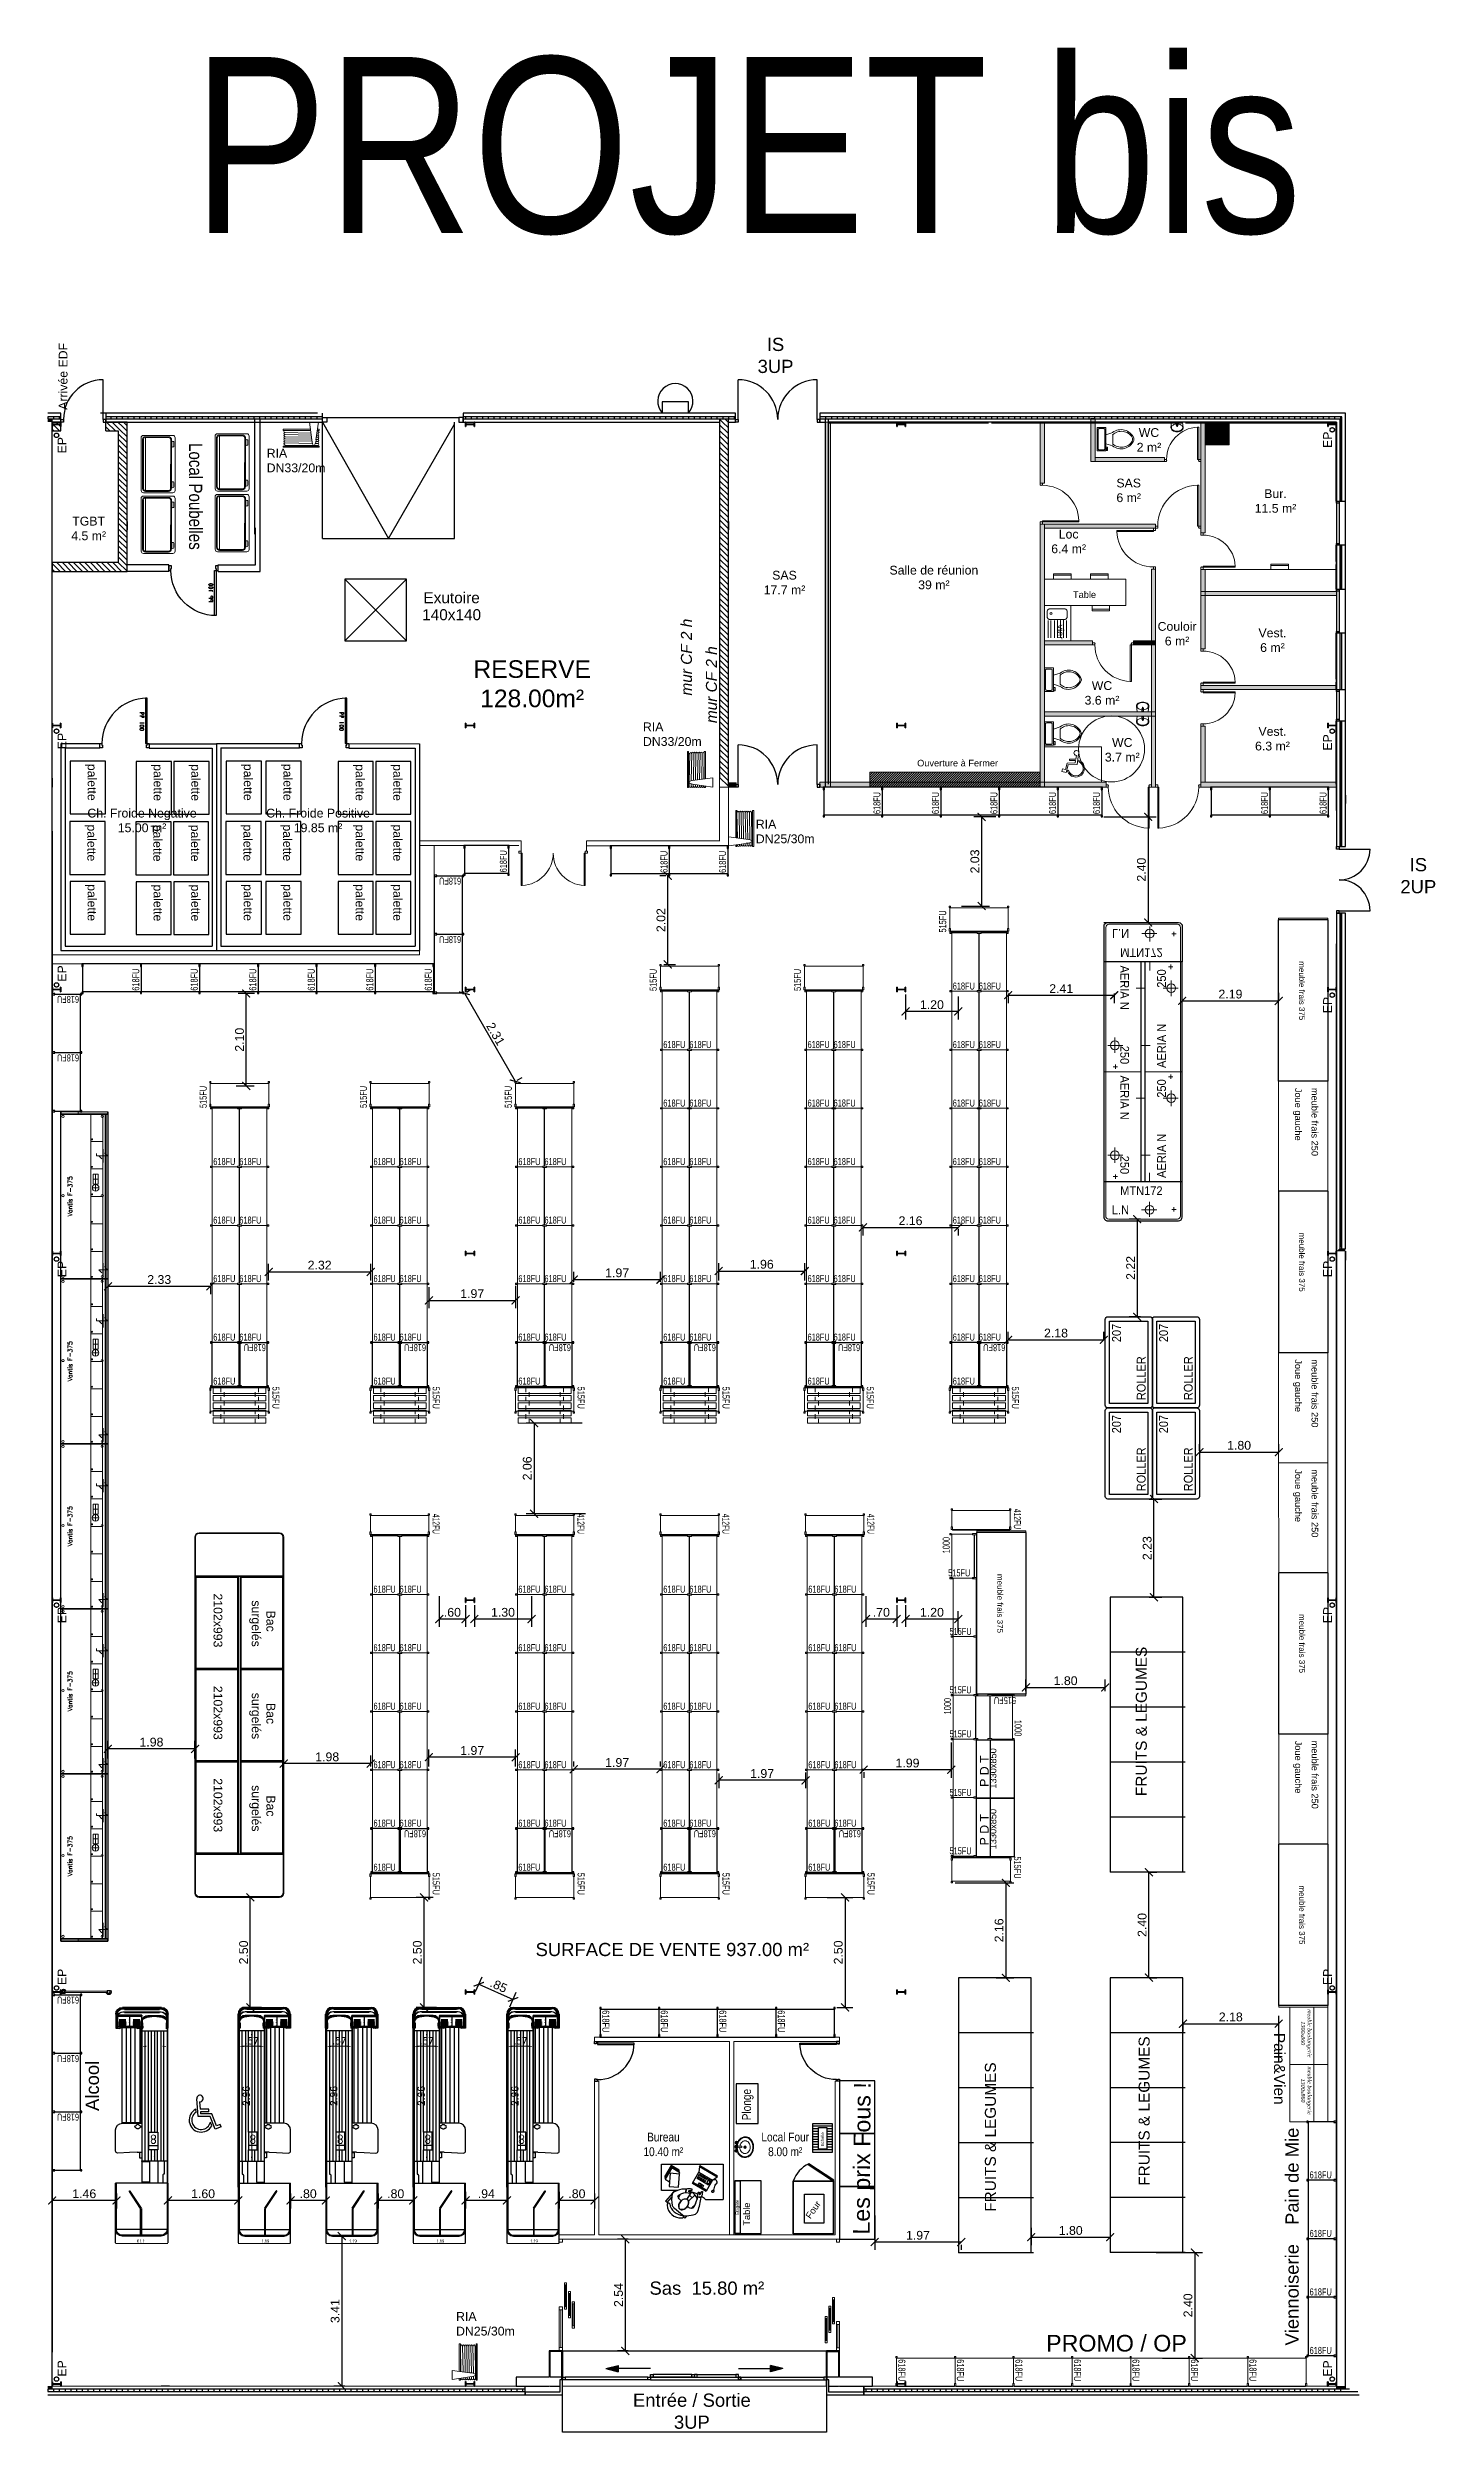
# Model space of a CAD drawing. Header units: millimetres. Extents: x 15590 to 15992, y 1055 to 1132.
# Drawn here: x 15748.6 to 15780.2, y 1069.5 to 1123.7 of the extents above; entities that cross this region are included whole.
import ezdxf
from ezdxf.enums import TextEntityAlignment as Align
from ezdxf.lldxf.tags import DXFTag

# ---------------------------------------------------------------- set-up
doc = ezdxf.new("R2010")
doc.units = ezdxf.units.MM
doc.header["$MEASUREMENT"] = 0
for name, pattern in [('ACAD_ISO07W100', [3.5, 0.5, -3]), ('Cache', [564.444447, 282.222223, -282.222223]), ('CACHE2', [0.1875, 0.125, -0.0625]), ('Caché4', [2.3812, 1.5875, -0.7937]), ('Court', [0.25, 0.05, -0.075, 0.05, -0.075]), ('Tirets', [0.004586, 0.002822, -0.001764]), ('Tirets courts A', [0.4, 0.2, -0.2])]:
    doc.linetypes.add(name, pattern=pattern)
doc.layers.get('0').update_dxf_attribs({"lineweight": 9})
for name, color, linetype in [('007-GONDOLES', 5, 'Continuous'), ('03_Projet', 7, 'Continuous'), ('05_Textes', 7, 'Continuous'), ('59', 7, 'Continuous'), ('AEP-PTT-EDF', 7, 'Continuous'), ('AGR-CAISSE', 7, 'Continuous'), ('auvent 3D', 7, 'Continuous'), ('caisse', 7, 'Continuous'), ('CAISSES', 7, 'Continuous'), ('Cotation', 7, 'Continuous'), ('DRAUF', 7, 'Continuous'), ('EP', 7, 'Continuous'), ('FAMILLES', 8, 'Continuous'), ('frais', 5, 'Continuous'), ('GOND', 6, 'Continuous'), ('gondole', 6, 'Continuous'), ('Gondoles.VETTI', 7, 'Continuous'), ('le cartouche', 7, 'Continuous'), ('MENUISERIES_INT', 1, 'Continuous'), ('Mobilier', 252, 'Continuous'), ('murs exterieurs.P', 7, 'Continuous'), ('murs interieurs.P', 7, 'Continuous'), ('objet', 7, 'Continuous'), ('palette', 8, 'Continuous'), ('Parois', 7, 'Continuous'), ('PORTES', 15, 'Continuous'), ('structure', 7, 'Continuous'), ('surgeles', 4, 'Continuous'), ('texte.VETTI', 7, 'Continuous'), ('VISIBLE', 2, 'Continuous')]:
    doc.layers.add(name, color=color, linetype=linetype)
for name, color, linetype, lineweight in [('DM cloison', 7, 'Continuous', 9), ('DM Divers', 7, 'Continuous', 9), ('DM locaux sociaux', 7, 'Continuous', 9), ('DM porte', 7, 'Continuous', 9), ('DM RIA', 7, 'Continuous', 9), ('DM sanitaire', 7, 'Continuous', 9), ('Eléments', 7, 'Continuous', 9)]:
    doc.layers.add(name, color=color, linetype=linetype, lineweight=lineweight)
doc.layers.add('FACADES_Stylo_No__88', color=7, linetype='Continuous', lineweight=9, true_color=0xfb03ff)
doc.styles.add('Arial', font='arial.ttf')
doc.styles.add('Arial Narrow', font='ARIALN.TTF', dxfattribs={"height": 0.3})
doc.styles.add('Cotation', font='Romans.shx')
doc.styles.add('GENERATED_STYLE_2', font='')
doc.styles.add('GENERATED_STYLE_3', font='')
doc.styles.add('SEACAD_seiso_ttf', font='seiso.ttf')
doc.styles.get("Standard").update_dxf_attribs({"font": 'swiss.ttf', "height": 0.2})
doc.styles.add('STYLE_GENERE_1', font='arial.ttf')
doc.styles.add('txt', font='txt_____.ttf', dxfattribs={"height": 0.2})
doc.styles.get('GENERATED_STYLE_2').set_extended_font_data('Arial Occidental')
doc.styles.get('GENERATED_STYLE_3').set_extended_font_data('Arial Occidental', italic=True)
tags = doc.linetypes.add('CENTER2', pattern=[28.575, 19.05, -3.175, 3.175, -3.175]).pattern_tags.tags
tags[10:11] = [DXFTag(74, 4), DXFTag(75, 0), DXFTag(340, '0'), DXFTag(46, 0.0), DXFTag(50, 0.0), DXFTag(44, 0.0), DXFTag(45, 0.0)]
tags[8:9] = [DXFTag(74, 4), DXFTag(75, 0), DXFTag(340, '0'), DXFTag(46, 0.0), DXFTag(50, 0.0), DXFTag(44, 0.0), DXFTag(45, 0.0)]
tags[6:7] = [DXFTag(74, 4), DXFTag(75, 0), DXFTag(340, '0'), DXFTag(46, 0.0), DXFTag(50, 0.0), DXFTag(44, 0.0), DXFTag(45, 0.0)]
tags[4:5] = [DXFTag(74, 4), DXFTag(75, 0), DXFTag(340, '0'), DXFTag(46, 0.0), DXFTag(50, 0.0), DXFTag(44, 0.0), DXFTag(45, 0.0)]
doc.dimstyles.new('DECIMAL-100', dxfattribs={"dimtxt": 0.15, "dimasz": 0.1, "dimexe": 0.2, "dimexo": 0.2, "dimgap": 0.05, "dimtad": 1, "dimzin": 4, "dimdsep": 46, "dimtxsty": 'Cotation', "dimcen": -0.5, "dimclrd": 1, "dimclre": 1, "dimclrt": 1, "dimadec": 0, "dimazin": 0, "dimtfac": 0.75, "dimtix": 1, "dimtmove": 2, "dimatfit": 3, "dimfxl": 1, "dimtvp": 0.9, "dimtolj": 1, "dimarcsym": 0})
doc.dimstyles.get("Standard").update_dxf_attribs({"dimtxt": 0.2, "dimasz": 0.18, "dimexe": 0.18, "dimexo": 0.0625, "dimgap": 0.05, "dimtad": 1, "dimzin": 4, "dimdsep": 46, "dimtxsty": 'Standard', "dimblk": 'ARCHTICK', "dimcen": 0.09, "dimadec": 0, "dimazin": 0, "dimtfac": 1, "dimtofl": 0, "dimtmove": 0, "dimatfit": 3, "dimfxl": 1, "dimtolj": 1, "dimtzin": 0, "dimarcsym": 0})
pattern_1 = [(90, (15740.19377, 1074.65998), (-0.13, 8e-18), []), (180, (15740.19377, 1074.65998), (-8e-18, -0.13), [])]
pattern_2 = [(135, (15740.19377, 1074.65998), (-0.06363961, -0.06363961), [])]

msp = doc.modelspace()

# ---------------------------------------------------------------- texts
at = {"color": 151, "lineweight": 15, "width": 0.6}
for s, rotation, p in [('1000', 90, (15769.056, 1089.813)), ('1000', 90, (15769.086, 1086.153)), ('515FU', 180, (15770.141, 1086.097)), ('1000', 270, (15770.69, 1085.281))]:
    msp.add_text(s, height=0.16, rotation=rotation, dxfattribs=at).set_placement(p, align=Align.MIDDLE_RIGHT)
for p in [(15769.605, 1088.997), (15769.635, 1085.337)]:
    msp.add_text('515FU', height=0.16, dxfattribs=at).set_placement(p, align=Align.MIDDLE_RIGHT)
at = {"width": 186.5934, "attachment_point": 2, "style": 'Arial Narrow'}
for s, insert, char_height, rotation in [('{\\fArial|b0|i0|c0|p34;\\C3;FRUITS & LEGUMES}', (15773.367, 1085.62), 0.25, 90), ('{\\fArial|b0|i0|c0|p34;\\C3;FRUITS & LEGUMES}', (15773.431, 1076.762), 0.25, 90), ('{\\fArial|b0|i0|c0|p34;\\C3;FRUITS & LEGUMES}', (15769.936, 1076.171), 0.25, 90), ('{\\fArial|b0|i0|c0|p34;Les prix Fous !}', (15766.95, 1075.687), 0.37811, 89.655)]:
    msp.add_mtext(s, dxfattribs=dict(at, insert=insert, char_height=char_height, rotation=rotation))
at = {"color": 30, "insert": (15776.759, 1077.724), "char_height": 0.25, "width": 186.5934, "attachment_point": 2, "rotation": 270, "style": 'Arial Narrow'}
msp.add_mtext('{\\fArial|b0|i0|c0|p34;Pain&Vien}', dxfattribs=at)
at = {"insert": (15772.927, 1071.674), "char_height": 0.37811, "width": 11.06971, "attachment_point": 2, "style": 'Arial Narrow'}
msp.add_mtext('{\\fArial|b0|i0|c0|p34;\\C1;PROMO / OP }', dxfattribs=at)
at = {"layer": '05_Textes', "insert": (15752.145, 1113.468), "char_height": 0.3, "width": 2.66616, "attachment_point": 2, "rotation": 270, "style": 'Arial Narrow'}
msp.add_mtext('Local Poubelles', dxfattribs=at)
at = {"layer": '05_Textes', "char_height": 0.2, "width": 2.66616, "attachment_point": 2, "style": 'Arial Narrow'}
for s, insert in [('Bureau\\P10.40 m²', (15762.627, 1076.272)), ('Local Four\\P8.00 m²', (15765.397, 1076.272))]:
    msp.add_mtext(s, dxfattribs=dict(at, insert=insert))
at = {"layer": 'AEP-PTT-EDF', "linetype": 'Continuous', "insert": (15748.983, 1116.196), "char_height": 0.2, "attachment_point": 5, "rotation": 90, "style": 'GENERATED_STYLE_2'}
msp.add_mtext('{Arrivée EDF}', dxfattribs=at)
at = {"layer": 'DM Divers', "attachment_point": 2}
for s, insert, char_height, width in [('{\\C1;WC\\P2 m²}', (15773.666, 1115.019), 0.2, 3.36104), ('{\\C1;SAS\\P6 m²}', (15773.205, 1113.872), 0.2, 3.36104), ('{\\C1;Bur.\\P11.5 m²}', (15776.542, 1113.63), 0.2, 3.36104), ('{\\C1;TGBT\\P4.5 m²}', (15749.563, 1113.006), 0.2, 3.36104), ('{\\C1;Loc\\P6.4 m²}', (15771.84, 1112.71), 0.2, 3.36104), ('{\\C1;Salle de réunion\\P39 m²}', (15768.777, 1111.891), 0.2, 3.36104), ('{\\C1;SAS\\P17.7 m²}', (15765.381, 1111.776), 0.2, 3.36104), ('{\\C1;Couloir\\P6 m²}', (15774.305, 1110.613), 0.2, 3.36104), ('{\\C1;Vest.\\P6 m²}', (15776.473, 1110.465), 0.2, 3.36104), ('{\\C1;RESERVE\\P128.00m²}', (15759.645, 1109.743), 0.4, 3.36104), ('{\\C1;WC\\P3.6 m²}', (15772.598, 1109.267), 0.2, 3.36104), ('{\\C1;Vest.\\P6.3 m²}', (15776.473, 1108.226), 0.2, 3.36104), ('{\\C1;Ouverture à Fermer}', (15769.316, 1107.48), 0.15, 3.36104), ('{\\C1;WC\\P3.7 m²}', (15773.059, 1107.974), 0.2, 3.36104), ('{\\C1;Ch. Froide Negative\\P15.00 m²}', (15750.776, 1106.368), 0.2, 3.36104), ('{\\C1;Ch. Froide Positive\\P19.85 m²}', (15754.777, 1106.368), 0.2, 3.36104), ('SURFACE DE VENTE 937.00 m²', (15762.831, 1080.585), 0.3, 6.6142), ('Sas  15.80 m²', (15763.616, 1072.887), 0.3, 6.6142)]:
    msp.add_mtext(s, dxfattribs=dict(at, insert=insert, char_height=char_height, width=width))
at = {"layer": 'DM sanitaire'}
msp.add_text('Evier', height=0.15, rotation=270, dxfattribs=at).set_placement((15771.581, 1110.695))
at = {"layer": 'EP', "linetype": 'Continuous', "char_height": 0.2, "attachment_point": 5, "rotation": 90, "style": 'GENERATED_STYLE_2'}
for insert in [(15748.956, 1114.631), (15777.725, 1114.756), (15748.956, 1107.906), (15777.725, 1107.876), (15748.956, 1102.622), (15777.725, 1101.905), (15748.956, 1095.905), (15777.725, 1095.905), (15748.956, 1088.038), (15777.725, 1088.038), (15748.956, 1079.811), (15777.725, 1079.811), (15748.956, 1070.911), (15777.725, 1070.911)]:
    msp.add_mtext('{EP}', dxfattribs=dict(at, insert=insert))
at = {"layer": 'FAMILLES', "color": 0, "char_height": 0.3, "width": 7.36144, "attachment_point": 1, "rotation": 90, "style": 'Arial'}
for s, insert in [('Alcool', (15749.497, 1076.764)), ('Pain de Mie', (15776.769, 1074.173)), ('Viennoiserie', (15776.769, 1071.433))]:
    msp.add_mtext(s, dxfattribs=dict(at, insert=insert))
at = {"layer": 'le cartouche', "color": 1, "style": 'Arial Narrow'}
msp.add_text('PROJET bis', height=4, dxfattribs=at).set_placement((15751.928, 1119.455))
at = {"layer": 'murs interieurs.P', "linetype": 'Continuous', "insert": (15757.814, 1110.97), "char_height": 0.25, "attachment_point": 5, "line_spacing_factor": 0.925552, "style": 'GENERATED_STYLE_2'}
msp.add_mtext('{Exutoire\\P140x140}', dxfattribs=at)
at = {"layer": 'texte.VETTI', "linetype": 'Continuous', "char_height": 0.25, "attachment_point": 5, "rotation": 90, "style": 'GENERATED_STYLE_3'}
for insert in [(15763.153, 1109.814), (15763.722, 1109.187)]:
    msp.add_mtext('{mur CF 2 h}', dxfattribs=dict(at, insert=insert))

# ---------------------------------------------------------------- blocks, each defined once
blk = doc.blocks.new('*U14')
at = {"layer": 'DM cloison'}
blk.add_hatch(color=3, dxfattribs=at).paths.add_polyline_path([(116, 1000), (0, 1000), (0, -7300), (116, -7300)])
blk.add_lwpolyline([(0, 1000), (0, -7300), (116, -7300), (116, 1000)], close=True, dxfattribs=at)
blk = doc.blocks.new('*U15')
at = {"layer": 'DM cloison'}
blk.add_hatch(color=3, dxfattribs=at).paths.add_polyline_path([(-237, 116), (-237, 0), (4866, 0), (4866, 116)])
blk.add_lwpolyline([(-237, 0), (4866, 0), (4866, 116), (-237, 116)], close=True, dxfattribs=at)
blk = doc.blocks.new('*U17')
at = {"layer": 'DM cloison'}
blk.add_hatch(color=3, dxfattribs=at).paths.add_polyline_path([(0, 116), (0, 0), (1400, 0), (1400, 116)])
blk.add_lwpolyline([(0, 0), (1400, 0), (1400, 116), (0, 116)], close=True, dxfattribs=at)
blk = doc.blocks.new('*U18')
at = {"layer": 'DM cloison'}
blk.add_hatch(color=3, dxfattribs=at).paths.add_polyline_path([(-2085, 116), (-2085, 0), (1000, 0), (1000, 116)])
blk.add_lwpolyline([(-2085, 0), (1000, 0), (1000, 116), (-2085, 116)], close=True, dxfattribs=at)
blk = doc.blocks.new('*U19')
at = {"layer": 'DM cloison'}
blk.add_hatch(color=2, dxfattribs=at).paths.add_polyline_path([(-2085, 96), (-2085, 0), (1000, 0), (1000, 96)])
blk.add_lwpolyline([(-2085, 0), (1000, 0), (1000, 96), (-2085, 96)], close=True, dxfattribs=at)
blk = doc.blocks.new('*U24')
at = {"layer": 'DM cloison'}
blk.add_hatch(color=2, dxfattribs=at).paths.add_polyline_path([(96, 1616), (0, 1616), (0, 0), (96, 0)])
blk.add_lwpolyline([(0, 1616), (0, 0), (96, 0), (96, 1616)], close=True, dxfattribs=at)
blk = doc.blocks.new('*U21')
at = {"layer": 'DM cloison'}
blk.add_hatch(color=2, dxfattribs=at).paths.add_polyline_path([(96, 1271), (0, 1271), (0, 0), (96, 0)])
blk.add_lwpolyline([(0, 1271), (0, 0), (96, 0), (96, 1271)], close=True, dxfattribs=at)
blk = doc.blocks.new('*U20')
at = {"layer": 'DM porte'}
for p, q in [((50, 0), (0, 0)), ((0, 0), (0, -50)), ((50, -50), (50, 0)), ((0, -50), (50, -50)), ((15, -50), (15, -55)), ((15, -55), (25, -55)), ((25, -55), (25, -50)), ((50, -50), (50, -75)), ((50, -50), (780, -50)), ((50, -75), (780, -75)), ((780, -75), (780, -50)), ((0, -780), (0, -830)), ((50, -780), (0, -780)), ((0, -830), (50, -830)), ((15, -775), (25, -775)), ((15, -780), (15, -775)), ((25, -775), (25, -780)), ((50, -830), (50, -780))]:
    blk.add_line(p, q, dxfattribs=at)
blk.add_arc((50, -50), 730, 270, 358.0374, dxfattribs=at)
blk = doc.blocks.new('*U35')
at = {"layer": 'DM cloison'}
blk.add_hatch(color=2, dxfattribs=at).paths.add_polyline_path([(96, 1806), (0, 1806), (0, 0), (96, 0)])
blk.add_lwpolyline([(0, 1806), (0, 0), (96, 0), (96, 1806)], close=True, dxfattribs=at)
blk = doc.blocks.new('*U23')
at = {"layer": 'DM cloison'}
blk.add_hatch(color=2, dxfattribs=at).paths.add_polyline_path([(0, 96), (0, 0), (2526, 0), (2526, 96)])
blk.add_lwpolyline([(0, 0), (2526, 0), (2526, 96), (0, 96)], close=True, dxfattribs=at)
blk = doc.blocks.new('Porte 93')
at = {"layer": 'DM porte'}
for p, q in [((-75, 980), (-50, 980)), ((-75, 50), (-75, 980)), ((-50, 50), (-50, 980)), ((-1030, 0), (-1030, 50)), ((-1030, 50), (-980, 50)), ((-980, 0), (-1030, 0)), ((-980, 50), (-980, 0)), ((-975, 25), (-980, 25)), ((-980, 15), (-975, 15)), ((-975, 15), (-975, 25)), ((-50, 50), (-75, 50)), ((-55, 15), (-55, 25)), ((-55, 25), (-50, 25)), ((-50, 15), (-55, 15)), ((-50, 50), (0, 50)), ((-50, 0), (-50, 50)), ((0, 0), (-50, 0)), ((0, 50), (0, 0))]:
    blk.add_line(p, q, dxfattribs=at)
blk.add_arc((-50, 50), 930, 91.5404, 180, dxfattribs=at)
blk = doc.blocks.new('*U25')
at = {"layer": 'DM sanitaire'}
for p, q in [((-64, 533), (-267, 533)), ((-267, 533), (-267, 0)), ((-267, 0), (-64, 0)), ((-241, 483), (-241, 51)), ((-114, 508), (-216, 508)), ((-216, 25), (-114, 25)), ((-89, 51), (-89, 483)), ((-64, 0), (-64, 533)), ((-64, 368), (89, 419)), ((-64, 165), (89, 114)), ((-64, 89), (-25, 89)), ((-51, 64), (-64, 64)), ((-51, 13), (-51, 64)), ((-25, 13), (-51, 13)), ((-25, 89), (-25, 13)), ((89, 368), (89, 165))]:
    blk.add_line(p, q, dxfattribs=at)
for centre, radius, start, end in [((-219, 486), 22.5, 81.8699, 188.1301), ((-219, 48), 22.5, 171.8699, 278.1301), ((-111, 486), 22.5, 351.8699, 98.1301), ((-111, 48), 22.5, 261.8699, 8.1301), ((281, 177), 309, 22.0284, 128.5307), ((287, 160), 288, 31.053, 133.6321), ((281, 356), 309, 231.4691, 337.9714), ((287, 373), 288, 226.3677, 328.9468), ((441, 267), 102, 335.7318, 24.2682), ((470, 267), 102, 344.8605, 15.1395)]:
    blk.add_arc(centre, radius, start, end, dxfattribs=at)
blk = doc.blocks.new('Lavabo')
at = {"layer": 'DM sanitaire', "color": 7, "linetype": 'Continuous'}
for p, q in [((-175, 0), (-200, -183)), ((175, 0), (-175, 0)), ((200, -183), (175, 0)), ((-200, -183), (-196, -209)), ((-196, -209), (-185, -234)), ((-185, -234), (-166, -257)), ((-183, -183), (-180, -160)), ((-180, -206), (-183, -183)), ((-180, -160), (-170, -139)), ((-170, -228), (-180, -206)), ((-170, -139), (-153, -118)), ((-153, -248), (-170, -228)), ((-166, -257), (-142, -278)), ((-153, -118), (-130, -101)), ((-130, -266), (-153, -248)), ((-142, -278), (-111, -294)), ((-130, -101), (-102, -86)), ((-102, -280), (-130, -266)), ((-111, -294), (-77, -306)), ((-102, -86), (-70, -75)), ((-70, -291), (-102, -280)), ((-77, -306), (-39, -314)), ((-70, -75), (-36, -69)), ((-36, -298), (-70, -291)), ((-39, -314), (0, -317)), ((-36, -69), (0, -67)), ((0, -300), (-36, -298)), ((-23, -25), (-25, -29)), ((-25, -29), (-25, -34)), ((-25, -34), (-25, -38)), ((-25, -38), (-23, -42)), ((-23, -26), (-24, -30)), ((-24, -30), (-24, -35)), ((-24, -31), (-24, -32)), ((-24, -32), (-24, -34)), ((-24, -35), (-21, -75)), ((-24, -35), (-21, -75)), ((-24, -35), (-24, -35)), ((-22, -21), (-23, -25)), ((-21, -22), (-23, -26)), ((-23, -42), (-23, -42)), ((-19, -17), (-22, -21)), ((-19, -18), (-21, -22)), ((-21, -75), (-20, -79)), ((-21, -75), (-20, -78)), ((-20, -78), (-19, -82)), ((-20, -79), (-19, -83)), ((-16, -14), (-19, -17)), ((-16, -15), (-19, -18)), ((-19, -82), (-17, -85)), ((-19, -83), (-17, -86)), ((-18, -85), (-11, -138)), ((-17, -85), (-15, -88)), ((-17, -86), (-15, -89)), ((-12, -12), (-16, -14)), ((-12, -13), (-16, -15)), ((-15, -88), (-12, -90)), ((-15, -89), (-12, -91)), ((-14, -73), (-14, -58)), ((-14, -58), (14, -58)), ((-14, -59), (14, -59)), ((-13, -76), (-14, -73)), ((-13, -78), (-13, -76)), ((-12, -80), (-13, -78)), ((-9, -10), (-12, -12)), ((-9, -11), (-12, -13)), ((-10, -82), (-12, -80)), ((-12, -90), (-9, -92)), ((-12, -91), (-9, -93)), ((-11, -138), (-11, -140)), ((-11, -140), (-10, -142)), ((-9, -84), (-10, -82)), ((-10, -142), (-9, -143)), ((-4, -9), (-9, -10)), ((-4, -10), (-9, -11)), ((-7, -85), (-9, -84)), ((-9, -92), (-6, -93)), ((-9, -93), (-6, -94)), ((-9, -143), (-7, -145)), ((-5, -86), (-7, -85)), ((-7, -145), (-6, -146)), ((-6, -93), (-2, -94)), ((-6, -94), (-2, -95)), ((-6, -146), (-4, -147)), ((-2, -87), (-5, -86)), ((0, -9), (-4, -9)), ((0, -9), (-4, -10)), ((-4, -147), (-2, -148)), ((0, -87), (-2, -87)), ((-2, -94), (2, -94)), ((-2, -95), (2, -95)), ((-2, -148), (0, -148)), ((4, -9), (0, -9)), ((4, -10), (0, -9)), ((0, -67), (36, -69)), ((2, -87), (0, -87)), ((0, -148), (2, -148)), ((36, -298), (0, -300)), ((0, -317), (39, -314)), ((5, -86), (2, -87)), ((2, -94), (6, -93)), ((2, -95), (6, -94)), ((2, -148), (4, -147)), ((9, -10), (4, -9)), ((9, -11), (4, -10)), ((4, -147), (6, -146)), ((7, -85), (5, -86)), ((6, -93), (9, -92)), ((6, -94), (9, -93)), ((6, -146), (7, -145)), ((9, -84), (7, -85)), ((7, -145), (9, -143)), ((12, -12), (9, -10)), ((12, -13), (9, -11)), ((10, -82), (9, -84)), ((9, -92), (12, -90)), ((9, -93), (12, -91)), ((9, -143), (10, -142)), ((12, -80), (10, -82)), ((10, -142), (11, -140)), ((11, -138), (18, -85)), ((11, -140), (11, -138)), ((16, -14), (12, -12)), ((16, -15), (12, -13)), ((13, -78), (12, -80)), ((12, -90), (15, -88)), ((12, -91), (15, -89)), ((14, -73), (13, -76)), ((13, -76), (13, -78)), ((14, -58), (14, -73)), ((15, -88), (17, -85)), ((15, -89), (17, -86)), ((19, -17), (16, -14)), ((19, -18), (16, -15)), ((17, -85), (19, -82)), ((17, -86), (19, -83)), ((22, -21), (19, -17)), ((21, -22), (19, -18)), ((19, -82), (20, -78)), ((19, -83), (20, -79)), ((20, -79), (21, -75)), ((20, -78), (21, -75)), ((23, -26), (21, -22)), ((21, -75), (24, -35)), ((21, -75), (24, -35)), ((23, -25), (22, -21)), ((25, -29), (23, -25)), ((24, -30), (23, -26)), ((23, -42), (25, -38)), ((23, -42), (23, -42)), ((24, -35), (24, -30)), ((24, -32), (24, -31)), ((24, -34), (24, -32)), ((24, -35), (24, -35)), ((25, -34), (25, -29)), ((25, -38), (25, -34)), ((36, -69), (70, -75)), ((70, -291), (36, -298)), ((39, -314), (77, -306)), ((70, -75), (102, -86)), ((102, -280), (70, -291)), ((77, -306), (111, -294)), ((102, -86), (130, -101)), ((130, -266), (102, -280)), ((111, -294), (142, -278)), ((130, -101), (153, -118)), ((153, -248), (130, -266)), ((142, -278), (166, -257)), ((153, -118), (170, -139)), ((170, -228), (153, -248)), ((166, -257), (185, -234)), ((170, -139), (180, -160)), ((180, -206), (170, -228)), ((180, -160), (183, -183)), ((183, -183), (180, -206)), ((185, -234), (196, -209)), ((196, -209), (200, -183))]:
    blk.add_line(p, q, dxfattribs=at)
blk.add_circle((0, -100), 30, dxfattribs=at)
blk = doc.blocks.new('Cigle handicapé')
at = {"layer": 'DM sanitaire', "color": 0, "linetype": 'ByBlock'}
for p, q in [((-235, -25), (-199, 123)), ((-172, 85), (-222, -96)), ((-199, 123), (-15, 124)), ((28, 86), (-172, 85)), ((-144, 213), (4, 214)), ((-144, 181), (-144, 213)), ((-3, 182), (-144, 181)), ((-15, 124), (-3, 182)), ((4, 214), (20, 296)), ((60, 322), (28, 86)), ((73, 183), (69, 154)), ((-315, -68), (-301, -11)), ((-222, -96), (-315, -68)), ((-301, -11), (-235, -25)), ((-192, -44), (-165, -37))]:
    blk.add_line(p, q, dxfattribs=at)
for centre, radius, start, end in [((0, 0), 197, 192.7923, 68.4146), ((0, 0), 169, 192.7923, 66.0275), ((13, 353), 56.3, 326.5723, 277.3675)]:
    blk.add_arc(centre, radius, start, end, dxfattribs=at)
blk = doc.blocks.new('Handi sanitaire')
at = {"layer": 'DM sanitaire'}
blk.add_lwpolyline([(0, 0), (1300, 0), (1300, 800), (0, 800)], close=True, dxfattribs=at)
blk.add_blockref('Cigle handicapé', (712, 309), dxfattribs=at)
blk = doc.blocks.new('*U34')
at = {"layer": 'DM cloison'}
blk.add_hatch(color=2, dxfattribs=at).paths.add_polyline_path([(96, 3338), (0, 3338), (0, 0), (96, 0)])
blk.add_lwpolyline([(0, 3338), (0, 0), (96, 0), (96, 3338)], close=True, dxfattribs=at)
blk = doc.blocks.new('*U29')
at = {"layer": 'DM cloison'}
blk.add_hatch(color=2, dxfattribs=at).paths.add_polyline_path([(500, 96), (500, 0), (1000, 0), (1000, 96)])
blk.add_lwpolyline([(500, 0), (1000, 0), (1000, 96), (500, 96)], close=True, dxfattribs=at)
blk = doc.blocks.new('*U31')
at = {"layer": 'DM porte'}
for p, q in [((-880, 50), (-930, 50)), ((-930, 50), (-930, 0)), ((-930, 0), (-880, 0)), ((-880, 0), (-880, 50)), ((-880, 35), (-875, 35)), ((-875, 25), (-880, 25)), ((-875, 35), (-875, 25)), ((-50, 0), (-75, 0)), ((-75, 0), (-75, -830)), ((-55, 35), (-55, 25)), ((-50, 35), (-55, 35)), ((-55, 25), (-50, 25)), ((-50, 50), (-50, 0)), ((0, 50), (-50, 50)), ((-50, 0), (0, 0)), ((-50, 0), (-50, -830)), ((0, 0), (0, 50)), ((-75, -830), (-50, -830))]:
    blk.add_line(p, q, dxfattribs=at)
blk.add_arc((-50, 0), 830, 180, 268.274, dxfattribs=at)
blk = doc.blocks.new('*U32')
at = {"layer": 'DM cloison'}
blk.add_hatch(color=2, dxfattribs=at).paths.add_polyline_path([(0, 96), (0, 0), (1096, 0), (1096, 96)])
blk.add_lwpolyline([(0, 0), (1096, 0), (1096, 96), (0, 96)], close=True, dxfattribs=at)
blk = doc.blocks.new('*U33')
at = {"layer": 'DM porte'}
for p, q in [((-50, 0), (0, 0)), ((0, 0), (0, -50)), ((-50, -50), (-880, -50)), ((-880, -75), (-880, -50)), ((-50, -75), (-880, -75)), ((-50, -50), (-50, 0)), ((0, -50), (-50, -50)), ((-50, -50), (-50, -75)), ((-25, -55), (-25, -50)), ((-15, -55), (-25, -55)), ((-15, -50), (-15, -55)), ((-50, -930), (-50, -880)), ((-50, -880), (0, -880)), ((0, -930), (-50, -930)), ((-15, -875), (-25, -875)), ((-25, -875), (-25, -880)), ((-15, -880), (-15, -875)), ((0, -880), (0, -930))]:
    blk.add_line(p, q, dxfattribs=at)
blk.add_arc((-50, -50), 830, 181.726, 270, dxfattribs=at)
blk = doc.blocks.new('*U22')
at = {"layer": 'DM cloison'}
blk.add_hatch(color=2, dxfattribs=at).paths.add_polyline_path([(96, 2236), (0, 2236), (0, -285), (96, -285)])
blk.add_lwpolyline([(0, 2236), (0, -285), (96, -285), (96, 2236)], close=True, dxfattribs=at)
blk = doc.blocks.new('*U36')
at = {"layer": 'DM cloison'}
blk.add_hatch(color=2, dxfattribs=at).paths.add_polyline_path([(-1405, 96), (-1405, 0), (170, 0), (170, 96)])
blk.add_lwpolyline([(-1405, 0), (170, 0), (170, 96), (-1405, 96)], close=True, dxfattribs=at)
blk = doc.blocks.new('*U37')
at = {"layer": 'DM cloison'}
blk.add_hatch(color=2, dxfattribs=at).paths.add_polyline_path([(96, 1000), (0, 1000), (0, 19), (96, 19)])
blk.add_lwpolyline([(0, 1000), (0, 19), (96, 19), (96, 1000)], close=True, dxfattribs=at)
blk = doc.blocks.new('Porte 73')
at = {"layer": 'DM porte'}
for p, q in [((-75, 780), (-50, 780)), ((-75, 50), (-75, 780)), ((-50, 50), (-50, 780)), ((-830, 0), (-830, 50)), ((-830, 50), (-780, 50)), ((-780, 0), (-830, 0)), ((-780, 50), (-780, 0)), ((-775, 25), (-780, 25)), ((-780, 15), (-775, 15)), ((-775, 15), (-775, 25)), ((-50, 50), (-75, 50)), ((-55, 15), (-55, 25)), ((-55, 25), (-50, 25)), ((-50, 15), (-55, 15)), ((-50, 50), (0, 50)), ((-50, 0), (-50, 50)), ((0, 0), (-50, 0)), ((0, 50), (0, 0))]:
    blk.add_line(p, q, dxfattribs=at)
blk.add_arc((-50, 50), 730, 91.9626, 180, dxfattribs=at)
blk = doc.blocks.new('*U38')
at = {"layer": 'DM porte'}
for p, q in [((0, 880), (0, 930)), ((0, 930), (50, 930)), ((50, 880), (0, 880)), ((15, 880), (15, 875)), ((15, 875), (25, 875)), ((25, 875), (25, 880)), ((50, 930), (50, 880)), ((0, 50), (50, 50)), ((0, 0), (0, 50)), ((50, 0), (0, 0)), ((15, 55), (25, 55)), ((15, 50), (15, 55)), ((25, 55), (25, 50)), ((50, 50), (50, 75)), ((50, 75), (880, 75)), ((50, 50), (50, 0)), ((50, 50), (880, 50)), ((880, 75), (880, 50))]:
    blk.add_line(p, q, dxfattribs=at)
blk.add_arc((50, 50), 830, 1.726, 90, dxfattribs=at)
blk = doc.blocks.new('*U39')
at = {"layer": 'DM cloison'}
blk.add_hatch(color=2, dxfattribs=at).paths.add_polyline_path([(96, 5864), (0, 5864), (0, 0), (96, 0)])
blk.add_lwpolyline([(0, 5864), (0, 0), (96, 0), (96, 5864)], close=True, dxfattribs=at)
blk = doc.blocks.new('*U40')
at = {"layer": 'DM cloison'}
blk.add_hatch(color=2, dxfattribs=at).paths.add_polyline_path([(96, 1389), (0, 1389), (0, 0), (96, 0)])
blk.add_lwpolyline([(0, 1389), (0, 0), (96, 0), (96, 1389)], close=True, dxfattribs=at)
blk = doc.blocks.new('3 UP')
at = {"layer": 'DM Divers', "insert": (98, -178), "char_height": 300, "width": 1121.01, "attachment_point": 2}
blk.add_mtext('{\\fArial|b0|i0|c0|p34;\\C1;IS \\P3UP}', dxfattribs=at)
blk = doc.blocks.new('Entrée Sortie')
at = {"layer": 'DM Divers', "insert": (49, 458), "char_height": 300, "width": 3361.04, "attachment_point": 2}
blk.add_mtext('{\\fArial|b0|i0|c0|p34;\\C1;Entrée / Sortie\\Ftxt|c0;\\P\\fArial|b0|i0|c238|p34;3UP}', dxfattribs=at)
blk = doc.blocks.new('*U44')
at = {"layer": 'DM RIA', "color": 1, "linetype": 'Continuous'}
for p, q in [((295, 809), (269, 809)), ((269, 809), (295, 809)), ((269, 809), (269, 198)), ((269, 187), (269, 809)), ((295, 184), (295, 809)), ((295, 759), (298, 759)), ((297, 758), (307, 182)), ((344, 759), (355, 176)), ((392, 760), (402, 169)), ((439, 761), (449, 163)), ((486, 759), (496, 157)), ((533, 759), (544, 152)), ((580, 759), (581, 759)), ((580, 759), (591, 142)), ((627, 759), (639, 113)), ((678, 809), (652, 809)), ((652, -11), (652, 809)), ((652, 809), (678, 809)), ((678, 809), (678, -11)), ((104, 0), (104, 209)), ((104, 0), (508, 60)), ((508, 155), (105, 209)), ((269, -11), (269, 24)), ((269, 18), (269, -11)), ((295, -11), (295, 28)), ((295, 22), (310, 22)), ((310, 31), (310, 22)), ((357, 38), (357, 22)), ((404, 44), (404, 22)), ((451, 51), (452, 22)), ((452, 22), (452, 22)), ((498, 58), (499, 22)), ((545, 64), (546, 22)), ((546, 22), (546, 22)), ((592, 74), (593, 22)), ((639, 103), (640, 22)), ((640, 22), (652, 22)), ((269, -11), (295, -11)), ((295, -11), (269, -11)), ((652, -11), (678, -11))]:
    blk.add_line(p, q, dxfattribs=at)
for centre, major_axis, start_param, end_param in [((323, 661), (-2, 128), 5.58648, 6.97989), ((370, 662), (-2, 128), 5.586496, 6.979875), ((417, 663), (-2, 128), 5.58648, 6.97989), ((464, 663), (-2, 128), 5.58648, 6.97989), ((511, 662), (-2, 128), 5.586491, 6.97988), ((558, 662), (-2, 128), 5.586496, 6.979875), ((606, 661), (-2, 128), 5.58648, 6.97989), ((601, 641), (41, 121), 5.930977, 6.635394), ((334, 119), (0, -128), 5.586483, 6.979887), ((381, 120), (0, -128), 5.586483, 6.979887), ((428, 120), (0, -128), 5.586483, 6.979887), ((475, 120), (0, -128), 5.586483, 6.979887), ((522, 120), (0, -128), 5.586483, 6.979887), ((469, 108), (170, 0), 4.940257, 7.626113), ((570, 120), (0, -128), 5.586483, 6.979887), ((617, 120), (0, -128), 5.586483, 6.979887)]:
    blk.add_ellipse(centre, major_axis=major_axis, ratio=0.287901, start_param=start_param, end_param=end_param, dxfattribs=at)
blk = doc.blocks.new('RIA 25 30 m')
at = {"layer": 'DM RIA', "insert": (49, 587), "char_height": 200, "width": 1661.44, "attachment_point": 1}
blk.add_mtext('{\\fArial|b0|i0|c0|p34;\\C1;RIA DN25/30m}', dxfattribs=at)
blk = doc.blocks.new('*U47')
at = {"layer": 'DM RIA', "color": 1, "linetype": 'Continuous'}
for p, q in [((313, 0), (104, 0)), ((-495, -191), (-495, -165)), ((-495, -165), (-495, -191)), ((-495, -165), (116, -165)), ((126, -165), (-495, -165)), ((130, -191), (-495, -191)), ((-447, -287), (144, -297)), ((-447, -334), (150, -345)), ((-446, -191), (-446, -193)), ((-446, -240), (138, -250)), ((-446, -381), (156, -392)), ((-446, -429), (162, -439)), ((-446, -476), (-446, -477)), ((-446, -476), (171, -487)), ((-446, -523), (201, -534)), ((-445, -193), (131, -203)), ((158, -403), (104, 0)), ((210, -534), (291, -536)), ((240, -488), (291, -489)), ((250, -441), (291, -442)), ((313, 0), (253, -403)), ((255, -394), (291, -394)), ((262, -347), (291, -347)), ((269, -300), (291, -300)), ((276, -253), (291, -253)), ((283, -206), (292, -206)), ((325, -191), (285, -191)), ((325, -165), (289, -165)), ((291, -191), (291, -206)), ((291, -347), (291, -347)), ((291, -442), (291, -442)), ((291, -536), (291, -548)), ((296, -165), (325, -165)), ((325, -165), (325, -191)), ((325, -191), (325, -165)), ((-495, -574), (-495, -548)), ((325, -548), (-495, -548)), ((-495, -548), (-495, -574)), ((-495, -574), (325, -574)), ((325, -548), (325, -574))]:
    blk.add_line(p, q, dxfattribs=at)
at = {"layer": 'DM RIA', "color": 1, "linetype": 'Continuous', "extrusion": (0, 0, -1)}
for centre, major_axis, start_param, end_param in [((-350, -360), (-128, 2), 5.58648, 6.97989), ((-349, -312), (-128, 2), 5.58648, 6.97989), ((-348, -265), (-128, 2), 5.586496, 6.979875), ((-348, -407), (-128, 2), 5.586491, 6.97988), ((-348, -454), (-128, 2), 5.586496, 6.979875), ((-347, -218), (-128, 2), 5.58648, 6.97989), ((-347, -501), (-128, 2), 5.58648, 6.97989), ((-328, -497), (-121, -41), 5.930977, 6.635394), ((206, -365), (0, -170), 4.940257, 7.626113), ((193, -276), (128, 0), 5.586483, 6.979887), ((193, -324), (128, 0), 5.586483, 6.979887), ((193, -371), (128, 0), 5.586483, 6.979887), ((193, -418), (128, 0), 5.586483, 6.979887), ((193, -465), (128, 0), 5.586483, 6.979887), ((193, -512), (128, 0), 5.586483, 6.979887), ((194, -229), (128, 0), 5.586483, 6.979887)]:
    blk.add_ellipse(centre, major_axis=major_axis, ratio=0.287901, start_param=start_param, end_param=end_param, dxfattribs=at)
blk = doc.blocks.new('RIA 33 20')
at = {"layer": 'DM RIA', "insert": (-608, 627), "char_height": 200, "width": 2384.82, "attachment_point": 1}
blk.add_mtext('{\\fArial|b0|i0|c0|p34;\\C1;RIA\\PDN33/20m}', dxfattribs=at)
blk = doc.blocks.new('*U48')
at = {"layer": 'DM cloison'}
blk.add_hatch(color=2, dxfattribs=at).paths.add_polyline_path([(0, 96), (0, 0), (177, 0), (177, 96)])
blk.add_lwpolyline([(0, 0), (177, 0), (177, 96), (0, 96)], close=True, dxfattribs=at)
blk = doc.blocks.new('Chaise')
at = {"layer": 'DM Divers', "linetype": 'Continuous', "lineweight": 9, "ltscale": 0.4}
for p, q in [((0, 0), (0, 118)), ((400, 118), (400, 0))]:
    blk.add_line(p, q, dxfattribs=at)
at = {"layer": 'DM Divers', "lineweight": 9}
for p, q in [((0, 118), (400, 118)), ((0, 87), (400, 87))]:
    blk.add_line(p, q, dxfattribs=at)
blk = doc.blocks.new('Table')
at = {"layer": 'DM locaux sociaux'}
for p, q in [((1852, 600), (0, 600)), ((0, 600), (0, 0)), ((1852, 0), (1852, 600)), ((0, 0), (1852, 0))]:
    blk.add_line(p, q, dxfattribs=at)
blk.add_text('Table', height=150, dxfattribs=at).set_placement((649, 173))
blk = doc.blocks.new('*U55')
at = {"layer": 'DM Divers', "linetype": 'Continuous', "lineweight": 9, "ltscale": 0.4}
for p, q in [((-400, 118), (-400, 236)), ((0, 236), (0, 118))]:
    blk.add_line(p, q, dxfattribs=at)
at = {"layer": 'DM Divers', "lineweight": 9}
for p, q in [((0, 149), (-400, 149)), ((0, 118), (-400, 118))]:
    blk.add_line(p, q, dxfattribs=at)
blk = doc.blocks.new('CF')
blk.add_hatch(color=253).paths.add_polyline_path([(0, 0), (550, 0), (550, 500), (0, 500)])
at = {"layer": 'DM locaux sociaux'}
blk.add_lwpolyline([(0, 0), (550, 0), (550, 500), (0, 500)], close=True, dxfattribs=at)
at = {"layer": 'Eléments', "color": 5, "linetype": 'Cache', "ltscale": 250}
blk.add_lwpolyline([(0, 0), (550, 0), (550, 500), (0, 500)], close=True, dxfattribs=at)
at = {"layer": 'DM locaux sociaux', "insert": (101, 342), "char_height": 200, "width": 1584.49, "attachment_point": 1}
blk.add_mtext('{\\fArial|b0|i0|c238|p34;\\C1;CF}', dxfattribs=at)
blk = doc.blocks.new('M618FU-1330')
for points in [[(-0.637, 1.345), (-0.647, 1.345), (-0.647, 1.36), (-0.677, 1.36), (-0.677, 1.33), (-0.647, 1.33), (-0.647, 1.345), (-0.637, 1.345)], [(-0.06, 1.345), (-0.637, 1.345)], [(-0.636, 0.015), (-0.636, 1.345)], [(-0.637, 0.015), (-0.647, 0.015), (-0.647, 0.03), (-0.677, 0.03), (-0.677, 0), (-0.647, 0), (-0.647, 0.015), (-0.637, 0.015)], [(-0.06, 0.015), (-0.637, 0.015)]]:
    blk.add_lwpolyline(points)
for points in [[(-0.06, 1.33), (0, 1.33), (0, 1.36), (-0.06, 1.36)], [(-0.06, 0), (0, 0), (0, 0.03), (-0.06, 0.03)]]:
    blk.add_lwpolyline(points, close=True)
at = {"color": 7, "lineweight": 25}
blk.add_lwpolyline([(0, 0.03), (0, 1.33)], dxfattribs=at)
at = {"color": 151, "lineweight": 15, "width": 0.6}
blk.add_text('618FU', height=0.16, dxfattribs=at).set_placement((-0.11, 0.135), align=Align.MIDDLE_RIGHT)
blk = doc.blocks.new('A$C72C830AC')
at = {"layer": 'GOND', "color": 7, "lineweight": 25}
blk.add_lwpolyline([(0, 1.03), (0, 0.03)], dxfattribs=at)
at = {"layer": 'GOND'}
for points in [[(0.06, 1.03), (0, 1.03), (0, 1), (0.06, 1)], [(0.06, 0.03), (0, 0.03), (0, 0), (0.06, 0)]]:
    blk.add_lwpolyline(points, close=True, dxfattribs=at)
for points in [[(0.06, 1.015), (0.636, 1.015)], [(0.636, 1.015), (0.646, 1.015), (0.646, 1), (0.676, 1), (0.676, 1.03), (0.646, 1.03), (0.646, 1.015), (0.636, 1.015)], [(0.636, 1.015), (0.636, 0.015)], [(0.06, 0.015), (0.636, 0.015)], [(0.636, 0.015), (0.646, 0.015), (0.646, 0), (0.676, 0), (0.676, 0.03), (0.646, 0.03), (0.646, 0.015), (0.636, 0.015)]]:
    blk.add_lwpolyline(points, dxfattribs=at)
at = {"color": 151, "lineweight": 15, "width": 0.6}
blk.add_text('618FU', height=0.16, rotation=180, dxfattribs=at).set_placement((0.11, 0.895), align=Align.MIDDLE_RIGHT)
blk = doc.blocks.new('FRAIS250')
at = {"layer": 'frais', "linetype": 'ByBlock', "lineweight": -2}
for p, q in [((-0.558, 2.5), (-0.558, 0)), ((0.557, 2.5), (-0.558, 2.5)), ((0.557, 0), (0.557, 2.5)), ((-0.558, 0), (0.557, 0)), ((-0.558, 0), (0.557, 0))]:
    blk.add_line(p, q, dxfattribs=at)
at = {"layer": 'frais', "linetype": 'ByBlock', "lineweight": -2, "oblique": -180, "text_generation_flag": 6}
for s, p in [('Joue gauche', (-0.187, 2.351)), ('meuble frais 250', (0.189, 2.351))]:
    blk.add_text(s, height=0.15, rotation=90, dxfattribs=at).set_placement(p)
blk = doc.blocks.new('JOUE FRAIS')
at = {"layer": 'frais', "linetype": 'ByBlock', "lineweight": -2}
for p, q in [((-0.558, 0.04), (0.557, 0.04)), ((-0.558, 0), (-0.558, 0.04)), ((0.557, 0), (-0.558, 0)), ((0.557, 0.04), (0.557, 0))]:
    blk.add_line(p, q, dxfattribs=at)
blk = doc.blocks.new('*U65')
at = {"color": 5, "linetype": 'ByBlock', "lineweight": -2}
for p, q in [((0.04, 1.115), (3.71, 1.115)), ((0.04, 1.115), (0.04, 0)), ((3.71, 1.115), (3.71, 0)), ((3.71, 0), (0.04, 0))]:
    blk.add_line(p, q, dxfattribs=at)
blk.add_text('meuble frais 375', height=0.13, dxfattribs=at).set_placement((0.98, 0.464))
blk = doc.blocks.new('2.10')
for points in [[(0, 1.027), (2.102, 1.027), (2.102, 2.02), (0, 2.02)], [(0.02, 1.047), (2.082, 1.047), (2.082, 2), (0.02, 2)], [(0, 0), (2.102, 0), (2.102, 0.993), (0, 0.993)], [(0.02, 0.02), (2.082, 0.02), (2.082, 0.973), (0.02, 0.973)]]:
    blk.add_lwpolyline(points, close=True)
at = {"insert": (0.542, 1.826), "char_height": 0.2, "attachment_point": 1}
blk.add_mtext('   Bac \\Psurgelés', dxfattribs=at)
at = {"insert": (0.385, 0.623), "char_height": 0.5, "width": 1.42864, "attachment_point": 1}
blk.add_mtext('{\\H0.4x;2102x993}', dxfattribs=at)
blk = doc.blocks.new('_ArchTick')
at = {"color": 0, "linetype": 'ByBlock', "const_width": 0.15}
blk.add_lwpolyline([(-0.5, -0.5), (0.5, 0.5)], dxfattribs=at)
blk = doc.blocks.new('*D253')
at = {"layer": 'DEFPOINTS', "color": 0, "transparency": 16777216}
for p in [(15761.892, 1073.85), (15761.762, 1071.31), (15761.892, 1071.31)]:
    blk.add_point(p, dxfattribs=at)
at = {"layer": 'DM cloison', "color": 0, "lineweight": -2, "transparency": 16777216}
for p, q in [((15761.829, 1073.85), (15761.582, 1073.85)), ((15761.762, 1073.85), (15761.762, 1071.31)), ((15761.829, 1071.31), (15761.582, 1071.31))]:
    blk.add_line(p, q, dxfattribs=at)
at = {"layer": 'DM cloison', "color": 0, "lineweight": -2, "transparency": 16777216, "xscale": 0.18, "yscale": 0.18, "zscale": 0.18}
for p, rotation in [((15761.762, 1073.85), 90), ((15761.762, 1071.31), 270)]:
    blk.add_blockref('_ArchTick', p, dxfattribs=dict(at, rotation=rotation))
at = {"layer": 'DM cloison', "color": 0, "transparency": 16777216, "insert": (15761.609, 1072.58), "char_height": 0.2, "attachment_point": 5, "rotation": 90}
blk.add_mtext('\\A1;2.54', dxfattribs=at)
blk = doc.blocks.new('*D254')
at = {"color": 0, "lineweight": -2, "transparency": 16777216}
for p, q in [((15753.336, 1102.168), (15752.965, 1102.168)), ((15753.145, 1100.066), (15753.145, 1102.168)), ((15752.916, 1100.066), (15753.325, 1100.066))]:
    blk.add_line(p, q, dxfattribs=at)
at = {"layer": 'DEFPOINTS', "color": 0, "transparency": 16777216}
for p in [(15753.145, 1102.168), (15753.398, 1102.168), (15752.854, 1100.066)]:
    blk.add_point(p, dxfattribs=at)
at = {"color": 0, "lineweight": -2, "transparency": 16777216, "xscale": 0.18, "yscale": 0.18, "zscale": 0.18}
for p, rotation in [((15753.145, 1102.168), 90), ((15753.145, 1100.066), 270)]:
    blk.add_blockref('_ArchTick', p, dxfattribs=dict(at, rotation=rotation))
at = {"color": 0, "transparency": 16777216, "insert": (15752.992, 1101.117), "char_height": 0.2, "attachment_point": 5, "rotation": 90}
blk.add_mtext('\\A1;2.10', dxfattribs=at)
blk = doc.blocks.new('*D255')
at = {"color": 0, "lineweight": -2, "transparency": 16777216}
for p, q in [((15753.43, 1081.619), (15753.058, 1081.619)), ((15753.238, 1079.118), (15753.238, 1081.619)), ((15753.49, 1079.118), (15753.058, 1079.118))]:
    blk.add_line(p, q, dxfattribs=at)
at = {"layer": 'DEFPOINTS', "color": 0, "transparency": 16777216}
for p in [(15753.238, 1081.619), (15753.492, 1081.619), (15753.553, 1079.118)]:
    blk.add_point(p, dxfattribs=at)
at = {"color": 0, "lineweight": -2, "transparency": 16777216, "xscale": 0.18, "yscale": 0.18, "zscale": 0.18}
for p, rotation in [((15753.238, 1081.619), 90), ((15753.238, 1079.118), 270)]:
    blk.add_blockref('_ArchTick', p, dxfattribs=dict(at, rotation=rotation))
at = {"color": 0, "transparency": 16777216, "insert": (15753.086, 1080.368), "char_height": 0.2, "attachment_point": 5, "rotation": 90}
blk.add_mtext('\\A1;2.50', dxfattribs=at)
blk = doc.blocks.new('*D256')
at = {"color": 0, "lineweight": -2, "transparency": 16777216}
for p, q in [((15766.351, 1081.619), (15766.937, 1081.619)), ((15766.757, 1081.619), (15766.757, 1079.118)), ((15766.567, 1079.118), (15766.937, 1079.118))]:
    blk.add_line(p, q, dxfattribs=at)
at = {"layer": 'DEFPOINTS', "color": 0, "transparency": 16777216}
for p in [(15766.288, 1081.619), (15766.504, 1079.118), (15766.757, 1079.118)]:
    blk.add_point(p, dxfattribs=at)
at = {"color": 0, "lineweight": -2, "transparency": 16777216, "xscale": 0.18, "yscale": 0.18, "zscale": 0.18}
for p, rotation in [((15766.757, 1081.619), 90), ((15766.757, 1079.118), 270)]:
    blk.add_blockref('_ArchTick', p, dxfattribs=dict(at, rotation=rotation))
at = {"color": 0, "transparency": 16777216, "insert": (15766.604, 1080.368), "char_height": 0.2, "attachment_point": 5, "rotation": 90}
blk.add_mtext('\\A1;2.50', dxfattribs=at)
blk = doc.blocks.new('les prix fous')
at = {"layer": 'DRAUF'}
for p, q in [((0.4, 1.2), (-0.4, 1.2)), ((-0.4, 1.2), (-0.4, 0)), ((0.4, 0), (0.4, 1.2)), ((-0.4, 0), (0.4, 0))]:
    blk.add_line(p, q, dxfattribs=at)
blk = doc.blocks.new('*D257')
at = {"color": 0, "lineweight": -2, "transparency": 16777216}
for p, q in [((15768.132, 1102.146), (15768.132, 1101.58)), ((15769.332, 1102.1), (15769.332, 1101.58)), ((15769.332, 1101.76), (15768.132, 1101.76))]:
    blk.add_line(p, q, dxfattribs=at)
at = {"layer": 'DEFPOINTS', "color": 0, "transparency": 16777216}
for p in [(15768.132, 1102.208), (15769.332, 1102.162), (15768.132, 1101.76)]:
    blk.add_point(p, dxfattribs=at)
at = {"color": 0, "lineweight": -2, "transparency": 16777216, "xscale": 0.18, "yscale": 0.18, "zscale": 0.18, "rotation": 180}
blk.add_blockref('_ArchTick', (15768.132, 1101.76), dxfattribs=at)
at = {"color": 0, "lineweight": -2, "transparency": 16777216, "xscale": 0.18, "yscale": 0.18, "zscale": 0.18}
blk.add_blockref('_ArchTick', (15769.332, 1101.76), dxfattribs=at)
at = {"color": 0, "transparency": 16777216, "insert": (15768.732, 1101.912), "char_height": 0.2, "attachment_point": 5}
blk.add_mtext('\\A1;1.20', dxfattribs=at)
blk = doc.blocks.new('*D258')
at = {"color": 0, "lineweight": -2, "transparency": 16777216}
for p, q in [((15770.185, 1106.183), (15769.682, 1106.183)), ((15769.862, 1106.183), (15769.862, 1104.156)), ((15769.401, 1104.156), (15770.042, 1104.156))]:
    blk.add_line(p, q, dxfattribs=at)
at = {"layer": 'DEFPOINTS', "color": 0, "transparency": 16777216}
for p in [(15770.247, 1106.183), (15769.338, 1104.156), (15769.862, 1104.156)]:
    blk.add_point(p, dxfattribs=at)
at = {"color": 0, "lineweight": -2, "transparency": 16777216, "xscale": 0.18, "yscale": 0.18, "zscale": 0.18}
for p, rotation in [((15769.862, 1106.183), 90), ((15769.862, 1104.156), 270)]:
    blk.add_blockref('_ArchTick', p, dxfattribs=dict(at, rotation=rotation))
at = {"color": 0, "transparency": 16777216, "insert": (15769.709, 1105.169), "char_height": 0.2, "attachment_point": 5, "rotation": 90}
blk.add_mtext('\\A1;2.03', dxfattribs=at)
blk = doc.blocks.new('PP100')
at = {"layer": '59', "color": 105, "linetype": 'Continuous'}
for p, q in [((107.5, 113), (103.5, 113)), ((103.5, 113), (103.5, 10)), ((107.5, 10), (107.5, 113)), ((0, 10), (4.5, 10)), ((0, 0), (0, 10)), ((6, 0), (0, 0)), ((4.5, 10), (4.5, 6)), ((4.5, 6), (6, 6)), ((6, 6), (6, 0)), ((103.5, 10), (107.5, 10)), ((106, 6), (107.5, 6)), ((106, 0), (106, 6)), ((112, 0), (106, 0)), ((107.5, 6), (107.5, 10)), ((107.5, 10), (112, 10)), ((112, 10), (112, 0))]:
    blk.add_line(p, q, dxfattribs=at)
for points in [[(91, 80.5, 0), (100, 80.5, 0), (100, 77.7, 0), (99.6, 76.8, 0), (99.2, 76.5, 0), (98.3, 76.2, 0), (97, 76.2, 0), (96.2, 76.5, 0), (95.7, 76.8, 0), (95.3, 77.7, 0), (95.3, 80.5, 0)], [(91, 73.3, 0), (100, 73.3, 0), (100, 70.5, 0), (99.6, 69.6, 0), (99.2, 69.3, 0), (98.3, 69, 0), (97, 69, 0), (96.2, 69.3, 0), (95.7, 69.6, 0), (95.3, 70.5, 0), (95.3, 73.3, 0)], [(98.7, 58.2, 0), (99.2, 57.6, 0), (100, 56.7, 0), (91, 56.7, 0)], [(100, 49.8, 0), (99.6, 50.7, 0), (98.3, 51.3, 0), (96.2, 51.7, 0), (94.9, 51.7, 0), (92.7, 51.3, 0), (91.4, 50.7, 0), (91, 49.8, 0), (91, 49.2, 0), (91.4, 48.3, 0), (92.7, 47.7, 0), (94.9, 47.4, 0), (96.2, 47.4, 0), (98.3, 47.7, 0), (99.6, 48.3, 0), (100, 49.2, 0), (100, 49.8, 0)], [(100, 42.6, 0), (99.6, 43.5, 0), (98.3, 44.1, 0), (96.2, 44.5, 0), (94.9, 44.5, 0), (92.7, 44.1, 0), (91.4, 43.5, 0), (91, 42.6, 0), (91, 42, 0), (91.4, 41.1, 0), (92.7, 40.5, 0), (94.9, 40.2, 0), (96.2, 40.2, 0), (98.3, 40.5, 0), (99.6, 41.1, 0), (100, 42, 0), (100, 42.6, 0)]]:
    blk.add_polyline3d(points, dxfattribs=at)
blk.add_arc((107.5, 10), 103, 90, 180, dxfattribs=at)
blk = doc.blocks.new('A$C0ED850CC')
at = {"layer": 'palette'}
blk.add_lwpolyline([(0, 0.8), (0, 0), (1.2, 0), (1.2, 0.8)], close=True, dxfattribs=at)
at = {"layer": 'palette', "insert": (0.063, 0.598), "char_height": 0.2, "width": 0.96772, "attachment_point": 1}
blk.add_mtext('palette', dxfattribs=at)
blk = doc.blocks.new('PALETTE')
at = {"layer": 'frais'}
blk.add_blockref('A$C0ED850CC', (-1.2, 0), dxfattribs=at)
blk = doc.blocks.new('Poubelle 1.30x0.77')
at = {"color": 7, "linetype": 'Continuous', "lineweight": 9}
blk.add_line((1.249, 0.668), (0.05, 0.668), dxfattribs=at)
for points in [[(1.25, 0.77), (0.05, 0.77, 0.418752), (0, 0.72), (0, 0.05, 0.431472), (0.05, 0), (1.25, 0, 0.434675), (1.3, 0.05), (1.3, 0.72, 0.441699)], [(0.1, 0.08), (1.199, 0.078, 0.445076), (1.271, 0.155), (1.271, 0.67, 0.499428), (1.198, 0.741), (0.099, 0.741, 0.41626), (0.03, 0.671), (0.03, 0.15, 0.416121)], [(0.104, 0.1), (1.199, 0.098, 0.445076), (1.251, 0.154), (1.251, 0.671, 0.517979), (1.2, 0.721), (0.103, 0.721, 0.45099), (0.05, 0.669), (0.05, 0.154, 0.457206)], [(0.13, 0.03), (0.23, 0.03, 0.999999), (0.23, 0.07), (0.13, 0.07, 0.999998)], [(1.053, 0.03), (1.153, 0.03, 0.999999), (1.153, 0.07), (1.053, 0.07, 0.999998)]]:
    blk.add_lwpolyline(points, format="xyb", close=True, dxfattribs=at)
blk = doc.blocks.new('*D241')
at = {"layer": 'DEFPOINTS', "color": 0, "transparency": 16777216}
for p in [(15755.448, 1073.92), (15755.318, 1070.51), (15755.448, 1070.51)]:
    blk.add_point(p, dxfattribs=at)
at = {"layer": 'DM cloison', "color": 0, "lineweight": -2, "transparency": 16777216}
for p, q in [((15755.386, 1073.92), (15755.138, 1073.92)), ((15755.318, 1073.92), (15755.318, 1070.51)), ((15755.386, 1070.51), (15755.138, 1070.51))]:
    blk.add_line(p, q, dxfattribs=at)
at = {"layer": 'DM cloison', "color": 0, "lineweight": -2, "transparency": 16777216, "xscale": 0.18, "yscale": 0.18, "zscale": 0.18}
for p, rotation in [((15755.318, 1073.92), 90), ((15755.318, 1070.51), 270)]:
    blk.add_blockref('_ArchTick', p, dxfattribs=dict(at, rotation=rotation))
at = {"layer": 'DM cloison', "color": 0, "transparency": 16777216, "insert": (15755.166, 1072.215), "char_height": 0.2, "attachment_point": 5, "rotation": 90}
blk.add_mtext('\\A1;3.41', dxfattribs=at)
blk = doc.blocks.new('*D75')
at = {"layer": 'CAISSES', "color": 1, "lineweight": -2, "transparency": 16777216}
for p, q in [((15695.905, 1125.885), (15695.905, 1128.643)), ((15696.034, 1128.743), (15696.105, 1128.743)), ((15696.034, 1125.785), (15696.105, 1125.785))]:
    blk.add_line(p, q, dxfattribs=at)
at = {"layer": 'CAISSES', "color": 1, "transparency": 16777216}
for points in [[(15695.888, 1128.643), (15695.921, 1128.643), (15695.905, 1128.743)], [(15695.888, 1125.885), (15695.921, 1125.885), (15695.905, 1125.785)]]:
    blk.add_solid(points, dxfattribs=at)
at = {"layer": 'DEFPOINTS', "color": 0, "transparency": 16777216}
for p in [(15695.834, 1128.743), (15695.905, 1128.743), (15695.834, 1125.785)]:
    blk.add_point(p, dxfattribs=at)
at = {"layer": 'CAISSES', "color": 1, "transparency": 16777216, "insert": (15695.78, 1127.264), "char_height": 0.15, "attachment_point": 5, "rotation": 90, "style": 'Cotation'}
blk.add_mtext('\\A1;2.96', dxfattribs=at)
blk = doc.blocks.new('*D76')
at = {"layer": 'CAISSES', "color": 1, "lineweight": -2, "transparency": 16777216}
for p, q in [((15695.62, 1128.543), (15695.62, 1128.194)), ((15696.09, 1128.394), (15695.72, 1128.394)), ((15696.19, 1128.543), (15696.19, 1128.194))]:
    blk.add_line(p, q, dxfattribs=at)
at = {"layer": 'CAISSES', "color": 1, "transparency": 16777216}
for points in [[(15695.72, 1128.411), (15695.72, 1128.377), (15695.62, 1128.394)], [(15696.09, 1128.411), (15696.09, 1128.377), (15696.19, 1128.394)]]:
    blk.add_solid(points, dxfattribs=at)
at = {"layer": 'DEFPOINTS', "color": 0, "transparency": 16777216}
for p in [(15695.62, 1128.743), (15696.19, 1128.743), (15695.62, 1128.394)]:
    blk.add_point(p, dxfattribs=at)
at = {"layer": 'CAISSES', "color": 1, "transparency": 16777216, "insert": (15695.905, 1128.519), "char_height": 0.15, "attachment_point": 5, "style": 'Cotation'}
blk.add_mtext('\\A1;.57', dxfattribs=at)
blk = doc.blocks.new('A$C20E746EF')
at = {"layer": 'CAISSES', "color": 3}
for p, q in [((0.047, 0.06), (0.047, 0.004)), ((0.573, 0.051), (0.573, 0))]:
    blk.add_line(p, q, dxfattribs=at)
at = {"layer": 'VISIBLE', "color": 3, "linetype": 'Continuous', "lineweight": 30}
for p, q in [((0, 0.002), (0, 0.324)), ((0, 0.002), (0.02, 0.002)), ((0.02, 0.324), (0.02, 0.04)), ((0.02, 0.004), (0.02, 0.04)), ((0.02, 0.003), (0.02, 0.002)), ((0.022, 0.324), (0.022, 0.042)), ((0.022, 0.324), (0.022, 0.042)), ((0.024, 0.324), (0.022, 0.324)), ((0.022, 0.289), (0.022, 0.289)), ((0.022, 0.289), (0.022, 0.289)), ((0.022, 0.042), (0.022, 0.04)), ((0.022, 0.042), (0.047, 0.042)), ((0.022, 0.004), (0.022, 0.04)), ((0.022, 0.004), (0.022, 0.04)), ((0.052, 0.004), (0.022, 0.004)), ((0.022, 0.002), (0.022, 0)), ((0.052, 0.002), (0.022, 0.002)), ((0.022, 0.002), (0.022, 0.002)), ((0.047, 0), (0.022, 0)), ((0.032, 0.284), (0.032, 0.314)), ((0.032, 0.256), (0.032, 0.312)), ((0.032, 0.284), (0.032, 0.246)), ((0.032, 0.284), (0.032, 0.284)), ((0.032, 0.214), (0.032, 0.245)), ((0.032, 0.214), (0.032, 0.162)), ((0.033, 0.214), (0.032, 0.214)), ((0.032, 0.132), (0.032, 0.162)), ((0.032, 0.132), (0.032, 0.046)), ((0.033, 0.132), (0.032, 0.132)), ((0.032, 0.046), (0.033, 0.046)), ((0.032, 0.042), (0.032, 0.046)), ((0.033, 0.214), (0.033, 0.245)), ((0.033, 0.214), (0.042, 0.214)), ((0.033, 0.162), (0.033, 0.162)), ((0.033, 0.162), (0.033, 0.132)), ((0.033, 0.162), (0.035, 0.162)), ((0.033, 0.132), (0.042, 0.132)), ((0.042, 0.046), (0.033, 0.046)), ((0.033, 0.046), (0.033, 0.043)), ((0.033, 0.042), (0.033, 0.043)), ((0.033, 0.043), (0.035, 0.043)), ((0.033, 0.042), (0.033, 0.043)), ((0.034, 0.245), (0.034, 0.214)), ((0.034, 0.245), (0.036, 0.245)), ((0.035, 0.162), (0.035, 0.162)), ((0.035, 0.162), (0.035, 0.132)), ((0.035, 0.046), (0.035, 0.043)), ((0.035, 0.043), (0.035, 0.043)), ((0.035, 0.043), (0.035, 0.043)), ((0.035, 0.042), (0.035, 0.043)), ((0.035, 0.043), (0.047, 0.043)), ((0.036, 0.312), (0.036, 0.279)), ((0.036, 0.284), (0.038, 0.284)), ((0.036, 0.245), (0.036, 0.245)), ((0.036, 0.245), (0.036, 0.214)), ((0.047, 0.127), (0.047, 0.051)), ((0.047, 0.004), (0.047, 0.002)), ((0.052, 0.004), (0.047, 0.004)), ((0.047, 0.003), (0.052, 0.003)), ((0.047, 0.003), (0.052, 0.003)), ((0.052, 0.004), (0.052, 0.002)), ((0.052, 0.003), (0.052, 0.004)), ((0.052, 0.004), (0.052, 0.002)), ((0.052, 0.002), (0.052, 0.003)), ((0.052, 0.002), (0.052, 0.002)), ((0.151, 0.475), (1.039, 0.475)), ((1.039, 0.455), (0.151, 0.455)), ((1.039, 0.454), (0.151, 0.454)), ((0.152, 0.454), (0.152, 0.452)), ((0.163, 0.446), (0.163, 0.445)), ((0.163, 0.446), (1.027, 0.446)), ((0.163, 0.445), (1.027, 0.445)), ((0.193, 0.445), (0.163, 0.445)), ((0.163, 0.376), (0.163, 0.377)), ((1.027, 0.377), (0.163, 0.377)), ((1.027, 0.376), (0.163, 0.376)), ((0.163, 0.376), (0.163, 0.376)), ((0.163, 0.374), (0.164, 0.374)), ((0.163, 0.293), (0.163, 0.295)), ((0.457, 0.295), (0.163, 0.295)), ((0.457, 0.293), (0.163, 0.293)), ((0.163, 0.293), (0.163, 0.293)), ((0.163, 0.292), (0.163, 0.292)), ((0.193, 0.292), (0.163, 0.292)), ((0.163, 0.292), (0.163, 0.29)), ((0.193, 0.29), (0.163, 0.29)), ((0.163, 0.29), (0.163, 0.29)), ((0.193, 0.374), (0.164, 0.374)), ((0.164, 0.374), (0.164, 0.373)), ((0.193, 0.373), (0.164, 0.373)), ((0.164, 0.373), (0.164, 0.373)), ((0.165, 0.445), (1.025, 0.445)), ((0.594, 0.441), (0.165, 0.441)), ((0.997, 0.445), (0.193, 0.445)), ((0.193, 0.445), (0.193, 0.445)), ((0.193, 0.435), (0.193, 0.441)), ((0.193, 0.376), (0.193, 0.374)), ((0.193, 0.366), (0.193, 0.374)), ((0.193, 0.293), (0.193, 0.292)), ((0.193, 0.283), (0.193, 0.292)), ((0.992, 0.43), (0.198, 0.43)), ((0.992, 0.361), (0.198, 0.361)), ((0.422, 0.278), (0.198, 0.278)), ((0.427, 0.292), (0.427, 0.293)), ((0.427, 0.292), (0.427, 0.283)), ((0.457, 0.292), (0.427, 0.292)), ((0.457, 0.29), (0.427, 0.29)), ((0.457, 0.293), (0.457, 0.295)), ((0.457, 0.292), (0.457, 0.29)), ((0.457, 0.29), (0.457, 0.29)), ((0.573, 0.051), (0.573, 0.127)), ((0.573, 0.043), (0.585, 0.043)), ((0.573, 0.042), (0.601, 0.042)), ((0.692, 0), (0.573, 0)), ((0.578, 0.132), (0.587, 0.132)), ((0.587, 0.046), (0.578, 0.046)), ((0.585, 0.162), (0.585, 0.162)), ((0.587, 0.162), (0.585, 0.162)), ((0.585, 0.132), (0.585, 0.162)), ((0.585, 0.043), (0.585, 0.046)), ((0.585, 0.043), (0.585, 0.043)), ((0.587, 0.043), (0.585, 0.043)), ((0.585, 0.043), (0.585, 0.043)), ((0.585, 0.042), (0.585, 0.043)), ((0.585, 0.043), (0.587, 0.043)), ((0.587, 0.162), (0.587, 0.162)), ((0.587, 0.132), (0.587, 0.162)), ((0.588, 0.132), (0.587, 0.132)), ((0.587, 0.046), (0.588, 0.046)), ((0.587, 0.043), (0.587, 0.046)), ((0.587, 0.043), (0.587, 0.042)), ((0.588, 0.162), (0.588, 0.132)), ((0.588, 0.046), (0.588, 0.132)), ((0.588, 0.046), (0.588, 0.042)), ((0.588, 0.045), (0.601, 0.045)), ((0.588, 0.043), (0.601, 0.043)), ((1.025, 0.441), (0.596, 0.441)), ((0.601, 0.299), (0.621, 0.299)), ((0.601, 0.299), (0.601, 0.299)), ((0.601, 0.299), (0.601, 0.282)), ((0.601, 0.282), (0.601, 0.28)), ((0.601, 0.219), (0.601, 0.28)), ((0.601, 0.219), (0.601, 0.219)), ((0.601, 0.046), (0.601, 0.219)), ((0.601, 0.046), (0.601, 0.043)), ((0.601, 0.043), (0.601, 0.043)), ((0.603, 0.043), (0.601, 0.043)), ((0.601, 0.042), (0.601, 0.043)), ((1.158, 0.043), (0.601, 0.043)), ((0.603, 0.042), (0.601, 0.042)), ((0.602, 0.234), (0.603, 0.234)), ((0.602, 0.228), (0.602, 0.234)), ((0.603, 0.228), (0.602, 0.228)), ((0.603, 0.228), (0.602, 0.228)), ((0.602, 0.193), (0.603, 0.193)), ((0.602, 0.187), (0.602, 0.193)), ((0.602, 0.192), (0.603, 0.192)), ((0.603, 0.187), (0.602, 0.187)), ((0.602, 0.129), (0.603, 0.129)), ((0.602, 0.123), (0.602, 0.129)), ((0.602, 0.128), (0.603, 0.128)), ((0.603, 0.123), (0.602, 0.123)), ((0.602, 0.066), (0.603, 0.066)), ((0.602, 0.06), (0.602, 0.066)), ((0.602, 0.064), (0.603, 0.064)), ((0.603, 0.06), (0.602, 0.06)), ((0.603, 0.277), (0.603, 0.054)), ((0.603, 0.187), (0.603, 0.192)), ((0.603, 0.19), (0.603, 0.19)), ((0.603, 0.19), (0.603, 0.19)), ((0.603, 0.187), (0.603, 0.19)), ((0.603, 0.123), (0.603, 0.128)), ((0.603, 0.127), (0.603, 0.127)), ((0.603, 0.127), (0.603, 0.127)), ((0.603, 0.123), (0.603, 0.127)), ((0.603, 0.06), (0.603, 0.064)), ((0.603, 0.063), (0.603, 0.063)), ((0.603, 0.063), (0.603, 0.063)), ((0.603, 0.06), (0.603, 0.063)), ((0.604, 0.054), (0.603, 0.054)), ((0.603, 0.043), (0.603, 0.043)), ((0.603, 0.042), (0.603, 0.043)), ((0.603, 0.042), (1.156, 0.042)), ((0.604, 0.276), (0.604, 0.054)), ((0.621, 0.274), (0.621, 0.3)), ((0.621, 0.3), (1.137, 0.3)), ((0.621, 0.273), (0.621, 0.274)), ((1.137, 0.274), (0.621, 0.274)), ((1.137, 0.273), (0.621, 0.273)), ((0.621, 0.273), (1.137, 0.273)), ((0.621, 0.272), (1.137, 0.272)), ((0.643, 0.19), (0.643, 0.193)), ((0.643, 0.193), (0.794, 0.193)), ((0.643, 0.191), (0.794, 0.191)), ((0.794, 0.19), (0.643, 0.19)), ((0.643, 0.178), (0.643, 0.181)), ((0.643, 0.181), (0.794, 0.181)), ((0.643, 0.18), (0.794, 0.18)), ((0.794, 0.178), (0.643, 0.178)), ((0.643, 0.167), (0.643, 0.169)), ((0.643, 0.169), (0.794, 0.169)), ((0.643, 0.168), (0.794, 0.168)), ((0.794, 0.167), (0.643, 0.167)), ((0.643, 0.155), (0.643, 0.158)), ((0.643, 0.158), (0.794, 0.158)), ((0.643, 0.157), (0.794, 0.157)), ((0.794, 0.155), (0.643, 0.155)), ((0.643, 0.143), (0.643, 0.146)), ((0.643, 0.146), (0.794, 0.146)), ((0.643, 0.145), (0.794, 0.145)), ((0.794, 0.143), (0.643, 0.143)), ((0.643, 0.132), (0.643, 0.135)), ((0.643, 0.135), (0.794, 0.135)), ((0.643, 0.133), (0.794, 0.133)), ((0.794, 0.132), (0.643, 0.132)), ((0.643, 0.12), (0.643, 0.123)), ((0.643, 0.123), (0.794, 0.123)), ((0.643, 0.122), (0.794, 0.122)), ((0.794, 0.12), (0.643, 0.12)), ((0.643, 0.109), (0.643, 0.112)), ((0.643, 0.112), (0.794, 0.112)), ((0.643, 0.11), (0.794, 0.11)), ((0.794, 0.109), (0.643, 0.109)), ((0.643, 0.097), (0.643, 0.1)), ((0.643, 0.1), (0.794, 0.1)), ((0.643, 0.099), (0.794, 0.099)), ((0.794, 0.097), (0.643, 0.097)), ((0.643, 0.086), (0.643, 0.088)), ((0.643, 0.088), (0.794, 0.088)), ((0.643, 0.087), (0.794, 0.087)), ((0.794, 0.086), (0.643, 0.086)), ((0.643, 0.074), (0.643, 0.077)), ((0.643, 0.077), (0.794, 0.077)), ((0.643, 0.076), (0.794, 0.076)), ((0.794, 0.074), (0.643, 0.074)), ((0.643, 0.065), (0.794, 0.065)), ((0.643, 0.062), (0.643, 0.065)), ((0.643, 0.064), (0.794, 0.064)), ((0.794, 0.062), (0.643, 0.062)), ((0.794, 0.193), (0.794, 0.19)), ((0.794, 0.181), (0.794, 0.178)), ((0.794, 0.169), (0.794, 0.167)), ((0.794, 0.158), (0.794, 0.155)), ((0.794, 0.146), (0.794, 0.143)), ((0.794, 0.135), (0.794, 0.132)), ((0.794, 0.123), (0.794, 0.12)), ((0.794, 0.112), (0.794, 0.109)), ((0.794, 0.1), (0.794, 0.097)), ((0.794, 0.088), (0.794, 0.086)), ((0.794, 0.077), (0.794, 0.074)), ((0.794, 0.065), (0.794, 0.062)), ((0.878, 0.234), (0.879, 0.234)), ((0.878, 0.228), (0.878, 0.234)), ((0.879, 0.228), (0.878, 0.228)), ((0.879, 0.228), (0.878, 0.228)), ((0.878, 0.187), (0.878, 0.193)), ((0.878, 0.193), (0.879, 0.193)), ((0.878, 0.192), (0.879, 0.192)), ((0.879, 0.187), (0.878, 0.187)), ((0.878, 0.123), (0.878, 0.129)), ((0.878, 0.129), (0.879, 0.129)), ((0.878, 0.128), (0.879, 0.128)), ((0.879, 0.123), (0.878, 0.123)), ((0.878, 0.06), (0.878, 0.066)), ((0.878, 0.066), (0.879, 0.066)), ((0.878, 0.064), (0.879, 0.064)), ((0.879, 0.06), (0.878, 0.06)), ((0.879, 0.272), (0.879, 0.054)), ((0.88, 0.272), (0.88, 0.054)), ((0.88, 0.234), (0.88, 0.228)), ((0.88, 0.234), (0.88, 0.234)), ((0.88, 0.228), (0.88, 0.228)), ((0.88, 0.228), (0.88, 0.228)), ((0.88, 0.193), (0.88, 0.193)), ((0.88, 0.193), (0.88, 0.187)), ((0.88, 0.192), (0.88, 0.192)), ((0.88, 0.187), (0.88, 0.187)), ((0.88, 0.129), (0.88, 0.129)), ((0.88, 0.129), (0.88, 0.123)), ((0.88, 0.128), (0.88, 0.128)), ((0.88, 0.123), (0.88, 0.123)), ((0.88, 0.066), (0.88, 0.066)), ((0.88, 0.066), (0.88, 0.06)), ((0.88, 0.064), (0.88, 0.064)), ((0.88, 0.06), (0.88, 0.06)), ((0.964, 0.193), (0.964, 0.19)), ((1.116, 0.193), (0.964, 0.193)), ((1.116, 0.191), (0.964, 0.191)), ((0.964, 0.19), (1.116, 0.19)), ((0.964, 0.181), (0.964, 0.178)), ((1.116, 0.181), (0.964, 0.181)), ((1.116, 0.18), (0.964, 0.18)), ((0.964, 0.178), (1.116, 0.178)), ((0.964, 0.169), (0.964, 0.167)), ((1.116, 0.169), (0.964, 0.169)), ((1.116, 0.168), (0.964, 0.168)), ((0.964, 0.167), (1.116, 0.167)), ((0.964, 0.158), (0.964, 0.155)), ((1.116, 0.158), (0.964, 0.158)), ((1.116, 0.157), (0.964, 0.157)), ((0.964, 0.155), (1.116, 0.155)), ((0.964, 0.146), (0.964, 0.143)), ((1.116, 0.146), (0.964, 0.146)), ((1.116, 0.145), (0.964, 0.145)), ((0.964, 0.143), (1.116, 0.143)), ((0.964, 0.135), (0.964, 0.132)), ((1.116, 0.135), (0.964, 0.135)), ((1.116, 0.133), (0.964, 0.133)), ((0.964, 0.132), (1.116, 0.132)), ((0.964, 0.123), (0.964, 0.12)), ((1.116, 0.123), (0.964, 0.123)), ((1.116, 0.122), (0.964, 0.122)), ((0.964, 0.12), (1.116, 0.12)), ((0.964, 0.112), (0.964, 0.109)), ((1.116, 0.112), (0.964, 0.112)), ((1.116, 0.11), (0.964, 0.11)), ((0.964, 0.109), (1.116, 0.109)), ((0.964, 0.1), (0.964, 0.097)), ((1.116, 0.1), (0.964, 0.1)), ((1.116, 0.099), (0.964, 0.099)), ((0.964, 0.097), (1.116, 0.097)), ((0.964, 0.088), (0.964, 0.086)), ((1.116, 0.088), (0.964, 0.088)), ((1.116, 0.087), (0.964, 0.087)), ((0.964, 0.086), (1.116, 0.086)), ((0.964, 0.077), (0.964, 0.074)), ((1.116, 0.077), (0.964, 0.077)), ((1.116, 0.076), (0.964, 0.076)), ((0.964, 0.074), (1.116, 0.074)), ((1.116, 0.065), (0.964, 0.065)), ((0.964, 0.065), (0.964, 0.062)), ((1.116, 0.064), (0.964, 0.064)), ((0.964, 0.062), (1.116, 0.062)), ((0.997, 0.445), (0.997, 0.445)), ((1.027, 0.445), (0.997, 0.445)), ((0.997, 0.441), (0.997, 0.435)), ((0.997, 0.374), (0.997, 0.376)), ((0.997, 0.374), (0.997, 0.366)), ((1.027, 0.374), (0.997, 0.374)), ((1.027, 0.373), (0.997, 0.373)), ((1.027, 0.446), (1.027, 0.445)), ((1.027, 0.376), (1.027, 0.377)), ((1.027, 0.374), (1.027, 0.374)), ((1.027, 0.374), (1.027, 0.373)), ((1.027, 0.373), (1.027, 0.373)), ((1.038, 0.452), (1.038, 0.454)), ((1.19, 0), (1.109, 0)), ((1.116, 0.19), (1.116, 0.193)), ((1.116, 0.178), (1.116, 0.181)), ((1.116, 0.167), (1.116, 0.169)), ((1.116, 0.155), (1.116, 0.158)), ((1.116, 0.143), (1.116, 0.146)), ((1.116, 0.132), (1.116, 0.135)), ((1.116, 0.12), (1.116, 0.123)), ((1.116, 0.109), (1.116, 0.112)), ((1.116, 0.097), (1.116, 0.1)), ((1.116, 0.086), (1.116, 0.088)), ((1.116, 0.074), (1.116, 0.077)), ((1.116, 0.062), (1.116, 0.065)), ((1.137, 0.3), (1.137, 0.274)), ((1.137, 0.299), (1.158, 0.299)), ((1.137, 0.273), (1.137, 0.274)), ((1.137, 0.002), (1.137, 0.004)), ((1.168, 0.004), (1.137, 0.004)), ((1.142, 0.004), (1.137, 0.004)), ((1.138, 0.002), (1.137, 0.002)), ((1.168, 0.002), (1.137, 0.002)), ((1.138, 0.004), (1.138, 0.003)), ((1.138, 0.003), (1.142, 0.003)), ((1.138, 0.002), (1.138, 0.003)), ((1.138, 0.003), (1.142, 0.003)), ((1.142, 0.004), (1.142, 0.002)), ((1.168, 0.002), (1.142, 0.002)), ((1.154, 0.299), (1.154, 0.312)), ((1.154, 0.276), (1.154, 0.054)), ((1.156, 0.277), (1.156, 0.054)), ((1.156, 0.234), (1.156, 0.228)), ((1.156, 0.234), (1.156, 0.234)), ((1.156, 0.228), (1.156, 0.228)), ((1.156, 0.228), (1.156, 0.228)), ((1.156, 0.193), (1.156, 0.193)), ((1.156, 0.193), (1.156, 0.187)), ((1.156, 0.187), (1.156, 0.192)), ((1.156, 0.192), (1.156, 0.192)), ((1.156, 0.19), (1.156, 0.19)), ((1.156, 0.19), (1.156, 0.19)), ((1.156, 0.187), (1.156, 0.19)), ((1.156, 0.187), (1.156, 0.187)), ((1.156, 0.129), (1.156, 0.129)), ((1.156, 0.129), (1.156, 0.123)), ((1.156, 0.123), (1.156, 0.128)), ((1.156, 0.128), (1.156, 0.128)), ((1.156, 0.127), (1.156, 0.127)), ((1.156, 0.127), (1.156, 0.127)), ((1.156, 0.123), (1.156, 0.127)), ((1.156, 0.123), (1.156, 0.123)), ((1.156, 0.066), (1.156, 0.066)), ((1.156, 0.066), (1.156, 0.06)), ((1.156, 0.06), (1.156, 0.064)), ((1.156, 0.064), (1.156, 0.064)), ((1.156, 0.063), (1.156, 0.063)), ((1.156, 0.063), (1.156, 0.063)), ((1.156, 0.06), (1.156, 0.063)), ((1.156, 0.06), (1.156, 0.06)), ((1.156, 0.043), (1.156, 0.043)), ((1.156, 0.043), (1.158, 0.043)), ((1.156, 0.042), (1.156, 0.043)), ((1.156, 0.042), (1.158, 0.042)), ((1.158, 0.314), (1.158, 0.284)), ((1.158, 0.312), (1.158, 0.256)), ((1.158, 0.299), (1.158, 0.299)), ((1.158, 0.299), (1.158, 0.282)), ((1.158, 0.067), (1.158, 0.284)), ((1.158, 0.284), (1.158, 0.284)), ((1.158, 0.28), (1.158, 0.282)), ((1.158, 0.219), (1.158, 0.28)), ((1.158, 0.245), (1.158, 0.214)), ((1.158, 0.219), (1.158, 0.219)), ((1.158, 0.046), (1.158, 0.219)), ((1.158, 0.048), (1.158, 0.214)), ((1.158, 0.214), (1.158, 0.214)), ((1.158, 0.062), (1.158, 0.067)), ((1.158, 0.067), (1.158, 0.067)), ((1.158, 0.062), (1.158, 0.062)), ((1.158, 0.057), (1.158, 0.062)), ((1.158, 0.057), (1.158, 0.042)), ((1.158, 0.048), (1.158, 0.048)), ((1.158, 0.048), (1.158, 0.042)), ((1.158, 0.046), (1.158, 0.043)), ((1.158, 0.045), (1.158, 0.045)), ((1.158, 0.043), (1.158, 0.043)), ((1.158, 0.042), (1.158, 0.043)), ((1.158, 0.042), (1.168, 0.042)), ((1.168, 0.324), (1.166, 0.324)), ((1.168, 0.042), (1.168, 0.324)), ((1.168, 0.042), (1.168, 0.324)), ((1.168, 0.289), (1.168, 0.289)), ((1.168, 0.289), (1.168, 0.289)), ((1.168, 0.04), (1.168, 0.042)), ((1.168, 0.04), (1.168, 0.004)), ((1.168, 0.04), (1.168, 0.004)), ((1.168, 0.002), (1.168, 0)), ((1.168, 0.002), (1.168, 0.002)), ((1.168, 0), (1.168, 0)), ((1.17, 0.04), (1.17, 0.324)), ((1.17, 0.04), (1.17, 0.004)), ((1.17, 0), (1.17, 0.003)), ((1.19, 0.324), (1.19, 0)), ((1.17, 0), (1.168, 0))]:
    blk.add_line(p, q, dxfattribs=at)
for centre, radius in [((0.076, 0.331), 0.00403), ((0.076, 0.249), 0.00403), ((0.076, 0.401), 0.00303), ((0.076, 0.331), 0.00303), ((0.076, 0.249), 0.00303), ((0.222, 0.438), 0.00303), ((0.544, 0.249), 0.00403), ((0.544, 0.249), 0.00303), ((0.595, 0.438), 0.00328), ((0.595, 0.438), 0.00303), ((0.968, 0.438), 0.00303), ((1.114, 0.331), 0.00403), ((1.114, 0.401), 0.00303), ((1.114, 0.331), 0.00303)]:
    blk.add_circle(centre, radius, dxfattribs=at)
for centre, radius, start, end in [((0.151, 0.324), 0.151, 90, 180), ((0.151, 0.324), 0.131, 90, 180), ((0.151, 0.324), 0.13, 90, 180), ((0.152, 0.324), 0.128, 90, 180), ((0.165, 0.312), 0.133, 90, 180), ((0.163, 0.314), 0.131, 90, 180), ((0.163, 0.245), 0.131, 90, 180), ((0.163, 0.162), 0.131, 90, 180), ((0.163, 0.245), 0.13, 90, 180), ((0.163, 0.162), 0.13, 90, 180), ((0.163, 0.162), 0.128, 90, 180), ((0.164, 0.245), 0.128, 90, 180), ((0.163, 0.314), 0.13, 126.7592, 143.2408), ((0.165, 0.242), 0.133, 126.9791, 143.0209), ((0.165, 0.16), 0.133, 126.9791, 143.0209), ((0.165, 0.312), 0.129, 90, 134.9464), ((0.222, 0.438), 0.00328, 112.6199, 0), ((0.457, 0.162), 0.131, 0, 90), ((0.457, 0.162), 0.13, 0, 90), ((0.457, 0.162), 0.128, 0, 90), ((0.455, 0.16), 0.133, 36.9791, 53.0209), ((0.9, -0.563), 0.6, 69.6965, 110.3035), ((0.968, 0.438), 0.00328, 112.6199, 0), ((1.025, 0.312), 0.133, 0, 90), ((1.027, 0.314), 0.131, 0, 90), ((1.027, 0.245), 0.131, 24.4719, 90), ((1.027, 0.245), 0.13, 24.7767, 90), ((1.027, 0.245), 0.128, 25.0914, 90), ((1.038, 0.324), 0.128, 0, 90), ((1.039, 0.324), 0.151, 0, 90), ((1.039, 0.324), 0.131, 0, 90), ((1.039, 0.324), 0.13, 0, 90), ((1.027, 0.314), 0.13, 36.7592, 53.2408), ((1.025, 0.242), 0.133, 36.9791, 53.0209), ((1.025, 0.312), 0.129, 0, 44.9464), ((1.027, 0.245), 0.131, 0, 4.9864)]:
    blk.add_arc(centre, radius, start, end, dxfattribs=at)
for points in [[(0.621, 0.273), (0.601, 0.273), (0.601, 0.282)], [(0.621, 0.272), (0.601, 0.272), (0.601, 0.28)], [(1.158, 0.282), (1.158, 0.273), (1.137, 0.273)], [(1.158, 0.28), (1.158, 0.272), (1.137, 0.272)]]:
    blk.add_rational_spline(points, [1, 0.707106781187, 1], degree=2, dxfattribs=at)
blk = doc.blocks.new('cai panneau handicape')
at = {"color": 0}
for p, q in [((-0.454, 0.154), (-0.317, 0.208)), ((-0.454, 0.154), (-0.432, 0.099)), ((-0.432, 0.099), (-0.35, 0.131)), ((-0.35, 0.131), (-0.242, -0.14)), ((-0.317, 0.208), (-0.202, -0.081)), ((-0.242, 0.128), (-0.21, 0.047)), ((-0.242, -0.14), (0.014, -0.14)), ((-0.202, -0.081), (0.068, -0.081)), ((-0.176, -0.19), (0.018, -0.19)), ((-0.176, -0.19), (-0.176, -0.249)), ((-0.176, -0.249), (0.023, -0.249)), ((0.018, -0.19), (0.014, -0.14)), ((0.038, -0.417), (0.023, -0.249)), ((0.068, -0.081), (0.103, -0.485)), ((0.115, -0.182), (0.121, -0.246))]:
    blk.add_line(p, q, dxfattribs=at)
for centre, major_axis, start_param, end_param in [((0, 0), (-0.194, 0.194), 2.813248, 6.581904), ((0, 0), (-0.152, 0.152), 2.922199, 6.849409), ((0.029, -0.491), (-0.0527, 0.0527), -0.90722, 4.01418)]:
    blk.add_ellipse(centre, major_axis=major_axis, ratio=1, start_param=start_param, end_param=end_param, dxfattribs=at)
blk = doc.blocks.new('Handi')
at = {"rotation": 180}
blk.add_blockref('cai panneau handicape', (0, 0), dxfattribs=at)
blk = doc.blocks.new('*D242')
at = {"color": 0, "lineweight": -2, "transparency": 16777216}
for p, q in [((15751.364, 1074.891), (15751.364, 1074.55)), ((15752.964, 1074.73), (15751.364, 1074.73)), ((15752.964, 1074.891), (15752.964, 1074.55))]:
    blk.add_line(p, q, dxfattribs=at)
at = {"layer": 'DEFPOINTS', "color": 0, "transparency": 16777216}
for p in [(15751.364, 1074.954), (15751.364, 1074.73), (15752.964, 1074.954)]:
    blk.add_point(p, dxfattribs=at)
at = {"color": 0, "lineweight": -2, "transparency": 16777216, "xscale": 0.18, "yscale": 0.18, "zscale": 0.18, "rotation": 180}
blk.add_blockref('_ArchTick', (15751.364, 1074.73), dxfattribs=at)
at = {"color": 0, "lineweight": -2, "transparency": 16777216, "xscale": 0.18, "yscale": 0.18, "zscale": 0.18}
blk.add_blockref('_ArchTick', (15752.964, 1074.73), dxfattribs=at)
at = {"color": 0, "transparency": 16777216, "insert": (15752.164, 1074.882), "char_height": 0.2, "attachment_point": 5}
blk.add_mtext('\\A1;1.60', dxfattribs=at)
blk = doc.blocks.new('*D243')
at = {"color": 0, "lineweight": -2, "transparency": 16777216}
for p, q in [((15754.153, 1074.891), (15754.153, 1074.55)), ((15754.953, 1074.73), (15754.153, 1074.73)), ((15754.953, 1074.891), (15754.953, 1074.55))]:
    blk.add_line(p, q, dxfattribs=at)
at = {"layer": 'DEFPOINTS', "color": 0, "transparency": 16777216}
for p in [(15754.153, 1074.954), (15754.153, 1074.73), (15754.953, 1074.954)]:
    blk.add_point(p, dxfattribs=at)
at = {"color": 0, "lineweight": -2, "transparency": 16777216, "xscale": 0.18, "yscale": 0.18, "zscale": 0.18, "rotation": 180}
blk.add_blockref('_ArchTick', (15754.153, 1074.73), dxfattribs=at)
at = {"color": 0, "lineweight": -2, "transparency": 16777216, "xscale": 0.18, "yscale": 0.18, "zscale": 0.18}
blk.add_blockref('_ArchTick', (15754.953, 1074.73), dxfattribs=at)
at = {"color": 0, "transparency": 16777216, "insert": (15754.553, 1074.882), "char_height": 0.2, "attachment_point": 5}
blk.add_mtext('\\A1;.80', dxfattribs=at)
blk = doc.blocks.new('*D244')
at = {"color": 0, "lineweight": -2, "transparency": 16777216}
for p, q in [((15756.143, 1074.891), (15756.143, 1074.55)), ((15756.943, 1074.73), (15756.143, 1074.73)), ((15756.943, 1074.891), (15756.943, 1074.55))]:
    blk.add_line(p, q, dxfattribs=at)
at = {"layer": 'DEFPOINTS', "color": 0, "transparency": 16777216}
for p in [(15756.143, 1074.954), (15756.143, 1074.73), (15756.943, 1074.954)]:
    blk.add_point(p, dxfattribs=at)
at = {"color": 0, "lineweight": -2, "transparency": 16777216, "xscale": 0.18, "yscale": 0.18, "zscale": 0.18, "rotation": 180}
blk.add_blockref('_ArchTick', (15756.143, 1074.73), dxfattribs=at)
at = {"color": 0, "lineweight": -2, "transparency": 16777216, "xscale": 0.18, "yscale": 0.18, "zscale": 0.18}
blk.add_blockref('_ArchTick', (15756.943, 1074.73), dxfattribs=at)
at = {"color": 0, "transparency": 16777216, "insert": (15756.543, 1074.882), "char_height": 0.2, "attachment_point": 5}
blk.add_mtext('\\A1;.80', dxfattribs=at)
blk = doc.blocks.new('*D245')
at = {"color": 0, "lineweight": -2, "transparency": 16777216}
for p, q in [((15758.132, 1074.923), (15758.132, 1074.55)), ((15759.072, 1074.73), (15758.132, 1074.73)), ((15759.072, 1074.891), (15759.072, 1074.55))]:
    blk.add_line(p, q, dxfattribs=at)
at = {"layer": 'DEFPOINTS', "color": 0, "transparency": 16777216}
for p in [(15758.132, 1074.985), (15758.132, 1074.73), (15759.072, 1074.954)]:
    blk.add_point(p, dxfattribs=at)
at = {"color": 0, "lineweight": -2, "transparency": 16777216, "xscale": 0.18, "yscale": 0.18, "zscale": 0.18, "rotation": 180}
blk.add_blockref('_ArchTick', (15758.132, 1074.73), dxfattribs=at)
at = {"color": 0, "lineweight": -2, "transparency": 16777216, "xscale": 0.18, "yscale": 0.18, "zscale": 0.18}
blk.add_blockref('_ArchTick', (15759.072, 1074.73), dxfattribs=at)
at = {"color": 0, "transparency": 16777216, "insert": (15758.602, 1074.882), "char_height": 0.2, "attachment_point": 5}
blk.add_mtext('\\A1;.94', dxfattribs=at)
blk = doc.blocks.new('in lavabo')
for p, q in [((-0.103, -0.034), (-0.109, -0.034)), ((-0.103, -0.041), (-0.109, -0.041)), ((-0.094, -0.026), (-0.094, -0.019)), ((-0.094, -0.05), (-0.094, -0.056)), ((-0.087, -0.025), (-0.087, -0.019)), ((-0.087, -0.049), (-0.087, -0.056)), ((-0.079, -0.034), (-0.072, -0.034)), ((-0.079, -0.041), (-0.072, -0.041)), ((-0.026, -0.232), (0.013, -0.232)), ((-0.012, -0.059), (-0.012, -0.15)), ((-0.006, -0.212), (-0.006, -0.251)), ((0.013, -0.15), (0.013, -0.059)), ((0.079, -0.034), (0.072, -0.034)), ((0.079, -0.041), (0.072, -0.041)), ((0.088, -0.026), (0.088, -0.019)), ((0.088, -0.05), (0.088, -0.056)), ((0.094, -0.025), (0.094, -0.019)), ((0.094, -0.049), (0.094, -0.056)), ((0.103, -0.034), (0.109, -0.034)), ((0.103, -0.041), (0.109, -0.041))]:
    blk.add_line(p, q)
at = {"linetype": 'Continuous'}
blk.add_line((-0.012, -0.037), (-0.012, -0.037), dxfattribs=at)
for centre, radius in [((-0.091, -0.037), 0.0344), ((-0.116, -0.037), 0.00699), ((-0.091, -0.037), 0.0125), ((-0.091, -0.012), 0.00699), ((-0.091, -0.062), 0.00699), ((-0.066, -0.037), 0.00699), ((-0.006, -0.232), 0.0291), ((-0.006, -0.232), 0.0194), ((0, -0.037), 0.0125), ((0.091, -0.037), 0.0344), ((0.066, -0.037), 0.00699), ((0.091, -0.037), 0.0125), ((0.091, -0.012), 0.00699), ((0.091, -0.062), 0.00699), ((0.116, -0.037), 0.00699)]:
    blk.add_circle(centre, radius)
for centre, radius, start, end in [((0, -0.037), 0.0375, 289.6514, 250.3603), ((-0.091, -0.037), 0.025, 105.2407, 164.2093), ((-0.091, -0.037), 0.025, 196.2342, 253.9047), ((-0.091, -0.037), 0.025, 16.4412, 74.0789), ((-0.091, -0.037), 0.025, 286.12, 344.0884), ((0, -0.037), 0.025, 300.3431, 239.7554), ((0, -0.15), 0.0125, 180, 0), ((0.091, -0.037), 0.025, 106.12, 164.0884), ((0.091, -0.037), 0.025, 196.4413, 254.0789), ((0.091, -0.037), 0.025, 285.2407, 344.2093), ((0.091, -0.037), 0.025, 16.2342, 73.9047)]:
    blk.add_arc(centre, radius, start, end)
for centre, radius, start, end in [((-0.083, -0.229), 0.16, 151.318, 178.1545), ((-0.083, -0.229), 0.16, 178.1545, 204.9909), ((-0.046, -0.212), 0.202, 204.9909, 228.847), ((-0.08, -0.231), 0.145, 152.1329, 179.1926), ((-0.08, -0.231), 0.145, 179.1926, 206.2522), ((-0.047, -0.249), 0.202, 127.462, 151.318), ((-0.044, -0.213), 0.185, 206.2522, 230.1556), ((-0.045, -0.25), 0.185, 128.2295, 152.1329), ((-0.02, -0.183), 0.24, 228.847, 249.4216), ((-0.024, -0.28), 0.24, 113.0672, 127.462), ((-0.021, -0.185), 0.222, 230.1556, 250.6271), ((-0.022, -0.278), 0.222, 110.5348, 128.2295), ((-0.054, -0.231), 0.096, 152.3763, 179.3593), ((-0.054, -0.231), 0.096, 179.3593, 206.3422), ((-0.031, -0.22), 0.122, 206.3422, 230.2296), ((-0.031, -0.243), 0.122, 128.4889, 152.3763), ((-0.016, -0.201), 0.146, 230.2296, 250.7366), ((-0.016, -0.262), 0.146, 107.9819, 128.4889), ((-0.003, -0.137), 0.289, 249.4216, 268.1545), ((-0.024, -0.28), 0.24, 106.8873, 106.9848), ((-0.022, -0.278), 0.222, 108.8567, 108.9596), ((-0.005, -0.14), 0.269, 250.6271, 269.1926), ((-0.009, -0.327), 0.289, 106.836, 106.8873), ((-0.008, -0.324), 0.269, 95.405, 102.321), ((-0.006, -0.173), 0.177, 250.7366, 269.3593), ((-0.007, -0.291), 0.177, 91.8095, 107.9819), ((-0.009, -0.327), 0.289, 95.5863, 99.3764), ((-0.003, -0.137), 0.289, 268.1545, 286.8873), ((-0.005, -0.14), 0.269, 269.1926, 287.758), ((-0.006, -0.173), 0.177, 269.3593, 287.9819), ((-0.009, -0.327), 0.289, 85.6751, 85.6787), ((-0.007, -0.291), 0.177, 70.7366, 83.6813), ((-0.008, -0.324), 0.269, 72.9044, 81.5695), ((-0.009, -0.327), 0.289, 76.7291, 80.7226), ((0.004, -0.202), 0.146, 287.9819, 308.4889), ((0.003, -0.262), 0.146, 50.2296, 70.7366), ((0.009, -0.185), 0.222, 287.758, 308.2295), ((0.011, -0.184), 0.24, 286.8873, 307.462), ((0.008, -0.279), 0.222, 50.1556, 69.0581), ((-0.009, -0.327), 0.289, 69.4216, 69.5257), ((0.008, -0.281), 0.24, 68.9445, 69.4216), ((0.019, -0.22), 0.122, 308.4889, 332.3763), ((0.018, -0.244), 0.122, 26.3422, 50.2296), ((0.008, -0.281), 0.24, 48.847, 64.2831), ((0.042, -0.232), 0.096, 332.3763, 359.3593), ((0.042, -0.232), 0.096, 359.3593, 26.3422), ((0.032, -0.214), 0.185, 308.2295, 332.1329), ((0.032, -0.251), 0.185, 26.2522, 50.1556), ((0.034, -0.214), 0.202, 307.462, 331.318), ((0.033, -0.252), 0.202, 24.9909, 48.847), ((0.068, -0.233), 0.145, 332.1329, 359.1926), ((0.068, -0.233), 0.145, 359.1926, 26.2522), ((0.071, -0.234), 0.16, 331.318, 358.1545), ((0.071, -0.234), 0.16, 358.1545, 24.9909)]:
    blk.add_arc(centre, radius, start, end, dxfattribs=at)
blk = doc.blocks.new('A$C38485A9C')
at = {"color": 32}
blk.add_lwpolyline([(0, 1.2), (0, 0), (0.6, 0), (0.6, 1.2)], close=True, dxfattribs=at)
at = {"insert": (0.405, 1.021), "char_height": 0.15, "width": 6.22575, "attachment_point": 1, "rotation": 270}
blk.add_mtext('Table', dxfattribs=at)
blk = doc.blocks.new('A$C67822F08')
at = {"layer": 'DRAUF'}
for p, q in [((0.9, 0.5), (0, 0.5)), ((0, 0.5), (0, 0)), ((0.9, 0), (0.9, 0.5)), ((0, 0), (0.9, 0))]:
    blk.add_line(p, q, dxfattribs=at)
at = {"layer": '05_Textes', "insert": (0.43, 0.363), "char_height": 0.2, "width": 2.66616, "attachment_point": 2, "style": 'Arial Narrow'}
blk.add_mtext('Plonge', dxfattribs=at)
blk = doc.blocks.new('A$C15235E4B')
at = {"layer": 'DRAUF', "color": 32}
for p, q in [((0, 0), (0, 0.66)), ((0, 0.66), (0.44, 0.66)), ((0, 0.66), (0.44, 0.66)), ((0, 0.601), (0.44, 0.601)), ((0, 0.601), (0.44, 0.601)), ((0.44, 0.66), (0.44, 0)), ((0, 0.541), (0.124, 0.541)), ((0, 0.541), (0.124, 0.541)), ((0, 0.482), (0.124, 0.482)), ((0, 0.482), (0.124, 0.482)), ((0, 0.423), (0.124, 0.423)), ((0, 0.423), (0.124, 0.423)), ((0, 0.364), (0.124, 0.364)), ((0, 0.364), (0.124, 0.364)), ((0, 0.304), (0.124, 0.304)), ((0, 0.304), (0.124, 0.304)), ((0, 0.245), (0.124, 0.245)), ((0, 0.245), (0.124, 0.245)), ((0, 0.186), (0.124, 0.186)), ((0, 0.186), (0.124, 0.186)), ((0, 0.126), (0.124, 0.126)), ((0, 0.126), (0.124, 0.126)), ((0, 0.067), (0.44, 0.067)), ((0, 0.067), (0.44, 0.067)), ((0.44, 0), (0, 0)), ((0.316, 0.541), (0.44, 0.541)), ((0.316, 0.541), (0.44, 0.541)), ((0.316, 0.482), (0.44, 0.482)), ((0.316, 0.482), (0.44, 0.482)), ((0.316, 0.423), (0.44, 0.423)), ((0.316, 0.423), (0.44, 0.423)), ((0.316, 0.364), (0.44, 0.364)), ((0.316, 0.364), (0.44, 0.364)), ((0.316, 0.304), (0.44, 0.304)), ((0.316, 0.304), (0.44, 0.304)), ((0.316, 0.245), (0.44, 0.245)), ((0.316, 0.245), (0.44, 0.245)), ((0.316, 0.186), (0.44, 0.186)), ((0.316, 0.186), (0.44, 0.186)), ((0.316, 0.126), (0.44, 0.126)), ((0.316, 0.126), (0.44, 0.126))]:
    blk.add_line(p, q, dxfattribs=at)
blk.add_lwpolyline([(0.124, 0.567), (0.316, 0.567), (0.316, 0.076), (0.124, 0.076)], close=True, dxfattribs=at)
at = {"insert": (0.182, 0.137), "char_height": 0.07, "width": 6.22575, "attachment_point": 1, "rotation": 90}
blk.add_mtext('Echelle', dxfattribs=at)
blk = doc.blocks.new('A$C315F4DA3')
at = {"color": 32}
for p, q in [((0.915, 1.2), (0, 1.2)), ((0, 1.2), (0, 0)), ((0.915, 0), (0.915, 1.2)), ((0, 0), (0.915, 0))]:
    blk.add_line(p, q, dxfattribs=at)
blk.add_lwpolyline([(0.915, 1.2), (0.927, 1.219), (0.354, 1.594), (0.342, 1.575)], close=True, dxfattribs=at)
blk.add_arc((0.669, 0.954), 0.713, 116.1918, 159.8058, dxfattribs=at)
at = {"layer": 'DRAUF'}
for p, q in [((0, 1.2), (0.915, 1.2)), ((0, 0), (0, 1.2)), ((0.915, 1.2), (0.915, 0)), ((0.915, 0), (0, 0))]:
    blk.add_line(p, q, dxfattribs=at)
at = {"layer": 'DRAUF', "color": 32}
for p, q in [((0.259, 0.244), (0.259, 0.904)), ((0.259, 0.904), (0.699, 0.904)), ((0.259, 0.904), (0.699, 0.904)), ((0.699, 0.904), (0.699, 0.244)), ((0.699, 0.244), (0.259, 0.244))]:
    blk.add_line(p, q, dxfattribs=at)
at = {"insert": (0.27, 0.412), "char_height": 0.15, "width": 6.22575, "attachment_point": 1, "rotation": 55.3889}
blk.add_mtext('Four', dxfattribs=at)
blk = doc.blocks.new('A$C575D08F3')
at = {"layer": 'PORTES'}
for points in [[(-85, 3), (-85, 7), (-90, 7), (-90, 0), (-86.5, 0), (-86.5, 3)], [(-3.5, -83), (-3.5, 0), (-6.5, 0), (-6.5, -83)], [(-5, 3), (-5, 7), (0, 7), (0, 0), (-3.5, 0), (-3.5, 3)]]:
    blk.add_lwpolyline(points, close=True, dxfattribs=at)
blk.add_arc((-3.5, 0), 83, 180, 270, dxfattribs=at)
blk = doc.blocks.new('A$C5A852F09')
at = {"layer": 'DRAUF', "color": 32}
blk.add_lwpolyline([(0, 1.2), (0.118, 1.2), (0.118, 0), (0, 0)], close=True, dxfattribs=at)
at = {"insert": (0.021, 0.427), "char_height": 0.07, "width": 6.22575, "attachment_point": 1, "rotation": 90}
blk.add_mtext('Etagère', dxfattribs=at)
blk = doc.blocks.new('*D246')
at = {"color": 0, "lineweight": -2, "transparency": 16777216}
for p, q in [((15760.262, 1074.923), (15760.262, 1074.55)), ((15761.062, 1074.73), (15760.262, 1074.73)), ((15761.062, 1074.891), (15761.062, 1074.55))]:
    blk.add_line(p, q, dxfattribs=at)
at = {"layer": 'DEFPOINTS', "color": 0, "transparency": 16777216}
for p in [(15760.262, 1074.985), (15760.262, 1074.73), (15761.062, 1074.954)]:
    blk.add_point(p, dxfattribs=at)
at = {"color": 0, "lineweight": -2, "transparency": 16777216, "xscale": 0.18, "yscale": 0.18, "zscale": 0.18, "rotation": 180}
blk.add_blockref('_ArchTick', (15760.262, 1074.73), dxfattribs=at)
at = {"color": 0, "lineweight": -2, "transparency": 16777216, "xscale": 0.18, "yscale": 0.18, "zscale": 0.18}
blk.add_blockref('_ArchTick', (15761.062, 1074.73), dxfattribs=at)
at = {"color": 0, "transparency": 16777216, "insert": (15760.662, 1074.882), "char_height": 0.2, "attachment_point": 5}
blk.add_mtext('\\A1;.80', dxfattribs=at)
blk = doc.blocks.new('A$C15F04032')
for points in [[(-0.311, 0.495), (-0.311, 0.524)], [(-0.168, 0.254), (0.089, 0.254)], [(-0.168, 0.212), (0.089, 0.212)], [(-0.168, 0.173), (0.089, 0.173)], [(0.021, 0.036), (0.021, 0.049)], [(0.336, 0.495), (0.336, 0.524)], [(0.02, -0.012), (0.02, -0.025)]]:
    blk.add_lwpolyline(points)
for points in [[(-0.311, 0.495), (0.336, 0.495), (0.336, 0.524), (-0.311, 0.524)], [(-0.239, 0.336), (0.259, 0.336), (0.336, 0.495), (-0.311, 0.495)], [(-0.239, 0.336), (0.261, 0.336), (0.261, -0.064), (-0.239, -0.064)], [(-0.19, 0.287), (0.224, 0.287), (0.224, 0.133), (-0.19, 0.133)], [(-0.057, 0.049), (0.098, 0.049), (0.098, -0.025), (-0.057, -0.025)], [(0.148, 0.264), (0.215, 0.264), (0.215, 0.165), (0.148, 0.165)], [(-0.239, -0.064), (0.261, -0.064), (0.246, -0.041), (-0.212, -0.041)]]:
    blk.add_lwpolyline(points, close=True)
blk.add_lwpolyline([(0.47, 0.054), (0.473, 0.016, -0.414214), (0.454, -0.005), (0.443, -0.006, -0.414214), (0.421, 0.012), (0.418, 0.05, -0.414214), (0.437, 0.072), (0.448, 0.073, -0.414214)], format="xyb", close=True)
blk.add_circle((0.021, 0.012), 0.0238)
blk.add_spline([(0.443, 0.072), (0.438, 0.122), (0.423, 0.203), (0.416, 0.271), (0.429, 0.3), (0.372, 0.388), (0.265, 0.348)], degree=3)
blk = doc.blocks.new('A$C65472555')
for p, q in [((0.302, -0.623), (0.091, -0.863)), ((0.124, -0.892), (0.091, -0.863)), ((0.124, -0.892), (0.23, -0.773)), ((0.499, -1.223), (0.522, -1.197)), ((0.499, -1.223), (0.533, -1.253)), ((0.583, -1.196), (0.533, -1.253))]:
    blk.add_line(p, q)
for points in [[(0, -0.623), (0, -0.023), (1.4, -0.023), (1.4, -0.823)], [(0.357, -0.623), (0, -0.623)], [(0.42, -0.711), (0.383, -0.786)], [(0.677, -0.659), (0.576, -0.822)], [(0.694, -0.786), (0.634, -0.729)]]:
    blk.add_lwpolyline(points)
at = {"ltscale": 0.1}
for points in [[(0.391, -0.176), (0.399, -0.162), (0.22, -0.054), (0.064, -0.31), (0.081, -0.321)], [(0.396, -0.206), (0.408, -0.187), (0.229, -0.078), (0.073, -0.334), (0.091, -0.345)], [(0.396, -0.248), (0.414, -0.217), (0.235, -0.108), (0.079, -0.365), (0.182, -0.427)]]:
    blk.add_lwpolyline(points, dxfattribs=at)
blk.add_lwpolyline([(0.409, -0.249), (0.199, -0.23), (0.173, -0.529), (0.382, -0.548)], close=True, dxfattribs=at)
for points in [[(0.361, -0.621), (0.275, -0.659, 0.251548), (0.238, -0.705, 0.094115), (0.242, -0.96, 0.182722), (0.291, -1.024, -0.017526), (0.475, -1.174, 0.223415), (0.567, -1.198, 0.055006), (0.77, -1.157, 0.175973), (0.822, -1.092, 0.075821), (0.898, -0.776, -0.157009), (0.821, -0.768, -0.042737), (0.731, -1.002, -0.204594), (0.678, -1.032, -0.250768), (0.593, -0.974, -0.35327), (0.428, -1.054, -0.136281), (0.401, -1.031, -0.337622), (0.449, -0.854, -0.074912), (0.395, -0.809, -0.117548), (0.375, -0.761, -0.293104), (0.374, -0.738, -0.107385), (0.551, -0.667, -0.06547), (0.563, -0.592, 0.143122)], [(0.429, -0.877, 0.069538), (0.4, -0.924, 0.025234), (0.394, -0.937, 0.158621), (0.401, -1.031, 0.136281), (0.428, -1.054, 0.149731), (0.513, -1.048, 0.040657), (0.534, -1.036, 0.069538), (0.575, -0.999, 0.069538), (0.605, -0.952, 0.081448), (0.617, -0.906, 0.106963), (0.611, -0.861, 0.136281), (0.591, -0.831, 0.136281), (0.558, -0.817, 0.106963), (0.513, -0.819, 0.081448), (0.47, -0.839, 0.069538)], [(0.551, -0.667), (0.653, -0.68, 1.10047), (0.657, -0.662, 0.050601), (0.621, -0.652, -0.750868), (0.64, -0.625, -0.09023), (0.696, -0.611, 0.754184), (0.685, -0.591, 0.110598), (0.563, -0.592), (0.551, -0.667)], [(0.611, -0.861), (0.756, -0.73, -0.058585), (0.809, -0.809, -0.02675), (0.753, -0.955, -0.052259), (0.67, -1.031, -0.234613), (0.594, -0.975, 0.224373), (0.611, -0.861)], [(0.821, -0.768), (0.835, -0.666, -1.10047), (0.854, -0.667, -0.050601), (0.854, -0.705, 0.750868), (0.885, -0.693, 0.09023), (0.913, -0.642, -0.754184), (0.929, -0.659, -0.110598), (0.898, -0.776), (0.821, -0.768)]]:
    blk.add_lwpolyline(points, format="xyb", close=True)
for points in [[(0.557, -0.627, 0.000748), (0.555, -0.627)], [(0.829, -0.709, 0.056378), (0.653, -0.645, 0.056378)], [(1, -0.823), (1, -0.823, 0.034488), (0.908, -0.754)]]:
    blk.add_lwpolyline(points, format="xyb")
at = {"linetype": 'Caché4'}
blk.add_lwpolyline([(1, -0.823), (1.4, -0.823)], dxfattribs=at)
for centre, radius, start, end in [((0.159, -0.939), 0.0325, 30.5039, 210.5039), ((0.432, -0.943), 0.302, 182.4569, 274.6655), ((0.19, -0.892), 0.0516, 158.191, 202.6425), ((0.49, -0.878), 0.307, 188.5099, 268.6125), ((0.521, -0.925), 0.31, 22.1304, 71.345), ((0.47, -1.214), 0.0325, 246.6185, 66.6185)]:
    blk.add_arc(centre, radius, start, end)
at = {"xscale": 0.7199999999999865, "yscale": 0.7199999999999865, "zscale": 0.7199999999999865, "rotation": 330.1213484059352}
blk.add_blockref('A$C15F04032', (0.877, -0.5), dxfattribs=at)
blk = doc.blocks.new('*D247')
at = {"color": 0, "lineweight": -2, "transparency": 16777216}
for p, q in [((15748.732, 1074.891), (15748.732, 1074.55)), ((15750.195, 1074.73), (15748.732, 1074.73)), ((15750.195, 1074.891), (15750.195, 1074.55))]:
    blk.add_line(p, q, dxfattribs=at)
at = {"layer": 'DEFPOINTS', "color": 0, "transparency": 16777216}
for p in [(15748.732, 1074.954), (15748.732, 1074.73), (15750.195, 1074.954)]:
    blk.add_point(p, dxfattribs=at)
at = {"color": 0, "lineweight": -2, "transparency": 16777216, "xscale": 0.18, "yscale": 0.18, "zscale": 0.18, "rotation": 180}
blk.add_blockref('_ArchTick', (15748.732, 1074.73), dxfattribs=at)
at = {"color": 0, "lineweight": -2, "transparency": 16777216, "xscale": 0.18, "yscale": 0.18, "zscale": 0.18}
blk.add_blockref('_ArchTick', (15750.195, 1074.73), dxfattribs=at)
at = {"color": 0, "transparency": 16777216, "insert": (15749.463, 1074.882), "char_height": 0.2, "attachment_point": 5}
blk.add_mtext('\\A1;1.46', dxfattribs=at)
blk = doc.blocks.new('VANTIS 375')
at = {"color": 4}
for p, q in [((-1.875, -1.07), (-1.875, 0)), ((-1.875, 0), (1.875, 0)), ((1.875, -1.07), (1.875, 0)), ((1.875, 0), (1.875, -1.07)), ((-1.875, -0.68), (1.875, -0.68)), ((-1.875, -0.95), (1.875, -0.95)), ((-1.875, -1.01), (1.875, -1.01)), ((-1.875, -1.03), (1.875, -1.03)), ((-1.875, -1.07), (1.875, -1.07)), ((-1.837, -0.711), (-1.846, -0.68)), ((-1.819, -0.701), (-1.846, -0.68)), ((-1.815, -0.96), (-1.515, -0.96)), ((-1.665, -0.861), (-1.736, -0.931)), ((-1.665, -0.96), (-1.665, -0.861)), ((-1.665, -0.96), (-1.665, -1.061)), ((-1.665, -1.061), (-1.594, -0.99)), ((-1.25, -0.68), (-1.25, -0.95)), ((-1.212, -0.711), (-1.221, -0.68)), ((-1.194, -0.701), (-1.221, -0.68)), ((-0.625, -0.68), (-0.625, -0.95)), ((-0.587, -0.711), (-0.596, -0.68)), ((-0.569, -0.701), (-0.596, -0.68)), ((0, -0.68), (0, -0.95)), ((0.038, -0.711), (0.029, -0.68)), ((0.056, -0.701), (0.029, -0.68)), ((0.12, -0.79), (0.27, -0.79)), ((0.195, -0.715), (0.195, -0.865)), ((0.395, -0.734), (0.282, -0.734)), ((0.282, -0.734), (0.282, -0.79)), ((0.282, -0.79), (0.282, -0.846)), ((0.282, -0.79), (0.395, -0.79)), ((0.282, -0.846), (0.395, -0.846)), ((0.507, -0.734), (0.395, -0.734)), ((0.395, -0.79), (0.395, -0.734)), ((0.395, -0.79), (0.507, -0.79)), ((0.395, -0.846), (0.395, -0.79)), ((0.507, -0.846), (0.395, -0.846)), ((0.507, -0.79), (0.507, -0.734)), ((0.507, -0.79), (0.507, -0.846)), ((0.625, -0.68), (0.625, -0.95)), ((0.663, -0.711), (0.654, -0.68)), ((0.681, -0.701), (0.654, -0.68)), ((0.775, -0.96), (1.075, -0.96)), ((0.925, -0.861), (0.854, -0.932)), ((0.925, -0.861), (0.925, -0.811)), ((0.925, -0.811), (0.975, -0.811)), ((0.925, -0.96), (0.925, -0.861)), ((0.925, -0.96), (0.925, -1.061)), ((0.925, -1.061), (0.996, -0.99)), ((1.25, -0.68), (1.25, -0.95)), ((1.288, -0.712), (1.279, -0.68)), ((1.306, -0.701), (1.279, -0.68))]:
    blk.add_line(p, q, dxfattribs=at)
at = {"color": 4, "lineweight": 30}
for p, q in [((-1.875, 0), (1.875, 0)), ((-1.875, -1.07), (-1.875, 0)), ((-1.875, 0), (-1.875, -1.07)), ((1.875, 0), (1.875, -1.07)), ((1.875, -1.07), (-1.875, -1.07))]:
    blk.add_line(p, q, dxfattribs=at)
at = {"color": 4}
for centre, radius in [((-1.82, -0.05), 0.025), ((0.02, -0.05), 0.025), ((1.82, -0.05), 0.025), ((-1.82, -0.94), 0.025), ((0.02, -0.94), 0.025), ((0.195, -0.79), 0.075), ((1.82, -0.94), 0.025)]:
    blk.add_circle(centre, radius, dxfattribs=at)
for centre in [(-1.826, -0.709), (-1.201, -0.709), (-0.576, -0.709), (0.049, -0.709), (0.674, -0.709), (1.299, -0.709)]:
    blk.add_arc(centre, 0.0108, 191.7205, 48.0082, dxfattribs=at)
at = {"color": 4, "lineweight": 5, "style": 'txt'}
blk.add_text('Vantis F-375', height=0.1, rotation=359.9954, dxfattribs=at).set_placement((0.004, -0.206), align=Align.MIDDLE)
blk = doc.blocks.new('JOUE VANTIS')
blk.add_hatch(color=4).paths.add_polyline_path([(-0.05, -0.68), (0, -0.68), (0, 0), (-0.05, 0)])
at = {"color": 4, "lineweight": 35}
for p, q in [((0, 0.39), (-0.05, 0.39)), ((-0.05, 0.39), (-0.05, -0.68)), ((-0.05, -0.68), (0, -0.68))]:
    blk.add_line(p, q, dxfattribs=at)
at = {"color": 4}
for p, q in [((0, 0), (-0.05, 0)), ((0, -0.68), (0, 0.39))]:
    blk.add_line(p, q, dxfattribs=at)
blk = doc.blocks.new('P515X133')
at = {"color": 6}
for points in [[(-0.533, 0.665), (-0.543, 0.665), (-0.543, 0.68), (-0.574, 0.68), (-0.574, 0.65), (-0.543, 0.65), (-0.543, 0.665), (-0.533, 0.665)], [(-0.06, 0.665), (-0.533, 0.665)], [(-0.533, -0.665), (-0.533, 0.665)], [(-0.533, -0.665), (-0.543, -0.665), (-0.543, -0.65), (-0.574, -0.65), (-0.574, -0.68), (-0.543, -0.68), (-0.543, -0.665), (-0.533, -0.665)], [(-0.06, -0.665), (-0.533, -0.665)]]:
    blk.add_lwpolyline(points, dxfattribs=at)
for points in [[(-0.06, 0.65), (0, 0.65), (0, 0.68), (-0.06, 0.68)], [(-0.06, -0.68), (0, -0.68), (0, -0.65), (-0.06, -0.65)]]:
    blk.add_lwpolyline(points, close=True, dxfattribs=at)
at = {"color": 7, "lineweight": 25}
blk.add_lwpolyline([(0, -0.65), (0, 0.65)], dxfattribs=at)
at = {"color": 151, "lineweight": 15, "width": 0.6}
blk.add_text('515FU', height=0.16, dxfattribs=at).set_placement((-0.11, -0.545), align=Align.MIDDLE_RIGHT)
blk = doc.blocks.new('*D248')
at = {"color": 0, "lineweight": -2, "transparency": 16777216}
for p, q in [((15768.132, 1088.264), (15768.132, 1087.767)), ((15769.332, 1087.625), (15769.332, 1088.127)), ((15769.332, 1087.947), (15768.132, 1087.947))]:
    blk.add_line(p, q, dxfattribs=at)
at = {"layer": 'DEFPOINTS', "color": 0, "transparency": 16777216}
for p in [(15768.132, 1088.327), (15768.132, 1087.947), (15769.332, 1087.562)]:
    blk.add_point(p, dxfattribs=at)
at = {"color": 0, "lineweight": -2, "transparency": 16777216, "xscale": 0.18, "yscale": 0.18, "zscale": 0.18, "rotation": 180}
blk.add_blockref('_ArchTick', (15768.132, 1087.947), dxfattribs=at)
at = {"color": 0, "lineweight": -2, "transparency": 16777216, "xscale": 0.18, "yscale": 0.18, "zscale": 0.18}
blk.add_blockref('_ArchTick', (15769.332, 1087.947), dxfattribs=at)
at = {"color": 0, "transparency": 16777216, "insert": (15768.732, 1088.099), "char_height": 0.2, "attachment_point": 5}
blk.add_mtext('\\A1;1.20', dxfattribs=at)
blk = doc.blocks.new('*D249')
at = {"color": 0, "lineweight": -2, "transparency": 16777216}
for p, q in [((15767.232, 1088.47), (15767.232, 1087.767)), ((15767.932, 1088.264), (15767.932, 1087.767)), ((15767.932, 1087.947), (15767.232, 1087.947))]:
    blk.add_line(p, q, dxfattribs=at)
at = {"layer": 'DEFPOINTS', "color": 0, "transparency": 16777216}
for p in [(15767.232, 1088.532), (15767.932, 1088.327), (15767.232, 1087.947)]:
    blk.add_point(p, dxfattribs=at)
at = {"color": 0, "lineweight": -2, "transparency": 16777216, "xscale": 0.18, "yscale": 0.18, "zscale": 0.18, "rotation": 180}
blk.add_blockref('_ArchTick', (15767.232, 1087.947), dxfattribs=at)
at = {"color": 0, "lineweight": -2, "transparency": 16777216, "xscale": 0.18, "yscale": 0.18, "zscale": 0.18}
blk.add_blockref('_ArchTick', (15767.932, 1087.947), dxfattribs=at)
at = {"color": 0, "transparency": 16777216, "insert": (15767.582, 1088.099), "char_height": 0.2, "attachment_point": 5}
blk.add_mtext('\\A1;.70', dxfattribs=at)
blk = doc.blocks.new('*D250')
at = {"color": 0, "lineweight": -2, "transparency": 16777216}
for p, q in [((15758.332, 1088.264), (15758.332, 1087.767)), ((15759.632, 1088.47), (15759.632, 1087.767)), ((15759.632, 1087.947), (15758.332, 1087.947))]:
    blk.add_line(p, q, dxfattribs=at)
at = {"layer": 'DEFPOINTS', "color": 0, "transparency": 16777216}
for p in [(15759.632, 1088.532), (15758.332, 1088.327), (15758.332, 1087.947)]:
    blk.add_point(p, dxfattribs=at)
at = {"color": 0, "lineweight": -2, "transparency": 16777216, "xscale": 0.18, "yscale": 0.18, "zscale": 0.18, "rotation": 180}
blk.add_blockref('_ArchTick', (15758.332, 1087.947), dxfattribs=at)
at = {"color": 0, "lineweight": -2, "transparency": 16777216, "xscale": 0.18, "yscale": 0.18, "zscale": 0.18}
blk.add_blockref('_ArchTick', (15759.632, 1087.947), dxfattribs=at)
at = {"color": 0, "transparency": 16777216, "insert": (15758.982, 1088.099), "char_height": 0.2, "attachment_point": 5}
blk.add_mtext('\\A1;1.30', dxfattribs=at)
blk = doc.blocks.new('*D251')
at = {"color": 0, "lineweight": -2, "transparency": 16777216}
for p, q in [((15757.532, 1088.47), (15757.532, 1087.767)), ((15758.132, 1088.264), (15758.132, 1087.767)), ((15758.132, 1087.947), (15757.532, 1087.947))]:
    blk.add_line(p, q, dxfattribs=at)
at = {"layer": 'DEFPOINTS', "color": 0, "transparency": 16777216}
for p in [(15757.532, 1088.532), (15758.132, 1088.327), (15757.532, 1087.947)]:
    blk.add_point(p, dxfattribs=at)
at = {"color": 0, "lineweight": -2, "transparency": 16777216, "xscale": 0.18, "yscale": 0.18, "zscale": 0.18, "rotation": 180}
blk.add_blockref('_ArchTick', (15757.532, 1087.947), dxfattribs=at)
at = {"color": 0, "lineweight": -2, "transparency": 16777216, "xscale": 0.18, "yscale": 0.18, "zscale": 0.18}
blk.add_blockref('_ArchTick', (15758.132, 1087.947), dxfattribs=at)
at = {"color": 0, "transparency": 16777216, "insert": (15757.832, 1088.099), "char_height": 0.2, "attachment_point": 5}
blk.add_mtext('\\A1;.60', dxfattribs=at)
blk = doc.blocks.new('*D252')
at = {"color": 0, "lineweight": -2, "transparency": 16777216}
for p, q in [((15757.396, 1081.619), (15757.008, 1081.619)), ((15757.188, 1079.118), (15757.188, 1081.619)), ((15757.469, 1079.118), (15757.008, 1079.118))]:
    blk.add_line(p, q, dxfattribs=at)
at = {"layer": 'DEFPOINTS', "color": 0, "transparency": 16777216}
for p in [(15757.188, 1081.619), (15757.458, 1081.619), (15757.531, 1079.118)]:
    blk.add_point(p, dxfattribs=at)
at = {"color": 0, "lineweight": -2, "transparency": 16777216, "xscale": 0.18, "yscale": 0.18, "zscale": 0.18}
for p, rotation in [((15757.188, 1081.619), 90), ((15757.188, 1079.118), 270)]:
    blk.add_blockref('_ArchTick', p, dxfattribs=dict(at, rotation=rotation))
at = {"color": 0, "transparency": 16777216, "insert": (15757.035, 1080.368), "char_height": 0.2, "attachment_point": 5, "rotation": 90}
blk.add_mtext('\\A1;2.50', dxfattribs=at)
blk = doc.blocks.new('*D267')
at = {"color": 0, "lineweight": -2, "transparency": 16777216}
for p, q in [((15758.357, 1079.477), (15758.505, 1079.81)), ((15758.432, 1079.646), (15759.211, 1079.3)), ((15759.136, 1079.131), (15759.284, 1079.464))]:
    blk.add_line(p, q, dxfattribs=at)
at = {"layer": 'DEFPOINTS', "color": 0, "transparency": 16777216}
for p in [(15758.332, 1079.42), (15759.211, 1079.3), (15759.111, 1079.074)]:
    blk.add_point(p, dxfattribs=at)
at = {"color": 0, "lineweight": -2, "transparency": 16777216, "xscale": 0.18, "yscale": 0.18, "zscale": 0.18}
for p, rotation in [((15758.432, 1079.646), 156.0488753631542), ((15759.211, 1079.3), 336.0488753631543)]:
    blk.add_blockref('_ArchTick', p, dxfattribs=dict(at, rotation=rotation))
at = {"color": 0, "transparency": 16777216, "insert": (15758.884, 1079.612), "char_height": 0.2, "attachment_point": 5, "rotation": 336.0489}
blk.add_mtext('\\A1;.85', dxfattribs=at)
blk = doc.blocks.new('2P618X133')
at = {"color": 6}
for points in [[(-0.621, 1.345), (-0.631, 1.345), (-0.631, 1.36), (-0.662, 1.36), (-0.662, 1.33), (-0.631, 1.33), (-0.631, 1.345), (-0.621, 1.345)], [(-0.045, 1.345), (-0.621, 1.345)], [(-0.621, 0.015), (-0.621, 1.345)], [(0.045, 1.345), (0.621, 1.345)], [(0.621, 1.345), (0.631, 1.345), (0.631, 1.36), (0.662, 1.36), (0.662, 1.33), (0.631, 1.33), (0.631, 1.345), (0.621, 1.345)], [(0.621, 0.015), (0.621, 1.345)], [(-0.621, 0.015), (-0.631, 0.015), (-0.631, 0.03), (-0.662, 0.03), (-0.662, 0), (-0.631, 0), (-0.631, 0.015), (-0.621, 0.015)], [(-0.045, 0.015), (-0.621, 0.015)], [(0.045, 0.015), (0.621, 0.015)], [(0.621, 0.015), (0.631, 0.015), (0.631, 0.03), (0.662, 0.03), (0.662, 0), (0.631, 0), (0.631, 0.015), (0.621, 0.015)]]:
    blk.add_lwpolyline(points, dxfattribs=at)
for points in [[(-0.045, 1.33), (0.045, 1.33), (0.045, 1.36), (-0.045, 1.36)], [(-0.045, 0), (0.045, 0), (0.045, 0.03), (-0.045, 0.03)]]:
    blk.add_lwpolyline(points, close=True, dxfattribs=at)
at = {"color": 7, "lineweight": 25}
blk.add_lwpolyline([(0, 0.03), (0, 1.33)], dxfattribs=at)
blk.add_lwpolyline([(0, 0.03), (0, 1.33)], dxfattribs=at)
at = {"color": 151, "lineweight": 15, "width": 0.6}
for p in [(-0.095, 0.135), (0.497, 0.135)]:
    blk.add_text('618FU', height=0.16, dxfattribs=at).set_placement(p, align=Align.MIDDLE_RIGHT)
blk = doc.blocks.new('TG 515X133')
at = {"color": 6}
for p, q in [((-0.68, 0.02), (-0.68, 0.08)), ((-0.68, 0.08), (-0.65, 0.08)), ((-0.65, 0.02), (-0.68, 0.02)), ((-0.65, 0.08), (-0.65, 0.02)), ((-0.65, 0), (-0.65, 0.02)), ((-0.65, 0.02), (0.65, 0.02)), ((-0.65, 0), (0.65, 0)), ((0.68, 0.08), (0.65, 0.08)), ((0.65, 0.08), (0.65, 0.02)), ((0.65, 0.02), (0.68, 0.02)), ((0.65, 0.02), (0.65, 0)), ((0.68, 0.02), (0.68, 0.08))]:
    blk.add_line(p, q, dxfattribs=at)
for points in [[(-0.665, 0.5535), (-0.665, 0.5635), (-0.65, 0.5635), (-0.65, 0.5935), (-0.68, 0.5935), (-0.68, 0.5635), (-0.665, 0.5635), (-0.665, 0.5535)], [(-0.665, 0.08), (-0.665, 0.5535)], [(-0.665, 0.553), (0.665, 0.553)], [(0.665, 0.5535), (0.665, 0.5635), (0.68, 0.5635), (0.68, 0.5935), (0.65, 0.5935), (0.65, 0.5635), (0.665, 0.5635), (0.665, 0.5535)], [(0.665, 0.08), (0.665, 0.5535)]]:
    blk.add_lwpolyline(points, dxfattribs=at)
blk = doc.blocks.new('TG 515X133 1')
blk.add_blockref('TG 515X133', (0, 0))
at = {"color": 151, "lineweight": 15, "width": 0.6}
blk.add_text('515FU', height=0.16, rotation=90, dxfattribs=at).set_placement((-0.827, 0.495), align=Align.MIDDLE_RIGHT)
blk = doc.blocks.new('*U46')
at = {"layer": 'DM RIA', "color": 1, "linetype": 'Continuous'}
for p, q in [((704, 574), (-116, 574)), ((-116, 548), (-116, 574)), ((-116, 548), (704, 548)), ((-82, 536), (-82, 548)), ((704, 574), (704, 548)), ((704, 548), (704, 574)), ((-116, 165), (-116, 191)), ((-116, 191), (-116, 165)), ((-116, 191), (-76, 191)), ((-87, 165), (-116, 165)), ((-116, 165), (-80, 165)), ((-104, 0), (-45, 403)), ((-104, 0), (104, 0)), ((-74, 206), (-83, 206)), ((-1, 534), (-82, 536)), ((-31, 488), (-82, 489)), ((-41, 441), (-82, 442)), ((-82, 442), (-82, 442)), ((-46, 394), (-82, 394)), ((-82, 347), (-82, 347)), ((-53, 347), (-82, 347)), ((-60, 300), (-82, 300)), ((-67, 253), (-82, 253)), ((-82, 191), (-82, 206)), ((655, 523), (8, 534)), ((655, 476), (38, 487)), ((655, 429), (47, 439)), ((51, 403), (104, 0)), ((655, 381), (53, 392)), ((656, 334), (59, 345)), ((655, 287), (65, 297)), ((655, 240), (71, 250)), ((654, 193), (78, 203)), ((79, 191), (704, 191)), ((83, 165), (704, 165)), ((704, 165), (93, 165)), ((655, 476), (655, 477)), ((655, 191), (655, 193)), ((704, 191), (704, 165)), ((704, 165), (704, 191))]:
    blk.add_line(p, q, dxfattribs=at)
at = {"layer": 'DM RIA', "color": 1, "linetype": 'Continuous', "extrusion": (0, 0, -1)}
for centre, major_axis, start_param, end_param in [((537, 497), (121, 41), 5.930977, 6.635394), ((15, 229), (-128, 0), 5.586483, 6.979887), ((16, 512), (-128, 0), 5.586483, 6.979887), ((16, 465), (-128, 0), 5.586483, 6.979887), ((16, 418), (-128, 0), 5.586483, 6.979887), ((16, 371), (-128, 0), 5.586483, 6.979887), ((16, 324), (-128, 0), 5.586483, 6.979887), ((16, 276), (-128, 0), 5.586483, 6.979887), ((3, 365), (0, 170), 4.940257, 7.626113), ((556, 501), (128, -2), 5.58648, 6.97989), ((556, 218), (128, -2), 5.58648, 6.97989), ((557, 454), (128, -2), 5.586496, 6.979875), ((557, 407), (128, -2), 5.586491, 6.97988), ((558, 312), (128, -2), 5.58648, 6.97989), ((557, 265), (128, -2), 5.586496, 6.979875), ((559, 360), (128, -2), 5.58648, 6.97989)]:
    blk.add_ellipse(centre, major_axis=major_axis, ratio=0.287901, start_param=start_param, end_param=end_param, dxfattribs=at)
blk = doc.blocks.new('A$C25A4076D')
at = {"color": 82}
for p, q in [((0.32, 1.33), (0.32, 2.66)), ((0.32, 0), (0.32, 1.33))]:
    blk.add_line(p, q, dxfattribs=at)
for points in [[(0, 1.33), (0, 2.66), (0.86, 2.66), (0.86, 1.33)], [(0, 0), (0, 1.33), (0.86, 1.33), (0.86, 0)]]:
    blk.add_lwpolyline(points, close=True, dxfattribs=at)
at = {"color": 82, "char_height": 0.09, "width": 1.115, "attachment_point": 2, "rotation": 90}
for s, insert in [(' {\\H2.2222x;\\C256;P D T\\H0.5x;\\C82; }', (0.078, 1.93)), (' {\\H1.6667x;\\C7;1330x850\\H0.66666x;\\C82; }', (0.302, 1.991)), (' {\\H2.2222x;\\C256;P D T\\H0.5x;\\C82; }', (0.078, 0.6)), (' {\\H1.6667x;\\C7;1330x850\\H0.66666x;\\C82; }', (0.302, 0.612))]:
    blk.add_mtext(s, dxfattribs=dict(at, insert=insert))
blk = doc.blocks.new('A$C6195')
at = {"color": 1}
for points in [[(0.04, 1.345), (0.03, 1.345), (0.03, 1.36), (0, 1.36), (0, 1.33), (0.03, 1.33), (0.03, 1.345), (0.04, 1.345)], [(0.041, 0.015), (0.041, 1.345)], [(0.617, 1.345), (0.041, 1.345)], [(0.04, 0.015), (0.03, 0.015), (0.03, 0.03), (0, 0.03), (0, 0), (0.03, 0), (0.03, 0.015), (0.04, 0.015)], [(0.041, 0.015), (0.031, 0.015), (0.031, 0.03), (0.001, 0.03), (0.001, 0), (0.031, 0), (0.031, 0.015), (0.041, 0.015)], [(0.617, 0.015), (0.04, 0.015)], [(0.617, 0.015), (0.041, 0.015)]]:
    blk.add_lwpolyline(points, dxfattribs=at)
for points in [[(0.617, 1.33), (0.677, 1.33), (0.677, 1.36), (0.617, 1.36)], [(0.617, 0), (0.677, 0), (0.677, 0.03), (0.617, 0.03)], [(0.617, 0), (0.676, 0), (0.676, 0.03), (0.617, 0.03)]]:
    blk.add_lwpolyline(points, close=True, dxfattribs=at)
at = {"color": 1, "lineweight": 25}
blk.add_lwpolyline([(0.676, 0.03), (0.676, 1.33)], dxfattribs=at)
at = {"color": 1, "lineweight": 15, "width": 0.6}
blk.add_text('618FU', height=0.16, dxfattribs=at).set_placement((0.567, 0.135), align=Align.MIDDLE_RIGHT)
blk = doc.blocks.new('Boulangerie')
at = {"color": 42}
blk.add_lwpolyline([(0, 0.86), (1.3, 0.86), (1.3, 0), (0, 0)], close=True, dxfattribs=at)
blk = doc.blocks.new('Pain')
at = {"color": 42}
blk.add_line((-1.3, 0.54), (0, 0.54), dxfattribs=at)
blk.add_blockref('Boulangerie', (-1.3, 0))
at = {"insert": (-0.708, 0.492), "char_height": 0.09, "width": 1.115, "attachment_point": 2}
blk.add_mtext('{\\fBook Antiqua|b0|i1|c0|p18;meuble boulangerie} {\\fBook Antiqua|b0|i1|c0|p18;1300x860} ', dxfattribs=at)
blk = doc.blocks.new('*D276')
at = {"color": 0, "lineweight": -2, "transparency": 16777216}
for p, q in [((15767.432, 1074.387), (15767.432, 1073.605)), ((15769.399, 1073.785), (15767.432, 1073.785)), ((15769.399, 1073.722), (15769.399, 1073.605))]:
    blk.add_line(p, q, dxfattribs=at)
at = {"layer": 'DEFPOINTS', "color": 0, "transparency": 16777216}
for p in [(15767.432, 1074.45), (15767.432, 1073.785), (15769.399, 1073.785)]:
    blk.add_point(p, dxfattribs=at)
at = {"color": 0, "lineweight": -2, "transparency": 16777216, "xscale": 0.18, "yscale": 0.18, "zscale": 0.18, "rotation": 180}
blk.add_blockref('_ArchTick', (15767.432, 1073.785), dxfattribs=at)
at = {"color": 0, "lineweight": -2, "transparency": 16777216, "xscale": 0.18, "yscale": 0.18, "zscale": 0.18}
blk.add_blockref('_ArchTick', (15769.399, 1073.785), dxfattribs=at)
at = {"color": 0, "transparency": 16777216, "insert": (15768.415, 1073.937), "char_height": 0.2, "attachment_point": 5}
blk.add_mtext('\\A1;1.97', dxfattribs=at)
blk = doc.blocks.new('*D260')
at = {"color": 0, "lineweight": -2, "transparency": 16777216}
for p, q in [((15776.616, 1077.889), (15776.616, 1078.928)), ((15774.435, 1078.748), (15776.616, 1078.748)), ((15774.435, 1078.722), (15774.435, 1078.568))]:
    blk.add_line(p, q, dxfattribs=at)
at = {"layer": 'DEFPOINTS', "color": 0, "transparency": 16777216}
for p in [(15774.435, 1078.785), (15776.616, 1078.748), (15776.616, 1077.826)]:
    blk.add_point(p, dxfattribs=at)
at = {"color": 0, "lineweight": -2, "transparency": 16777216, "xscale": 0.18, "yscale": 0.18, "zscale": 0.18, "rotation": 180}
blk.add_blockref('_ArchTick', (15774.435, 1078.748), dxfattribs=at)
at = {"color": 0, "lineweight": -2, "transparency": 16777216, "xscale": 0.18, "yscale": 0.18, "zscale": 0.18}
blk.add_blockref('_ArchTick', (15776.616, 1078.748), dxfattribs=at)
at = {"color": 0, "transparency": 16777216, "insert": (15775.526, 1078.901), "char_height": 0.2, "attachment_point": 5}
blk.add_mtext('\\A1;2.18', dxfattribs=at)
blk = doc.blocks.new('*D277')
at = {"color": 0, "lineweight": -2, "transparency": 16777216}
for p, q in [((15773.83, 1073.546), (15774.886, 1073.546)), ((15774.706, 1073.546), (15774.706, 1071.145)), ((15773.977, 1071.145), (15774.886, 1071.145))]:
    blk.add_line(p, q, dxfattribs=at)
at = {"layer": 'DEFPOINTS', "color": 0, "transparency": 16777216}
for p in [(15773.767, 1073.546), (15773.915, 1071.145), (15774.706, 1071.145)]:
    blk.add_point(p, dxfattribs=at)
at = {"color": 0, "lineweight": -2, "transparency": 16777216, "xscale": 0.18, "yscale": 0.18, "zscale": 0.18}
for p, rotation in [((15774.706, 1073.546), 90), ((15774.706, 1071.145), 270)]:
    blk.add_blockref('_ArchTick', p, dxfattribs=dict(at, rotation=rotation))
at = {"color": 0, "transparency": 16777216, "insert": (15774.553, 1072.345), "char_height": 0.2, "attachment_point": 5, "rotation": 90}
blk.add_mtext('\\A1;2.40', dxfattribs=at)
blk = doc.blocks.new('*D261')
at = {"color": 0, "lineweight": -2, "transparency": 16777216}
for p, q in [((15769.264, 1081.949), (15770.592, 1081.949)), ((15770.412, 1081.949), (15770.412, 1079.792)), ((15770.195, 1079.792), (15770.592, 1079.792))]:
    blk.add_line(p, q, dxfattribs=at)
at = {"layer": 'DEFPOINTS', "color": 0, "transparency": 16777216}
for p in [(15769.202, 1081.949), (15770.132, 1079.792), (15770.412, 1079.792)]:
    blk.add_point(p, dxfattribs=at)
at = {"color": 0, "lineweight": -2, "transparency": 16777216, "xscale": 0.18, "yscale": 0.18, "zscale": 0.18}
for p, rotation in [((15770.412, 1081.949), 90), ((15770.412, 1079.792), 270)]:
    blk.add_blockref('_ArchTick', p, dxfattribs=dict(at, rotation=rotation))
at = {"color": 0, "transparency": 16777216, "insert": (15770.259, 1080.87), "char_height": 0.2, "attachment_point": 5, "rotation": 90}
blk.add_mtext('\\A1;2.16', dxfattribs=at)
blk = doc.blocks.new('aeria-MTN172')
at = {"layer": '007-GONDOLES', "lineweight": 30}
for p, q in [((80.4, 178), (0, 178)), ((0, 178), (0, 0)), ((89, 8.6), (89, 169.4)), ((0, 0), (80.4, 0))]:
    blk.add_line(p, q, dxfattribs=at)
at = {"layer": '007-GONDOLES', "lineweight": 5}
for p, q in [((78, 174), (0, 174)), ((63, 164), (63, 154)), ((85, 11), (85, 167)), ((58, 159), (68, 159)), ((64, 85.6), (64, 120)), ((-20, 103.8), (0, 103.8)), ((45.9, 103.8), (80.1, 103.8)), ((78, 4), (0, 4))]:
    blk.add_line(p, q, dxfattribs=at)
blk.add_circle((64, 103.8), 10, dxfattribs=at)
for centre, start, end in [((78, 167), 0, 90), ((78, 11), 270, 0)]:
    blk.add_arc(centre, 7, start, end, dxfattribs=at)
at = {"layer": '007-GONDOLES', "lineweight": 30}
for centre, start, end in [((80.4, 169.4), 0, 90), ((80.4, 8.6), 270, 0)]:
    blk.add_arc(centre, 8.6, start, end, dxfattribs=at)
at = {"layer": '007-GONDOLES', "lineweight": 5, "width": 0.9}
blk.add_text('MTN172', height=20, rotation=90, dxfattribs=at).set_placement((20.5, 85.1), align=Align.MIDDLE_CENTER)
blk.add_text('L.N', height=20, rotation=90, dxfattribs=at).set_placement((64, 18), align=Align.MIDDLE_LEFT)
blk = doc.blocks.new('aeria-N250')
at = {"layer": '007-GONDOLES', "lineweight": 5}
for p, q in [((0, 85), (0, 0)), ((0, 85), (0, 0)), ((190, 105), (190, 85)), ((250, 0), (250, 85)), ((250, 0), (250, 85)), ((0, 4), (250, 4)), ((171.9, 25), (207.3, 25)), ((190, 43.1), (190, 8.9)), ((233.5, 26), (243.5, 26)), ((238.5, 31), (238.5, 21))]:
    blk.add_line(p, q, dxfattribs=at)
at = {"layer": '007-GONDOLES', "lineweight": 30}
for p, q in [((250, 85), (0, 85)), ((0, 0), (250, 0))]:
    blk.add_line(p, q, dxfattribs=at)
at = {"layer": '007-GONDOLES', "lineweight": 5}
blk.add_circle((190, 25), 10, dxfattribs=at)
at = {"layer": '007-GONDOLES', "lineweight": 5, "width": 0.9}
blk.add_text('AERIA N', height=20, dxfattribs=at).set_placement((8.5, 47.1), align=Align.MIDDLE_LEFT)
blk.add_text('250', height=20, dxfattribs=at).set_placement((211.9, 47.1), align=Align.MIDDLE_CENTER)
blk = doc.blocks.new('A$C3D6040EA')
blk.add_lwpolyline([(0.06, 1.07), (2.01, 1.07, -0.414214), (2.07, 1.01), (2.07, 0.06, -0.414214), (2.01, 0), (0.06, 0, -0.414214), (0, 0.06), (0, 1.01, -0.414214)], format="xyb", close=True)
at = {"color": 5}
blk.add_lwpolyline([(0.1, 0.97), (1.97, 0.97), (1.97, 0.1), (0.1, 0.1)], close=True, dxfattribs=at)
at = {"color": 5, "width": 0.891}
for s, p in [('207', (1.702, 0.816)), ('ROLLER', (0.675, 0.254))]:
    blk.add_text(s, height=0.2, dxfattribs=at).set_placement(p, align=Align.MIDDLE_CENTER)
blk = doc.blocks.new('*D279')
at = {"color": 0, "lineweight": -2, "transparency": 16777216}
for p, q in [((15750.002, 1095.615), (15750.002, 1095.331)), ((15750.002, 1095.511), (15752.332, 1095.511)), ((15752.332, 1095.52), (15752.332, 1095.331))]:
    blk.add_line(p, q, dxfattribs=at)
at = {"layer": 'DEFPOINTS', "color": 0, "transparency": 16777216}
for p in [(15750.002, 1095.678), (15752.332, 1095.582), (15752.332, 1095.511)]:
    blk.add_point(p, dxfattribs=at)
at = {"color": 0, "lineweight": -2, "transparency": 16777216, "xscale": 0.18, "yscale": 0.18, "zscale": 0.18, "rotation": 180}
blk.add_blockref('_ArchTick', (15750.002, 1095.511), dxfattribs=at)
at = {"color": 0, "lineweight": -2, "transparency": 16777216, "xscale": 0.18, "yscale": 0.18, "zscale": 0.18}
blk.add_blockref('_ArchTick', (15752.332, 1095.511), dxfattribs=at)
at = {"color": 0, "transparency": 16777216, "insert": (15751.167, 1095.664), "char_height": 0.2, "attachment_point": 5}
blk.add_mtext('\\A1;2.33', dxfattribs=at)
blk = doc.blocks.new('*D262')
at = {"color": 0, "lineweight": -2, "transparency": 16777216}
for p, q in [((15753.655, 1095.645), (15753.655, 1096.019)), ((15753.655, 1095.839), (15755.974, 1095.839)), ((15755.974, 1095.645), (15755.974, 1096.019))]:
    blk.add_line(p, q, dxfattribs=at)
at = {"layer": 'DEFPOINTS', "color": 0, "transparency": 16777216}
for p in [(15753.655, 1095.582), (15755.974, 1095.839), (15755.974, 1095.582)]:
    blk.add_point(p, dxfattribs=at)
at = {"color": 0, "lineweight": -2, "transparency": 16777216, "xscale": 0.18, "yscale": 0.18, "zscale": 0.18, "rotation": 180}
blk.add_blockref('_ArchTick', (15753.655, 1095.839), dxfattribs=at)
at = {"color": 0, "lineweight": -2, "transparency": 16777216, "xscale": 0.18, "yscale": 0.18, "zscale": 0.18}
blk.add_blockref('_ArchTick', (15755.974, 1095.839), dxfattribs=at)
at = {"color": 0, "transparency": 16777216, "insert": (15754.814, 1095.992), "char_height": 0.2, "attachment_point": 5}
blk.add_mtext('\\A1;2.32', dxfattribs=at)
blk = doc.blocks.new('*D263')
at = {"color": 0, "lineweight": -2, "transparency": 16777216}
for p, q in [((15757.297, 1095.49), (15757.297, 1095.011)), ((15757.297, 1095.191), (15759.268, 1095.191)), ((15759.268, 1095.52), (15759.268, 1095.011))]:
    blk.add_line(p, q, dxfattribs=at)
at = {"layer": 'DEFPOINTS', "color": 0, "transparency": 16777216}
for p in [(15759.268, 1095.582), (15757.297, 1095.552), (15759.268, 1095.191)]:
    blk.add_point(p, dxfattribs=at)
at = {"color": 0, "lineweight": -2, "transparency": 16777216, "xscale": 0.18, "yscale": 0.18, "zscale": 0.18, "rotation": 180}
blk.add_blockref('_ArchTick', (15757.297, 1095.191), dxfattribs=at)
at = {"color": 0, "lineweight": -2, "transparency": 16777216, "xscale": 0.18, "yscale": 0.18, "zscale": 0.18}
blk.add_blockref('_ArchTick', (15759.268, 1095.191), dxfattribs=at)
at = {"color": 0, "transparency": 16777216, "insert": (15758.282, 1095.343), "char_height": 0.2, "attachment_point": 5}
blk.add_mtext('\\A1;1.97', dxfattribs=at)
blk = doc.blocks.new('*D264')
at = {"color": 0, "lineweight": -2, "transparency": 16777216}
for p, q in [((15760.591, 1095.615), (15760.591, 1095.843)), ((15760.591, 1095.663), (15762.563, 1095.663)), ((15762.563, 1095.615), (15762.563, 1095.843))]:
    blk.add_line(p, q, dxfattribs=at)
at = {"layer": 'DEFPOINTS', "color": 0, "transparency": 16777216}
for p in [(15762.563, 1095.663), (15760.591, 1095.552), (15762.563, 1095.552)]:
    blk.add_point(p, dxfattribs=at)
at = {"color": 0, "lineweight": -2, "transparency": 16777216, "xscale": 0.18, "yscale": 0.18, "zscale": 0.18, "rotation": 180}
blk.add_blockref('_ArchTick', (15760.591, 1095.663), dxfattribs=at)
at = {"color": 0, "lineweight": -2, "transparency": 16777216, "xscale": 0.18, "yscale": 0.18, "zscale": 0.18}
blk.add_blockref('_ArchTick', (15762.563, 1095.663), dxfattribs=at)
at = {"color": 0, "transparency": 16777216, "insert": (15761.577, 1095.816), "char_height": 0.2, "attachment_point": 5}
blk.add_mtext('\\A1;1.97', dxfattribs=at)
blk = doc.blocks.new('*D265')
at = {"color": 0, "lineweight": -2, "transparency": 16777216}
for p, q in [((15763.886, 1095.645), (15763.886, 1096.038)), ((15763.886, 1095.858), (15765.842, 1095.858)), ((15765.842, 1095.645), (15765.842, 1096.038))]:
    blk.add_line(p, q, dxfattribs=at)
at = {"layer": 'DEFPOINTS', "color": 0, "transparency": 16777216}
for p in [(15763.886, 1095.582), (15765.842, 1095.858), (15765.842, 1095.582)]:
    blk.add_point(p, dxfattribs=at)
at = {"color": 0, "lineweight": -2, "transparency": 16777216, "xscale": 0.18, "yscale": 0.18, "zscale": 0.18, "rotation": 180}
blk.add_blockref('_ArchTick', (15763.886, 1095.858), dxfattribs=at)
at = {"color": 0, "lineweight": -2, "transparency": 16777216, "xscale": 0.18, "yscale": 0.18, "zscale": 0.18}
blk.add_blockref('_ArchTick', (15765.842, 1095.858), dxfattribs=at)
at = {"color": 0, "transparency": 16777216, "insert": (15764.864, 1096.011), "char_height": 0.2, "attachment_point": 5}
blk.add_mtext('\\A1;1.96', dxfattribs=at)
blk = doc.blocks.new('*D266')
at = {"color": 0, "lineweight": -2, "transparency": 16777216}
for p, q in [((15767.165, 1096.85), (15767.165, 1096.668)), ((15767.165, 1096.848), (15769.327, 1096.848)), ((15769.327, 1096.82), (15769.327, 1096.668))]:
    blk.add_line(p, q, dxfattribs=at)
at = {"layer": 'DEFPOINTS', "color": 0, "transparency": 16777216}
for p in [(15767.165, 1096.912), (15769.327, 1096.882), (15769.327, 1096.848)]:
    blk.add_point(p, dxfattribs=at)
at = {"color": 0, "lineweight": -2, "transparency": 16777216, "xscale": 0.18, "yscale": 0.18, "zscale": 0.18, "rotation": 180}
blk.add_blockref('_ArchTick', (15767.165, 1096.848), dxfattribs=at)
at = {"color": 0, "lineweight": -2, "transparency": 16777216, "xscale": 0.18, "yscale": 0.18, "zscale": 0.18}
blk.add_blockref('_ArchTick', (15769.327, 1096.848), dxfattribs=at)
at = {"color": 0, "transparency": 16777216, "insert": (15768.246, 1097.001), "char_height": 0.2, "attachment_point": 5}
blk.add_mtext('\\A1;2.16', dxfattribs=at)
blk = doc.blocks.new('*U16')
at = {"layer": 'DM porte'}
for p, q in [((0, 0), (-50, 0)), ((0, -50), (0, 0)), ((-1560, 0), (-1510, 0)), ((-1560, -50), (-1560, 0)), ((-1510, -50), (-1560, -50)), ((-1510, 0), (-1510, -50)), ((-1510, -15), (-1505, -15)), ((-1505, -25), (-1510, -25)), ((-1510, -50), (-1510, -780)), ((-1510, -50), (-1485, -50)), ((-1505, -15), (-1505, -25)), ((-1485, -50), (-1485, -780)), ((-75, -50), (-75, -780)), ((-50, -50), (-75, -50)), ((-50, -15), (-55, -15)), ((-55, -15), (-55, -25)), ((-55, -25), (-50, -25)), ((-50, 0), (-50, -50)), ((-50, -50), (-50, -780)), ((-50, -50), (0, -50)), ((-1485, -780), (-1510, -780)), ((-75, -780), (-50, -780))]:
    blk.add_line(p, q, dxfattribs=at)
for centre, start, end in [((-1510, -50), 271.9626, 0), ((-50, -50), 180, 268.0374)]:
    blk.add_arc(centre, 730, start, end, dxfattribs=at)
blk = doc.blocks.new('*D259')
at = {"color": 0, "lineweight": -2, "transparency": 16777216}
for p, q in [((15760.78, 1092.402), (15759.507, 1092.402)), ((15759.687, 1092.402), (15759.687, 1090.341)), ((15760.857, 1090.341), (15759.507, 1090.341))]:
    blk.add_line(p, q, dxfattribs=at)
at = {"layer": 'DEFPOINTS', "color": 0, "transparency": 16777216}
for p in [(15760.843, 1092.402), (15759.687, 1090.341), (15760.919, 1090.341)]:
    blk.add_point(p, dxfattribs=at)
at = {"color": 0, "lineweight": -2, "transparency": 16777216, "xscale": 0.18, "yscale": 0.18, "zscale": 0.18}
for p, rotation in [((15759.687, 1092.402), 90), ((15759.687, 1090.341), 270)]:
    blk.add_blockref('_ArchTick', p, dxfattribs=dict(at, rotation=rotation))
at = {"color": 0, "transparency": 16777216, "insert": (15759.534, 1091.372), "char_height": 0.2, "attachment_point": 5, "rotation": 90}
blk.add_mtext('\\A1;2.06', dxfattribs=at)
blk = doc.blocks.new('A$C29413FD8')
at = {"layer": 'Mobilier', "color": 34, "linetype": 'Continuous', "lineweight": 9}
for p, q in [((0.125, 1.2), (0, 1.2)), ((0, 1.2), (0, 0)), ((0.125, 1.2), (0.125, 0)), ((0.295, 1.2), (0.17, 1.2)), ((0.17, 1.2), (0.17, 0)), ((0.295, 1.2), (0.295, 0)), ((0.465, 1.2), (0.34, 1.2)), ((0.34, 1.2), (0.34, 0)), ((0.465, 1.2), (0.465, 0)), ((0.635, 1.2), (0.51, 1.2)), ((0.51, 1.2), (0.51, 0)), ((0.635, 1.2), (0.635, 0)), ((0.8, 1.2), (0.68, 1.2)), ((0.68, 1.2), (0.68, 0)), ((0.8, 0), (0.8, 1.2)), ((0, 0), (0.125, 0)), ((0.17, 0), (0.295, 0)), ((0.34, 0), (0.465, 0)), ((0.51, 0), (0.635, 0)), ((0.68, 0), (0.8, 0))]:
    blk.add_line(p, q, dxfattribs=at)
at = {"layer": 'Mobilier', "color": 34, "linetype": 'CACHE2', "lineweight": 9, "ltscale": 0.8}
for points in [[(0, 1.027), (0.8, 1.027), (0.8, 0.953), (0, 0.953)], [(0, 0.173), (0.8, 0.173), (0.8, 0.247), (0, 0.247)]]:
    blk.add_lwpolyline(points, close=True, dxfattribs=at)
blk = doc.blocks.new('TG412')
at = {"layer": 'FACADES_Stylo_No__88', "linetype": 'Continuous'}
for p, q in [((-0.02, 0.678), (-0.08, 0.678)), ((-0.08, 0.649), (-0.08, 0.678)), ((-0.08, 0.649), (-0.02, 0.649)), ((-0.02, 0.649), (-0.02, 0.678)), ((0, 0.649), (-0.02, 0.649)), ((-0.02, 0.649), (-0.02, -0.649)), ((0, 0.649), (0, -0.649)), ((-0.08, -0.678), (-0.08, -0.649)), ((-0.08, -0.649), (-0.02, -0.649)), ((-0.02, -0.678), (-0.08, -0.678)), ((-0.02, -0.649), (-0.02, -0.678)), ((-0.02, -0.649), (0, -0.649))]:
    blk.add_line(p, q, dxfattribs=at)
at = {"layer": 'FACADES_Stylo_No__88', "linetype": 'Continuous', "flags": 128}
for points in [[(-0.45, 0.664), (-0.459, 0.664), (-0.459, 0.649), (-0.489, 0.649), (-0.489, 0.678), (-0.459, 0.678), (-0.459, 0.664)], [(-0.45, -0.664), (-0.459, -0.664), (-0.459, -0.678), (-0.489, -0.678), (-0.489, -0.649), (-0.459, -0.649), (-0.459, -0.664)]]:
    blk.add_lwpolyline(points, close=True, dxfattribs=at)
for points in [[(-0.08, 0.664), (-0.45, 0.664)], [(-0.449, 0.664), (-0.449, -0.664)], [(-0.08, -0.664), (-0.45, -0.664)]]:
    blk.add_lwpolyline(points, dxfattribs=at)
at = {"color": 151, "linetype": 'Continuous', "insert": (-0.028, 0.824), "char_height": 0.15965, "attachment_point": 6, "style": 'STYLE_GENERE_1'}
blk.add_mtext('\\A1;{\\W0.550000x;\\fArial|b0|i0|c0|p34;412FU}', dxfattribs=at)
blk = doc.blocks.new('A$C366C29EA')
at = {"color": 3}
for p, q in [((-0.05, 0), (-0.05, 1.7)), ((1.2, 0.05), (1.2, 1.7)), ((-0.05, 0.05), (1.2, 0.05))]:
    blk.add_line(p, q, dxfattribs=at)
at = {"layer": 'DRAUF', "color": 3}
blk.add_line((1.2, 1.7), (-0.05, 1.7), dxfattribs=at)
blk = doc.blocks.new('*D278')
at = {"color": 0, "lineweight": -2, "transparency": 16777216}
for p, q in [((15770.989, 1074.105), (15770.989, 1073.715)), ((15770.989, 1073.895), (15772.785, 1073.895)), ((15772.785, 1074.106), (15772.785, 1073.715))]:
    blk.add_line(p, q, dxfattribs=at)
at = {"layer": 'DEFPOINTS', "color": 0, "transparency": 16777216}
for p in [(15770.989, 1074.167), (15772.785, 1074.169), (15772.785, 1073.895)]:
    blk.add_point(p, dxfattribs=at)
at = {"color": 0, "lineweight": -2, "transparency": 16777216, "xscale": 0.18, "yscale": 0.18, "zscale": 0.18, "rotation": 180}
blk.add_blockref('_ArchTick', (15770.989, 1073.895), dxfattribs=at)
at = {"color": 0, "lineweight": -2, "transparency": 16777216, "xscale": 0.18, "yscale": 0.18, "zscale": 0.18}
blk.add_blockref('_ArchTick', (15772.785, 1073.895), dxfattribs=at)
at = {"color": 0, "transparency": 16777216, "insert": (15771.887, 1074.047), "char_height": 0.2, "attachment_point": 5}
blk.add_mtext('\\A1;1.80', dxfattribs=at)
blk = doc.blocks.new('*D268')
at = {"color": 0, "lineweight": -2, "transparency": 16777216}
for p, q in [((15770.465, 1094.285), (15770.465, 1094.474)), ((15772.642, 1094.285), (15772.642, 1094.474)), ((15770.465, 1094.294), (15772.642, 1094.294))]:
    blk.add_line(p, q, dxfattribs=at)
at = {"layer": 'DEFPOINTS', "color": 0, "transparency": 16777216}
for p in [(15770.465, 1094.222), (15772.642, 1094.294), (15772.642, 1094.222)]:
    blk.add_point(p, dxfattribs=at)
at = {"color": 0, "lineweight": -2, "transparency": 16777216, "xscale": 0.18, "yscale": 0.18, "zscale": 0.18, "rotation": 180}
blk.add_blockref('_ArchTick', (15770.465, 1094.294), dxfattribs=at)
at = {"color": 0, "lineweight": -2, "transparency": 16777216, "xscale": 0.18, "yscale": 0.18, "zscale": 0.18}
blk.add_blockref('_ArchTick', (15772.642, 1094.294), dxfattribs=at)
at = {"color": 0, "transparency": 16777216, "insert": (15771.553, 1094.447), "char_height": 0.2, "attachment_point": 5}
blk.add_mtext('\\A1;2.18', dxfattribs=at)
blk = doc.blocks.new('*D269')
at = {"color": 0, "lineweight": -2, "transparency": 16777216}
for p, q in [((15774.422, 1102.039), (15774.422, 1102.18)), ((15776.615, 1102.039), (15776.615, 1102.18)), ((15774.422, 1102), (15776.615, 1102))]:
    blk.add_line(p, q, dxfattribs=at)
at = {"layer": 'DEFPOINTS', "color": 0, "transparency": 16777216}
for p in [(15774.422, 1101.977), (15776.615, 1102), (15776.615, 1101.977)]:
    blk.add_point(p, dxfattribs=at)
at = {"color": 0, "lineweight": -2, "transparency": 16777216, "xscale": 0.18, "yscale": 0.18, "zscale": 0.18, "rotation": 180}
blk.add_blockref('_ArchTick', (15774.422, 1102), dxfattribs=at)
at = {"color": 0, "lineweight": -2, "transparency": 16777216, "xscale": 0.18, "yscale": 0.18, "zscale": 0.18}
blk.add_blockref('_ArchTick', (15776.615, 1102), dxfattribs=at)
at = {"color": 0, "transparency": 16777216, "insert": (15775.518, 1102.153), "char_height": 0.2, "attachment_point": 5}
blk.add_mtext('\\A1;2.19', dxfattribs=at)
blk = doc.blocks.new('*D270')
at = {"color": 0, "lineweight": -2, "transparency": 16777216}
for p, q in [((15769.172, 1085.14), (15769.172, 1084.341)), ((15769.172, 1084.521), (15767.182, 1084.521)), ((15767.182, 1084.469), (15767.182, 1084.341))]:
    blk.add_line(p, q, dxfattribs=at)
at = {"layer": 'DEFPOINTS', "color": 0, "transparency": 16777216}
for p in [(15769.172, 1085.202), (15767.182, 1084.532), (15767.182, 1084.521)]:
    blk.add_point(p, dxfattribs=at)
at = {"color": 0, "lineweight": -2, "transparency": 16777216, "xscale": 0.18, "yscale": 0.18, "zscale": 0.18, "rotation": 180}
blk.add_blockref('_ArchTick', (15767.182, 1084.521), dxfattribs=at)
at = {"color": 0, "lineweight": -2, "transparency": 16777216, "xscale": 0.18, "yscale": 0.18, "zscale": 0.18}
blk.add_blockref('_ArchTick', (15769.172, 1084.521), dxfattribs=at)
at = {"color": 0, "transparency": 16777216, "insert": (15768.177, 1084.673), "char_height": 0.2, "attachment_point": 5}
blk.add_mtext('\\A1;1.99', dxfattribs=at)
blk = doc.blocks.new('*D271')
at = {"color": 0, "lineweight": -2, "transparency": 16777216}
for p, q in [((15763.886, 1084.439), (15763.886, 1084.101)), ((15765.859, 1084.281), (15763.886, 1084.281)), ((15765.859, 1084.458), (15765.859, 1084.101))]:
    blk.add_line(p, q, dxfattribs=at)
at = {"layer": 'DEFPOINTS', "color": 0, "transparency": 16777216}
for p in [(15763.886, 1084.502), (15763.886, 1084.281), (15765.859, 1084.521)]:
    blk.add_point(p, dxfattribs=at)
at = {"color": 0, "lineweight": -2, "transparency": 16777216, "xscale": 0.18, "yscale": 0.18, "zscale": 0.18, "rotation": 180}
blk.add_blockref('_ArchTick', (15763.886, 1084.281), dxfattribs=at)
at = {"color": 0, "lineweight": -2, "transparency": 16777216, "xscale": 0.18, "yscale": 0.18, "zscale": 0.18}
blk.add_blockref('_ArchTick', (15765.859, 1084.281), dxfattribs=at)
at = {"color": 0, "transparency": 16777216, "insert": (15764.872, 1084.434), "char_height": 0.2, "attachment_point": 5}
blk.add_mtext('\\A1;1.97', dxfattribs=at)
blk = doc.blocks.new('*D272')
at = {"color": 0, "lineweight": -2, "transparency": 16777216}
for p, q in [((15760.591, 1084.594), (15760.591, 1084.712)), ((15762.563, 1084.532), (15760.591, 1084.532)), ((15762.563, 1084.594), (15762.563, 1084.712))]:
    blk.add_line(p, q, dxfattribs=at)
at = {"layer": 'DEFPOINTS', "color": 0, "transparency": 16777216}
for p in [(15760.591, 1084.532), (15760.591, 1084.532), (15762.563, 1084.532)]:
    blk.add_point(p, dxfattribs=at)
at = {"color": 0, "lineweight": -2, "transparency": 16777216, "xscale": 0.18, "yscale": 0.18, "zscale": 0.18, "rotation": 180}
blk.add_blockref('_ArchTick', (15760.591, 1084.532), dxfattribs=at)
at = {"color": 0, "lineweight": -2, "transparency": 16777216, "xscale": 0.18, "yscale": 0.18, "zscale": 0.18}
blk.add_blockref('_ArchTick', (15762.563, 1084.532), dxfattribs=at)
at = {"color": 0, "transparency": 16777216, "insert": (15761.577, 1084.685), "char_height": 0.2, "attachment_point": 5}
blk.add_mtext('\\A1;1.97', dxfattribs=at)
blk = doc.blocks.new('*D273')
at = {"color": 0, "lineweight": -2, "transparency": 16777216}
for p, q in [((15757.297, 1084.594), (15757.297, 1084.985)), ((15759.268, 1084.805), (15757.297, 1084.805)), ((15759.268, 1084.594), (15759.268, 1084.985))]:
    blk.add_line(p, q, dxfattribs=at)
at = {"layer": 'DEFPOINTS', "color": 0, "transparency": 16777216}
for p in [(15757.297, 1084.805), (15757.297, 1084.532), (15759.268, 1084.532)]:
    blk.add_point(p, dxfattribs=at)
at = {"color": 0, "lineweight": -2, "transparency": 16777216, "xscale": 0.18, "yscale": 0.18, "zscale": 0.18, "rotation": 180}
blk.add_blockref('_ArchTick', (15757.297, 1084.805), dxfattribs=at)
at = {"color": 0, "lineweight": -2, "transparency": 16777216, "xscale": 0.18, "yscale": 0.18, "zscale": 0.18}
blk.add_blockref('_ArchTick', (15759.268, 1084.805), dxfattribs=at)
at = {"color": 0, "transparency": 16777216, "insert": (15758.282, 1084.958), "char_height": 0.2, "attachment_point": 5}
blk.add_mtext('\\A1;1.97', dxfattribs=at)
blk = doc.blocks.new('*D274')
at = {"color": 0, "lineweight": -2, "transparency": 16777216}
for p, q in [((15753.999, 1084.594), (15753.999, 1084.842)), ((15755.974, 1084.594), (15755.974, 1084.842)), ((15755.974, 1084.662), (15753.999, 1084.662))]:
    blk.add_line(p, q, dxfattribs=at)
at = {"layer": 'DEFPOINTS', "color": 0, "transparency": 16777216}
for p in [(15753.999, 1084.662), (15753.999, 1084.532), (15755.974, 1084.532)]:
    blk.add_point(p, dxfattribs=at)
at = {"color": 0, "lineweight": -2, "transparency": 16777216, "xscale": 0.18, "yscale": 0.18, "zscale": 0.18, "rotation": 180}
blk.add_blockref('_ArchTick', (15753.999, 1084.662), dxfattribs=at)
at = {"color": 0, "lineweight": -2, "transparency": 16777216, "xscale": 0.18, "yscale": 0.18, "zscale": 0.18}
blk.add_blockref('_ArchTick', (15755.974, 1084.662), dxfattribs=at)
at = {"color": 0, "transparency": 16777216, "insert": (15754.986, 1084.814), "char_height": 0.2, "attachment_point": 5}
blk.add_mtext('\\A1;1.98', dxfattribs=at)
blk = doc.blocks.new('*D275')
at = {"color": 0, "lineweight": -2, "transparency": 16777216}
for p, q in [((15750.001, 1084.776), (15750.001, 1085.176)), ((15751.98, 1084.996), (15750.001, 1084.996)), ((15751.98, 1084.776), (15751.98, 1085.176))]:
    blk.add_line(p, q, dxfattribs=at)
at = {"layer": 'DEFPOINTS', "color": 0, "transparency": 16777216}
for p in [(15750.001, 1084.996), (15750.001, 1084.714), (15751.98, 1084.713)]:
    blk.add_point(p, dxfattribs=at)
at = {"color": 0, "lineweight": -2, "transparency": 16777216, "xscale": 0.18, "yscale": 0.18, "zscale": 0.18, "rotation": 180}
blk.add_blockref('_ArchTick', (15750.001, 1084.996), dxfattribs=at)
at = {"color": 0, "lineweight": -2, "transparency": 16777216, "xscale": 0.18, "yscale": 0.18, "zscale": 0.18}
blk.add_blockref('_ArchTick', (15751.98, 1084.996), dxfattribs=at)
at = {"color": 0, "transparency": 16777216, "insert": (15750.991, 1085.148), "char_height": 0.2, "attachment_point": 5}
blk.add_mtext('\\A1;1.98', dxfattribs=at)
blk = doc.blocks.new('*D280')
at = {"color": 0, "lineweight": -2, "transparency": 16777216}
for p, q in [((15770.869, 1086.305), (15770.869, 1086.571)), ((15770.869, 1086.391), (15772.672, 1086.391)), ((15772.672, 1086.305), (15772.672, 1086.571))]:
    blk.add_line(p, q, dxfattribs=at)
at = {"layer": 'DEFPOINTS', "color": 0, "transparency": 16777216}
for p in [(15772.672, 1086.391), (15770.869, 1086.243), (15772.672, 1086.243)]:
    blk.add_point(p, dxfattribs=at)
at = {"color": 0, "lineweight": -2, "transparency": 16777216, "xscale": 0.18, "yscale": 0.18, "zscale": 0.18, "rotation": 180}
blk.add_blockref('_ArchTick', (15770.869, 1086.391), dxfattribs=at)
at = {"color": 0, "lineweight": -2, "transparency": 16777216, "xscale": 0.18, "yscale": 0.18, "zscale": 0.18}
blk.add_blockref('_ArchTick', (15772.672, 1086.391), dxfattribs=at)
at = {"color": 0, "transparency": 16777216, "insert": (15771.771, 1086.544), "char_height": 0.2, "attachment_point": 5}
blk.add_mtext('\\A1;1.80', dxfattribs=at)
blk = doc.blocks.new('*D281')
at = {"color": 0, "lineweight": -2, "transparency": 16777216}
for p, q in [((15774.814, 1091.774), (15774.814, 1091.922)), ((15776.616, 1091.774), (15776.616, 1091.922)), ((15774.814, 1091.742), (15776.616, 1091.742))]:
    blk.add_line(p, q, dxfattribs=at)
at = {"layer": 'DEFPOINTS', "color": 0, "transparency": 16777216}
for p in [(15774.814, 1091.711), (15776.616, 1091.742), (15776.616, 1091.711)]:
    blk.add_point(p, dxfattribs=at)
at = {"color": 0, "lineweight": -2, "transparency": 16777216, "xscale": 0.18, "yscale": 0.18, "zscale": 0.18, "rotation": 180}
blk.add_blockref('_ArchTick', (15774.814, 1091.742), dxfattribs=at)
at = {"color": 0, "lineweight": -2, "transparency": 16777216, "xscale": 0.18, "yscale": 0.18, "zscale": 0.18}
blk.add_blockref('_ArchTick', (15776.616, 1091.742), dxfattribs=at)
at = {"color": 0, "transparency": 16777216, "insert": (15775.715, 1091.895), "char_height": 0.2, "attachment_point": 5}
blk.add_mtext('\\A1;1.80', dxfattribs=at)
blk = doc.blocks.new('*D282')
at = {"color": 0, "lineweight": -2, "transparency": 16777216}
for p, q in [((15770.465, 1102.17), (15770.465, 1101.948)), ((15770.465, 1102.128), (15772.877, 1102.128)), ((15772.877, 1102.17), (15772.877, 1101.948))]:
    blk.add_line(p, q, dxfattribs=at)
at = {"layer": 'DEFPOINTS', "color": 0, "transparency": 16777216}
for p in [(15770.465, 1102.232), (15772.877, 1102.232), (15772.877, 1102.128)]:
    blk.add_point(p, dxfattribs=at)
at = {"color": 0, "lineweight": -2, "transparency": 16777216, "xscale": 0.18, "yscale": 0.18, "zscale": 0.18, "rotation": 180}
blk.add_blockref('_ArchTick', (15770.465, 1102.128), dxfattribs=at)
at = {"color": 0, "lineweight": -2, "transparency": 16777216, "xscale": 0.18, "yscale": 0.18, "zscale": 0.18}
blk.add_blockref('_ArchTick', (15772.877, 1102.128), dxfattribs=at)
at = {"color": 0, "transparency": 16777216, "insert": (15771.671, 1102.278), "char_height": 0.2, "attachment_point": 5}
blk.add_mtext('\\A1;2.41', dxfattribs=at)
blk = doc.blocks.new('*D284')
at = {"color": 0, "lineweight": -2, "transparency": 16777216}
for p, q in [((15758.104, 1102.173), (15759.258, 1100.171)), ((15758.149, 1102.199), (15758.26, 1102.263)), ((15759.303, 1100.197), (15759.414, 1100.26))]:
    blk.add_line(p, q, dxfattribs=at)
at = {"layer": 'DEFPOINTS', "color": 0, "transparency": 16777216}
for p in [(15758.095, 1102.168), (15759.249, 1100.166), (15759.258, 1100.171)]:
    blk.add_point(p, dxfattribs=at)
at = {"color": 0, "lineweight": -2, "transparency": 16777216, "xscale": 0.18, "yscale": 0.18, "zscale": 0.18}
for p, rotation in [((15758.104, 1102.173), 119.958791966829), ((15759.258, 1100.171), 299.958791966829)]:
    blk.add_blockref('_ArchTick', p, dxfattribs=dict(at, rotation=rotation))
at = {"color": 0, "transparency": 16777216, "insert": (15758.813, 1101.248), "char_height": 0.2, "attachment_point": 5, "rotation": 299.9588}
blk.add_mtext('\\A1;2.31', dxfattribs=at)
blk = doc.blocks.new('*U45')
at = {"layer": 'DM RIA', "color": 1, "linetype": 'Continuous'}
for p, q in [((-470, -809), (-470, 11)), ((-443, 11), (-470, 11)), ((-443, 11), (-443, -809)), ((104, 0), (-299, -60)), ((-60, 11), (-86, 11)), ((-86, 11), (-60, 11)), ((-86, 11), (-86, -28)), ((-60, -18), (-60, 11)), ((-60, 11), (-60, -24)), ((104, 0), (104, -209)), ((-431, -22), (-443, -22)), ((-430, -103), (-431, -22)), ((-419, -759), (-430, -113)), ((-383, -74), (-384, -22)), ((-371, -759), (-382, -142)), ((-336, -64), (-337, -22)), ((-337, -22), (-337, -22)), ((-324, -759), (-335, -152)), ((-299, -155), (104, -209)), ((-289, -58), (-290, -22)), ((-277, -759), (-288, -157)), ((-243, -22), (-243, -22)), ((-242, -51), (-243, -22)), ((-230, -761), (-240, -163)), ((-195, -44), (-196, -22)), ((-183, -760), (-193, -169)), ((-148, -38), (-148, -22)), ((-136, -759), (-146, -176)), ((-86, -22), (-101, -22)), ((-101, -31), (-101, -22)), ((-88, -758), (-98, -182)), ((-86, -184), (-86, -809)), ((-60, -187), (-60, -809)), ((-60, -809), (-60, -198)), ((-470, -809), (-443, -809)), ((-443, -809), (-470, -809)), ((-371, -759), (-372, -759)), ((-86, -759), (-89, -759)), ((-86, -809), (-60, -809)), ((-60, -809), (-86, -809))]:
    blk.add_line(p, q, dxfattribs=at)
for centre, major_axis, start_param, end_param in [((-408, -120), (0, 128), 5.586483, 6.979887), ((-361, -120), (0, 128), 5.586483, 6.979887), ((-313, -120), (0, 128), 5.586483, 6.979887), ((-266, -120), (0, 128), 5.586483, 6.979887), ((-219, -120), (0, 128), 5.586483, 6.979887), ((-172, -120), (0, 128), 5.586483, 6.979887), ((-125, -119), (0, 128), 5.586483, 6.979887), ((-260, -108), (-170, 0), 4.940257, 7.626113), ((-392, -641), (-41, -121), 5.930977, 6.635394), ((-397, -661), (2, -128), 5.58648, 6.97989), ((-349, -662), (2, -128), 5.586496, 6.979875), ((-302, -662), (2, -128), 5.586491, 6.97988), ((-255, -663), (2, -128), 5.58648, 6.97989), ((-208, -663), (2, -128), 5.58648, 6.97989), ((-161, -662), (2, -128), 5.586496, 6.979875), ((-114, -661), (2, -128), 5.58648, 6.97989)]:
    blk.add_ellipse(centre, major_axis=major_axis, ratio=0.287901, start_param=start_param, end_param=end_param, dxfattribs=at)
blk = doc.blocks.new('*D285')
at = {"color": 0, "lineweight": -2, "transparency": 16777216}
for p, q in [((15762.684, 1104.845), (15762.546, 1104.845)), ((15762.726, 1102.826), (15762.726, 1104.845)), ((15762.637, 1102.826), (15762.906, 1102.826))]:
    blk.add_line(p, q, dxfattribs=at)
at = {"layer": 'DEFPOINTS', "color": 0, "transparency": 16777216}
for p in [(15762.726, 1104.845), (15762.747, 1104.845), (15762.574, 1102.826)]:
    blk.add_point(p, dxfattribs=at)
at = {"color": 0, "lineweight": -2, "transparency": 16777216, "xscale": 0.18, "yscale": 0.18, "zscale": 0.18}
for p, rotation in [((15762.726, 1104.845), 90), ((15762.726, 1102.826), 270)]:
    blk.add_blockref('_ArchTick', p, dxfattribs=dict(at, rotation=rotation))
at = {"color": 0, "transparency": 16777216, "insert": (15762.574, 1103.835), "char_height": 0.2, "attachment_point": 5, "rotation": 90}
blk.add_mtext('\\A1;2.02', dxfattribs=at)
blk = doc.blocks.new('*D286')
at = {"color": 0, "lineweight": -2, "transparency": 16777216}
for p, q in [((15772.64, 1106.183), (15773.828, 1106.183)), ((15773.648, 1106.183), (15773.648, 1103.783)), ((15772.64, 1103.783), (15773.828, 1103.783))]:
    blk.add_line(p, q, dxfattribs=at)
at = {"layer": 'DEFPOINTS', "color": 0, "transparency": 16777216}
for p in [(15772.577, 1106.183), (15772.577, 1103.783), (15773.648, 1103.783)]:
    blk.add_point(p, dxfattribs=at)
at = {"color": 0, "lineweight": -2, "transparency": 16777216, "xscale": 0.18, "yscale": 0.18, "zscale": 0.18}
for p, rotation in [((15773.648, 1106.183), 90), ((15773.648, 1103.783), 270)]:
    blk.add_blockref('_ArchTick', p, dxfattribs=dict(at, rotation=rotation))
at = {"color": 0, "transparency": 16777216, "insert": (15773.495, 1104.983), "char_height": 0.2, "attachment_point": 5, "rotation": 90}
blk.add_mtext('\\A1;2.40', dxfattribs=at)
blk = doc.blocks.new('*D287')
at = {"color": 0, "lineweight": -2, "transparency": 16777216}
for p, q in [((15773.47, 1097.039), (15773.219, 1097.039)), ((15773.399, 1097.039), (15773.399, 1094.819)), ((15773.47, 1094.819), (15773.219, 1094.819))]:
    blk.add_line(p, q, dxfattribs=at)
at = {"layer": 'DEFPOINTS', "color": 0, "transparency": 16777216}
for p in [(15773.532, 1097.039), (15773.399, 1094.819), (15773.532, 1094.819)]:
    blk.add_point(p, dxfattribs=at)
at = {"color": 0, "lineweight": -2, "transparency": 16777216, "xscale": 0.18, "yscale": 0.18, "zscale": 0.18}
for p, rotation in [((15773.399, 1097.039), 90), ((15773.399, 1094.819), 270)]:
    blk.add_blockref('_ArchTick', p, dxfattribs=dict(at, rotation=rotation))
at = {"color": 0, "transparency": 16777216, "insert": (15773.249, 1095.929), "char_height": 0.2, "attachment_point": 5, "rotation": 90}
blk.add_mtext('\\A1;2.22', dxfattribs=at)
blk = doc.blocks.new('*D288')
at = {"color": 0, "lineweight": -2, "transparency": 16777216}
for p, q in [((15773.672, 1090.675), (15773.958, 1090.675)), ((15773.778, 1088.442), (15773.778, 1090.675)), ((15773.672, 1088.442), (15773.958, 1088.442))]:
    blk.add_line(p, q, dxfattribs=at)
at = {"layer": 'DEFPOINTS', "color": 0, "transparency": 16777216}
for p in [(15773.61, 1090.675), (15773.778, 1090.675), (15773.61, 1088.442)]:
    blk.add_point(p, dxfattribs=at)
at = {"color": 0, "lineweight": -2, "transparency": 16777216, "xscale": 0.18, "yscale": 0.18, "zscale": 0.18}
for p, rotation in [((15773.778, 1090.675), 90), ((15773.778, 1088.442), 270)]:
    blk.add_blockref('_ArchTick', p, dxfattribs=dict(at, rotation=rotation))
at = {"color": 0, "transparency": 16777216, "insert": (15773.625, 1089.559), "char_height": 0.2, "attachment_point": 5, "rotation": 90}
blk.add_mtext('\\A1;2.23', dxfattribs=at)
blk = doc.blocks.new('*D289')
at = {"color": 0, "lineweight": -2, "transparency": 16777216}
for p, q in [((15773.664, 1079.794), (15773.664, 1082.192)), ((15773.697, 1082.192), (15773.844, 1082.192)), ((15773.672, 1079.794), (15773.844, 1079.794))]:
    blk.add_line(p, q, dxfattribs=at)
at = {"layer": 'DEFPOINTS', "color": 0, "transparency": 16777216}
for p in [(15773.635, 1082.192), (15773.664, 1082.192), (15773.61, 1079.794)]:
    blk.add_point(p, dxfattribs=at)
at = {"color": 0, "lineweight": -2, "transparency": 16777216, "xscale": 0.18, "yscale": 0.18, "zscale": 0.18}
for p, rotation in [((15773.664, 1082.192), 90), ((15773.664, 1079.794), 270)]:
    blk.add_blockref('_ArchTick', p, dxfattribs=dict(at, rotation=rotation))
at = {"color": 0, "transparency": 16777216, "insert": (15773.511, 1080.993), "char_height": 0.2, "attachment_point": 5, "rotation": 90}
blk.add_mtext('\\A1;2.40', dxfattribs=at)
blk = doc.blocks.new('2 UP')
at = {"layer": 'DM Divers', "insert": (66, -204), "char_height": 300, "width": 1121.01, "attachment_point": 2}
blk.add_mtext('{\\fArial|b0|i0|c0|p34;\\C1;IS \\P2UP}', dxfattribs=at)
blk = doc.blocks.new('CAISSE 520')
for centre in [(-0.29, 2.25), (-0.29, 2.152)]:
    blk.add_circle(centre, 0.05)
at = {"layer": 'AGR-CAISSE', "color": 7, "linetype": 'Continuous', "lineweight": 30}
for p, q in [((-0.62, 1.199), (-0.62, -0.156)), ((-0.62, 1.199), (0.57, 1.199)), ((0.57, 0.15), (0.57, 1.199)), ((0.57, -0.156), (0.57, 1.199)), ((-0.02, 0.625), (-0.02, 0)), ((-0.018, 0.631), (0.24, 1.022)), ((0, 0.625), (0.256, 1.014)), ((0, 0), (0, 0.625)), ((-0.47, -0.002), (0.42, -0.002))]:
    blk.add_line(p, q, dxfattribs=at)
at = {"layer": 'AGR-CAISSE', "color": 4, "linetype": 'Continuous', "lineweight": 30, "true_color": 0x00ffff}
for p, q in [((-0.6, 0.15), (-0.02, 0.15)), ((0, 0.148), (0.55, 0.148))]:
    blk.add_line(p, q, dxfattribs=at)
at = {"layer": 'AGR-CAISSE', "color": 7, "linetype": 'Continuous', "lineweight": 30}
for centre, radius, start, end in [((0.246, 1.015), 0.00999, 354.6465, 128.8132), ((-0.47, 0.148), 0.15, 180, 270), ((0.42, 0.148), 0.15, 270, 0)]:
    blk.add_arc(centre, radius, start, end, dxfattribs=at)
at = {"layer": 'CAISSES', "color": 7, "linetype": 'Continuous', "lineweight": 30}
for p, q in [((-0.62, 1.111), (-0.62, 4.865)), ((-0.6, 4.865), (-0.6, 1.111)), ((-0.03, 4.849), (-0.03, 1.703)), ((-0.01, 2.565), (-0.01, 4.848)), ((0.415, 2.565), (-0.03, 2.565)), ((0.024, 2.515), (0.033, 2.515)), ((0.024, 2.455), (0.033, 2.455)), ((0.049, 2.531), (0.079, 2.531)), ((0.049, 2.439), (0.079, 2.439)), ((0.095, 2.515), (0.104, 2.515)), ((0.095, 2.455), (0.104, 2.455)), ((0.57, 1.936), (0.57, 2.41)), ((-0.6, 1.703), (-0.031, 1.703)), ((-0.533, 1.703), (-0.533, 1.409)), ((-0.4, 1.199), (-0.4, 1.703)), ((0.08, 1.906), (-0.03, 1.906)), ((-0.03, 1.901), (0.024, 1.901)), ((0.024, 1.778), (-0.03, 1.778)), ((-0.03, 1.691), (-0.03, 1.712)), ((0.024, 1.901), (0.024, 1.778)), ((0.08, 1.906), (0.251, 1.898)), ((0.251, 1.898), (0.52, 1.886)), ((-0.615, 1.199), (-0.025, 1.199)), ((-0.6, 1.199), (-0.6, 0.15)), ((-0.533, 1.409), (-0.525, 1.408)), ((-0.525, 1.408), (-0.518, 1.405)), ((-0.518, 1.405), (-0.511, 1.4)), ((-0.511, 1.4), (-0.507, 1.394)), ((-0.507, 1.394), (-0.504, 1.386)), ((-0.504, 1.386), (-0.503, 1.379)), ((-0.503, 1.379), (-0.503, 1.199)), ((-0.03, 1.226), (-0.03, 1.199)), ((0.55, 0.15), (0.55, 1.199)), ((-0.47, 0.018), (0.42, 0.018))]:
    blk.add_line(p, q, dxfattribs=at)
at = {"layer": 'CAISSES', "color": 4, "linetype": 'Continuous', "lineweight": 30, "true_color": 0x00ffff}
blk.add_line((-0.03, 4.661), (-0.6, 4.661), dxfattribs=at)
at = {"layer": 'CAISSES', "color": 5, "linetype": 'Continuous', "lineweight": 30, "true_color": 0x0000ff}
for p, q in [((-0.528, 1.703), (-0.528, 4.661)), ((-0.457, 4.661), (-0.457, 1.703)), ((-0.386, 2.524), (-0.386, 4.661)), ((-0.315, 4.661), (-0.315, 2.524)), ((-0.244, 2.36), (-0.244, 4.661)), ((-0.172, 4.661), (-0.172, 1.703)), ((-0.101, 2.172), (-0.101, 4.661)), ((-0.386, 2.36), (-0.386, 2.524)), ((-0.315, 2.524), (-0.315, 2.36)), ((-0.386, 1.703), (-0.386, 1.961)), ((-0.315, 1.961), (-0.315, 1.703)), ((-0.244, 1.703), (-0.244, 1.961)), ((-0.101, 1.703), (-0.101, 2.163))]:
    blk.add_line(p, q, dxfattribs=at)
at = {"layer": 'CAISSES', "color": 3}
for p, q in [((0.02, 4.741), (0.02, 2.573)), ((0.483, 4.741), (0.035, 4.741)), ((0.12, 2.573), (0.12, 4.741)), ((0.219, 2.573), (0.219, 4.741)), ((0.318, 2.573), (0.318, 4.741)), ((0.418, 2.573), (0.418, 4.741)), ((0.02, 2.573), (0.418, 2.573))]:
    blk.add_line(p, q, dxfattribs=at)
at = {"layer": 'CAISSES', "color": 1, "linetype": 'CENTER2', "lineweight": 30, "true_color": 0xff0000}
for p, q in [((-0.39, 2.36), (-0.39, 1.961)), ((-0.19, 2.36), (-0.39, 2.36)), ((-0.19, 1.961), (-0.19, 2.36)), ((-0.19, 2.061), (-0.39, 2.061)), ((-0.39, 1.961), (-0.19, 1.961))]:
    blk.add_line(p, q, dxfattribs=at)
at = {"layer": 'CAISSES', "color": 17, "linetype": 'Continuous', "lineweight": 30, "true_color": 0x993333}
for p, q in [((-0.031, 1.691), (-0.205, 1.691)), ((-0.205, 1.691), (-0.205, 1.226)), ((-0.03, 1.691), (-0.03, 1.226)), ((-0.205, 1.226), (-0.031, 1.226))]:
    blk.add_line(p, q, dxfattribs=at)
at = {"layer": 'CAISSES', "color": 7, "linetype": 'Continuous', "lineweight": 15}
blk.add_line((-0.62, -0.172), (0.57, -0.172), dxfattribs=at)
at = {"layer": 'CAISSES', "color": 7, "linetype": 'Continuous', "lineweight": 30}
for centre, radius, start, end in [((-0.498, 4.857), 0.122, 111.8485, 175.9566), ((-0.498, 4.857), 0.102, 111.8485, 175.9566), ((-0.315, 4.421), 0.595, 67.3903, 112.6097), ((-0.315, 4.421), 0.575, 67.3903, 112.6097), ((-0.132, 4.857), 0.102, 355.5781, 68.1515), ((-0.132, 4.857), 0.122, 355.9566, 68.1515), ((0.024, 2.485), 0.03, 90, 270), ((0.049, 2.515), 0.016, 90, 180), ((0.049, 2.455), 0.016, 180, 270), ((0.079, 2.515), 0.016, 0, 90), ((0.079, 2.455), 0.016, 270, 0), ((0.104, 2.485), 0.03, 270, 90), ((0.415, 2.41), 0.155, 0, 90), ((0.52, 1.936), 0.05, 270, 0), ((-0.47, 0.148), 0.13, 180, 270), ((0.42, 0.148), 0.13, 270, 0)]:
    blk.add_arc(centre, radius, start, end, dxfattribs=at)
at = {"layer": 'CAISSES', "color": 7, "linetype": 'Continuous', "lineweight": 15}
for points in [[(-0.582, -0.178), (-0.62, -0.172), (-0.582, -0.166)], [(0.532, -0.178), (0.532, -0.166), (0.57, -0.172)]]:
    blk.add_solid(points, dxfattribs=at)
at = {"layer": 'CAISSES', "color": 3}
blk.add_blockref('A$C20E746EF', (-0.626, 4.721), dxfattribs=at)
at = {"layer": 'CAISSES', "color": 7, "linetype": 'Continuous', "lineweight": 15, "style": 'SEACAD_seiso_ttf'}
blk.add_text('1,19', height=0.075, dxfattribs=at).set_placement((-0.085, -0.078), align=Align.TOP_LEFT)
at = {"layer": 'CAISSES'}
dim = blk.add_linear_dim(base=(-0.6, 4.312), p1=(-0.03, 4.661), p2=(-0.6, 4.661), dimstyle='DECIMAL-100', dxfattribs=at)
dim.commit()
dim.dimension.update_dxf_attribs({"geometry": '*D76', "text_midpoint": (-0.315, 4.437), "insert": (-15696.22, -1124.082)})
dim = blk.add_linear_dim(base=(-0.315, 4.661), p1=(-0.386, 1.703), p2=(-0.386, 4.661), angle=90, dimstyle='DECIMAL-100', dxfattribs=at)
dim.commit()
dim.dimension.update_dxf_attribs({"geometry": '*D75', "text_midpoint": (-0.44, 3.182), "insert": (-15696.22, -1124.082)})

# ---------------------------------------------------------------- dimensions: what is measured, and where the dimension line sits
for base, p1, p2, picture, middle in [((15769.862, 1104.156), (15770.247, 1106.183), (15769.338, 1104.156), '*D258', (15769.709, 1105.169)), ((15773.648, 1103.783), (15772.577, 1106.183), (15772.577, 1103.783), '*D286', (15773.495, 1104.983)), ((15762.726, 1104.845), (15762.574, 1102.826), (15762.747, 1104.845), '*D285', (15762.574, 1103.835)), ((15753.145, 1102.168), (15752.854, 1100.066), (15753.398, 1102.168), '*D254', (15752.992, 1101.117)), ((15773.399, 1094.819), (15773.532, 1097.039), (15773.532, 1094.819), '*D287', (15773.249, 1095.929)), ((15759.687, 1090.341), (15760.843, 1092.402), (15760.919, 1090.341), '*D259', (15759.534, 1091.372)), ((15773.778, 1090.675), (15773.61, 1088.442), (15773.61, 1090.675), '*D288', (15773.625, 1089.559)), ((15770.412, 1079.792), (15769.202, 1081.949), (15770.132, 1079.792), '*D261', (15770.259, 1080.87)), ((15773.664, 1082.192), (15773.61, 1079.794), (15773.635, 1082.192), '*D289', (15773.511, 1080.993)), ((15753.238, 1081.619), (15753.553, 1079.118), (15753.492, 1081.619), '*D255', (15753.086, 1080.368)), ((15757.188, 1081.619), (15757.531, 1079.118), (15757.458, 1081.619), '*D252', (15757.035, 1080.368)), ((15766.757, 1079.118), (15766.288, 1081.619), (15766.504, 1079.118), '*D256', (15766.604, 1080.368)), ((15774.706, 1071.145), (15773.767, 1073.546), (15773.915, 1071.145), '*D277', (15774.553, 1072.345))]:
    dim = msp.add_linear_dim(base=base, p1=p1, p2=p2, angle=90, dimstyle='Standard')
    dim.commit()
    dim.dimension.update_dxf_attribs({"geometry": picture, "text_midpoint": middle})
for p1, p2, distance, picture, middle in [((15758.095, 1102.168), (15759.249, 1100.166), 0.01, '*D284', (15758.813, 1101.248)), ((15758.332, 1079.42), (15759.111, 1079.074), 0.248, '*D267', (15758.884, 1079.612))]:
    dim = msp.add_aligned_dim(p1=p1, p2=p2, distance=distance, dimstyle='Standard')
    dim.commit()
    dim.dimension.update_dxf_attribs({"geometry": picture, "text_midpoint": middle})
for base, p1, p2, picture, middle in [((15768.132, 1101.76), (15769.332, 1102.162), (15768.132, 1102.208), '*D257', (15768.732, 1101.912)), ((15772.877, 1102.128), (15770.465, 1102.232), (15772.877, 1102.232), '*D282', (15771.671, 1102.278)), ((15776.615, 1102), (15774.422, 1101.977), (15776.615, 1101.977), '*D269', (15775.518, 1102.153)), ((15769.327, 1096.848), (15767.165, 1096.912), (15769.327, 1096.882), '*D266', (15768.246, 1097.001)), ((15755.974, 1095.839), (15753.655, 1095.582), (15755.974, 1095.582), '*D262', (15754.814, 1095.992)), ((15765.842, 1095.858), (15763.886, 1095.582), (15765.842, 1095.582), '*D265', (15764.864, 1096.011)), ((15752.332, 1095.511), (15750.002, 1095.678), (15752.332, 1095.582), '*D279', (15751.167, 1095.664)), ((15759.268, 1095.191), (15757.297, 1095.552), (15759.268, 1095.582), '*D263', (15758.282, 1095.343)), ((15762.563, 1095.663), (15760.591, 1095.552), (15762.563, 1095.552), '*D264', (15761.577, 1095.816)), ((15772.642, 1094.294), (15770.465, 1094.222), (15772.642, 1094.222), '*D268', (15771.553, 1094.447)), ((15776.616, 1091.742), (15774.814, 1091.711), (15776.616, 1091.711), '*D281', (15775.715, 1091.895)), ((15757.532, 1087.947), (15758.132, 1088.327), (15757.532, 1088.532), '*D251', (15757.832, 1088.099)), ((15758.332, 1087.947), (15759.632, 1088.532), (15758.332, 1088.327), '*D250', (15758.982, 1088.099)), ((15767.232, 1087.947), (15767.932, 1088.327), (15767.232, 1088.532), '*D249', (15767.582, 1088.099)), ((15768.132, 1087.947), (15769.332, 1087.562), (15768.132, 1088.327), '*D248', (15768.732, 1088.099)), ((15772.672, 1086.391), (15770.869, 1086.243), (15772.672, 1086.243), '*D280', (15771.771, 1086.544)), ((15750.001, 1084.996), (15751.98, 1084.713), (15750.001, 1084.714), '*D275', (15750.991, 1085.148)), ((15753.9985, 1084.6616), (15755.9738, 1084.532), (15753.9985, 1084.532), '*D274', (15754.9862, 1084.8143)), ((15757.297, 1084.805), (15759.268, 1084.532), (15757.297, 1084.532), '*D273', (15758.282, 1084.958)), ((15760.591, 1084.532), (15762.563, 1084.532), (15760.591, 1084.532), '*D272', (15761.577, 1084.685)), ((15767.182, 1084.521), (15769.172, 1085.202), (15767.182, 1084.532), '*D270', (15768.177, 1084.673)), ((15763.886, 1084.281), (15765.859, 1084.521), (15763.886, 1084.502), '*D271', (15764.872, 1084.434)), ((15776.616, 1078.748), (15774.435, 1078.785), (15776.616, 1077.826), '*D260', (15775.526, 1078.901)), ((15748.732, 1074.73), (15750.195, 1074.954), (15748.732, 1074.954), '*D247', (15749.463, 1074.882)), ((15751.364, 1074.73), (15752.964, 1074.954), (15751.364, 1074.954), '*D242', (15752.164, 1074.882)), ((15754.153, 1074.73), (15754.953, 1074.954), (15754.153, 1074.954), '*D243', (15754.553, 1074.882)), ((15756.143, 1074.73), (15756.943, 1074.954), (15756.143, 1074.954), '*D244', (15756.543, 1074.882)), ((15758.132, 1074.73), (15759.072, 1074.954), (15758.132, 1074.985), '*D245', (15758.602, 1074.882)), ((15760.262, 1074.73), (15761.062, 1074.954), (15760.262, 1074.985), '*D246', (15760.662, 1074.882)), ((15767.432, 1073.785), (15769.399, 1073.785), (15767.432, 1074.45), '*D276', (15768.415, 1073.937)), ((15772.785, 1073.895), (15770.989, 1074.167), (15772.785, 1074.169), '*D278', (15771.887, 1074.047))]:
    dim = msp.add_linear_dim(base=base, p1=p1, p2=p2, dimstyle='Standard')
    dim.commit()
    dim.dimension.update_dxf_attribs({"geometry": picture, "text_midpoint": middle})
at = {"layer": 'DM cloison'}
for base, p1, p2, picture, middle in [((15755.318, 1070.51), (15755.448, 1073.92), (15755.448, 1070.51), '*D241', (15755.166, 1072.215)), ((15761.762, 1071.31), (15761.892, 1073.85), (15761.892, 1071.31), '*D253', (15761.609, 1072.58))]:
    dim = msp.add_linear_dim(base=base, p1=p1, p2=p2, angle=90, dimstyle='Standard', dxfattribs=at)
    dim.commit()
    dim.dimension.update_dxf_attribs({"geometry": picture, "text_midpoint": middle})

# ---------------------------------------------------------------- hatches: boundary and pattern name
at = {"layer": 'DM cloison'}
h = msp.add_hatch(dxfattribs=at)
h.set_pattern_fill('ANSI31', color=1, scale=0.3, style=0)
h.set_pattern_definition([(45, (15748.551213, 1070.328434), (-0.026516504, 0.026516504), [])])
h.paths.add_polyline_path([(15771.194, 1106.859), (15767.324, 1106.859), (15767.324, 1107.197), (15771.194, 1107.197)])
at = {"layer": 'murs exterieurs.P', "linetype": 'Continuous', "ltscale": 1000}
h = msp.add_hatch(dxfattribs=at)
h.set_pattern_fill('ISOLANT_POLYSTYRENE_0005', color=256, scale=0.1, angle=90, style=0, pattern_type=2)
h.set_pattern_definition(pattern_1)
h.paths.add_polyline_path([(15748.932, 1115.279), (15748.632, 1115.279), (15748.632, 1115.229), (15748.932, 1115.229)], flags=0)
for points in [[(15748.732, 1115.229), (15748.632, 1115.229), (15748.632, 1115.159), (15748.732, 1115.159)], [(15777.931, 1096.308), (15778.131, 1096.308), (15778.131, 1096.378), (15778.001, 1096.378)], [(15748.732, 1070.51), (15748.632, 1070.51), (15748.632, 1070.44), (15748.732, 1070.44)], [(15777.931, 1070.44), (15778.031, 1070.44), (15778.031, 1070.51), (15777.931, 1070.51)], [(15778.131, 1070.51), (15778.031, 1070.51), (15778.031, 1070.44), (15778.131, 1070.44)]]:
    msp.add_hatch(color=256, dxfattribs=at).paths.add_polyline_path(points, flags=0)
h = msp.add_hatch(dxfattribs=at)
h.set_pattern_fill('ISOLANT_POLYSTYRENE_0005', color=256, scale=0.1, angle=90, style=0, pattern_type=2)
h.set_pattern_definition(pattern_1)
h.paths.add_polyline_path([(15754.878, 1115.279), (15749.952, 1115.279), (15749.952, 1115.229), (15754.878, 1115.229)], flags=0)
h = msp.add_hatch(dxfattribs=at)
h.set_pattern_fill('ISOLANT_POLYSTYRENE_0005', color=256, scale=0.1, angle=90, style=0, pattern_type=2)
h.set_pattern_definition(pattern_1)
h.paths.add_polyline_path([(15764.267, 1115.279), (15758.078, 1115.279), (15758.078, 1115.229), (15764.267, 1115.229)], flags=0)
h = msp.add_hatch(dxfattribs=at)
h.set_pattern_fill('BRIQUES_DE_PAREMENT_0005', color=256, scale=0.1, angle=90, style=0, pattern_type=2)
h.set_pattern_definition(pattern_2)
h.paths.add_polyline_path([(15763.907, 1115.159), (15764.107, 1115.159), (15764.107, 1115.229), (15763.907, 1115.229)], flags=0)
h = msp.add_hatch(dxfattribs=at)
h.set_pattern_fill('ISOLANT_POLYSTYRENE_0005', color=256, scale=0.1, angle=90, style=0, pattern_type=2)
h.set_pattern_definition(pattern_1)
h.paths.add_polyline_path([(15768.259, 1115.279), (15766.187, 1115.279), (15766.187, 1115.229), (15768.259, 1115.229)], flags=0)
h = msp.add_hatch(dxfattribs=at)
h.set_pattern_fill('ISOLANT_POLYSTYRENE_0005', color=256, scale=0.1, angle=90, style=0, pattern_type=2)
h.set_pattern_definition([(90, (15742.14327, 1074.65998), (-0.13, 8e-18), []), (180, (15742.14327, 1074.65998), (-8e-18, -0.13), [])])
h.paths.add_polyline_path([(15770.209, 1115.279), (15768.137, 1115.279), (15768.137, 1115.229), (15770.209, 1115.229)], flags=0)
h = msp.add_hatch(dxfattribs=at)
h.set_pattern_fill('ISOLANT_POLYSTYRENE_0005', color=256, scale=0.1, angle=90, style=0, pattern_type=2)
h.set_pattern_definition(pattern_1)
h.paths.add_polyline_path([(15771.256, 1115.279), (15769.259, 1115.279), (15769.259, 1115.229), (15771.256, 1115.229)], flags=0)
h = msp.add_hatch(dxfattribs=at)
h.set_pattern_fill('ISOLANT_POLYSTYRENE_0005', color=256, scale=0.1, angle=90, style=0, pattern_type=2)
h.set_pattern_definition([(90, (15745.00536, 1074.65998), (-0.13, 8e-18), []), (180, (15745.00536, 1074.65998), (-8e-18, -0.13), [])])
h.paths.add_polyline_path([(15773.071, 1115.279), (15770.999, 1115.279), (15770.999, 1115.229), (15773.071, 1115.229)], flags=0)
h = msp.add_hatch(dxfattribs=at)
h.set_pattern_fill('ISOLANT_POLYSTYRENE_0005', color=256, scale=0.1, angle=90, style=0, pattern_type=2)
h.set_pattern_definition(pattern_1)
h.paths.add_polyline_path([(15778.051, 1115.279), (15772.256, 1115.279), (15772.256, 1115.229), (15778.001, 1115.229)], flags=0)
h = msp.add_hatch(dxfattribs=at)
h.set_pattern_fill('ISOLANT_POLYSTYRENE_0005', color=256, scale=0.1, angle=90, style=0, pattern_type=2)
h.set_pattern_definition(pattern_1)
h.paths.add_polyline_path([(15778.051, 1113.356), (15778.051, 1115.279), (15778.001, 1115.229), (15778.001, 1113.356)], flags=0)
h = msp.add_hatch(dxfattribs=at)
h.set_pattern_fill('ISOLANT_POLYSTYRENE_0005', color=256, scale=0.1, angle=90, style=0, pattern_type=2)
h.set_pattern_definition(pattern_1)
h.paths.add_polyline_path([(15778.051, 1111.356), (15778.051, 1112.356), (15778.001, 1112.356), (15778.001, 1111.356)], flags=0)
h = msp.add_hatch(dxfattribs=at)
h.set_pattern_fill('ISOLANT_POLYSTYRENE_0005', color=256, scale=0.1, angle=90, style=0, pattern_type=2)
h.set_pattern_definition(pattern_1)
h.paths.add_polyline_path([(15778.051, 1105.51), (15778.051, 1108.361), (15778.001, 1108.361), (15778.001, 1105.51)], flags=0)
h = msp.add_hatch(dxfattribs=at)
h.set_pattern_fill('ISOLANT_POLYSTYRENE_0005', color=256, scale=0.1, angle=90, style=0, pattern_type=2)
h.set_pattern_definition(pattern_1)
h.paths.add_polyline_path([(15778.051, 1096.428), (15778.051, 1103.99), (15778.001, 1103.99), (15778.001, 1096.378)], flags=0)
h = msp.add_hatch(dxfattribs=at)
h.set_pattern_fill('ISOLANT_POLYSTYRENE_0005', color=256, scale=0.1, angle=90, style=0, pattern_type=2)
h.set_pattern_definition(pattern_1)
h.paths.add_polyline_path([(15748.632, 1070.39), (15759.482, 1070.39), (15759.482, 1070.44), (15748.632, 1070.44)], flags=0)
h = msp.add_hatch(dxfattribs=at)
h.set_pattern_fill('ISOLANT_POLYSTYRENE_0005', color=256, scale=0.1, angle=90, style=0, pattern_type=2)
h.set_pattern_definition(pattern_1)
h.paths.add_polyline_path([(15767.182, 1070.39), (15778.031, 1070.39), (15778.031, 1070.44), (15767.182, 1070.44)], flags=0)
at = {"layer": 'murs interieurs.P', "linetype": 'Continuous', "ltscale": 1000}
h = msp.add_hatch(dxfattribs=at)
h.set_pattern_fill('BRIQUES_DE_PAREMENT_0005', color=256, scale=0.1, angle=90, style=0, pattern_type=2)
h.set_pattern_definition(pattern_2)
h.paths.add_polyline_path([(15748.732, 1115.159), (15748.732, 1114.959), (15748.932, 1114.959), (15748.932, 1115.159)], flags=0)
h = msp.add_hatch(dxfattribs=at)
h.set_pattern_fill('BRIQUES_DE_PAREMENT_0005', color=256, scale=0.1, angle=90, style=0, pattern_type=2)
h.set_pattern_definition(pattern_2)
h.paths.add_polyline_path([(15749.952, 1115.159), (15749.952, 1114.959), (15750.236, 1114.959), (15750.436, 1115.159)], flags=0)
h = msp.add_hatch(dxfattribs=at)
h.set_pattern_fill('BRIQUES_DE_PAREMENT_0005', color=256, scale=0.1, angle=90, style=0, pattern_type=2)
h.set_pattern_definition(pattern_2)
h.paths.add_polyline_path([(15750.436, 1111.762), (15750.436, 1115.159), (15750.236, 1114.959), (15750.236, 1111.962)], flags=0)
h = msp.add_hatch(dxfattribs=at)
h.set_pattern_fill('BRIQUES_DE_PAREMENT_0005', color=256, scale=0.1, angle=90, style=0, pattern_type=2)
h.set_pattern_definition(pattern_2)
h.paths.add_polyline_path([(15764.107, 1106.859), (15764.107, 1115.159), (15763.907, 1115.159), (15763.907, 1107.059)], flags=0)
h = msp.add_hatch(dxfattribs=at)
h.set_pattern_fill('BRIQUES_DE_PAREMENT_0005', color=256, scale=0.1, angle=90, style=0, pattern_type=2)
h.set_pattern_definition(pattern_2)
h.paths.add_polyline_path([(15750.236, 1111.962), (15748.732, 1111.962), (15748.732, 1111.762), (15750.436, 1111.762)], flags=0)
at = {"layer": 'texte.VETTI', "linetype": 'Continuous'}
for points in [[(15761.319, 1070.907), (15761.599, 1070.832), (15761.599, 1070.982)], [(15765.344, 1070.907), (15765.064, 1070.982), (15765.064, 1070.832)]]:
    msp.add_hatch(color=256, dxfattribs=at).paths.add_polyline_path(points, flags=0)

# ---------------------------------------------------------------- linework, layer by layer
for p, q in [((15763.907, 1107.059), (15763.907, 1105.652)), ((15764.107, 1106.859), (15763.907, 1106.859)), ((15764.107, 1106.859), (15764.107, 1105.521)), ((15758.598, 1105.637), (15757.083, 1105.637)), ((15757.331, 1105.534), (15757.083, 1105.534)), ((15757.083, 1105.405), (15757.083, 1103.046)), ((15759.343, 1105.534), (15757.331, 1105.534)), ((15757.418, 1102.84), (15757.418, 1105.534)), ((15758.598, 1105.637), (15759.393, 1105.637)), ((15759.393, 1105.405), (15759.393, 1105.637)), ((15760.883, 1105.638), (15760.878, 1105.405)), ((15760.881, 1105.521), (15764.107, 1105.521)), ((15763.913, 1105.638), (15760.883, 1105.638)), ((15748.732, 1103.044), (15757.083, 1103.046)), ((15757.331, 1102.84), (15748.732, 1102.84)), ((15761.062, 1078.441), (15764.232, 1078.441)), ((15761.062, 1078.341), (15761.062, 1078.441)), ((15761.062, 1078.341), (15764.132, 1078.341)), ((15764.132, 1073.95), (15764.132, 1078.341)), ((15764.232, 1078.441), (15766.632, 1078.441)), ((15764.232, 1078.341), (15766.632, 1078.341)), ((15764.232, 1078.341), (15764.232, 1077.287)), ((15766.632, 1078.341), (15766.632, 1078.441)), ((15761.062, 1073.95), (15761.062, 1077.441)), ((15761.062, 1077.441), (15761.162, 1077.441)), ((15761.162, 1073.95), (15761.162, 1077.441)), ((15764.232, 1073.95), (15764.232, 1077.45)), ((15766.532, 1073.95), (15766.532, 1077.441)), ((15766.532, 1077.441), (15766.632, 1077.441)), ((15766.632, 1073.95), (15766.632, 1077.441)), ((15760.262, 1073.95), (15761.062, 1073.95)), ((15760.262, 1073.78), (15760.262, 1073.92)), ((15761.162, 1073.95), (15766.532, 1073.95)), ((15766.632, 1073.78), (15766.632, 1073.95)), ((15760.262, 1073.85), (15766.632, 1073.85)), ((15760.262, 1073.78), (15760.332, 1073.78)), ((15760.332, 1073.78), (15760.332, 1073.85)), ((15766.562, 1073.78), (15766.562, 1073.85)), ((15766.562, 1073.78), (15766.632, 1073.78)), ((15766.562, 1073.78), (15766.632, 1073.78)), ((15760.378, 1072.26), (15760.378, 1072.86)), ((15760.428, 1072.86), (15760.378, 1072.86)), ((15760.428, 1072.81), (15760.378, 1072.81)), ((15760.403, 1072.81), (15760.403, 1072.31)), ((15760.428, 1072.26), (15760.428, 1072.86)), ((15760.262, 1071.315), (15760.262, 1072.315)), ((15760.262, 1072.315), (15760.332, 1072.315)), ((15760.332, 1072.315), (15760.262, 1072.315)), ((15760.332, 1071.315), (15760.332, 1072.315)), ((15760.428, 1072.31), (15760.378, 1072.31)), ((15760.428, 1072.26), (15760.378, 1072.26)), ((15760.469, 1072.064), (15760.469, 1072.664)), ((15760.519, 1072.664), (15760.469, 1072.664)), ((15760.519, 1072.614), (15760.469, 1072.614)), ((15760.494, 1072.614), (15760.494, 1072.114)), ((15760.519, 1072.064), (15760.519, 1072.664)), ((15760.555, 1071.829), (15760.555, 1072.429)), ((15760.605, 1072.429), (15760.555, 1072.429)), ((15760.605, 1072.379), (15760.555, 1072.379)), ((15760.58, 1072.379), (15760.58, 1071.879)), ((15760.605, 1071.829), (15760.605, 1072.429)), ((15766.386, 1071.728), (15766.386, 1072.328)), ((15766.386, 1072.328), (15766.436, 1072.328)), ((15766.386, 1072.278), (15766.436, 1072.278)), ((15766.411, 1072.278), (15766.411, 1071.778)), ((15766.436, 1071.728), (15766.436, 1072.328)), ((15766.471, 1071.924), (15766.471, 1072.524)), ((15766.471, 1072.524), (15766.521, 1072.524)), ((15766.471, 1072.474), (15766.521, 1072.474)), ((15766.496, 1072.474), (15766.496, 1071.974)), ((15766.521, 1071.924), (15766.521, 1072.524)), ((15760.262, 1072.245), (15760.332, 1072.245)), ((15760.297, 1072.245), (15760.294, 1072.245)), ((15760.294, 1072.245), (15760.294, 1071.385)), ((15760.519, 1072.114), (15760.469, 1072.114)), ((15760.519, 1072.064), (15760.469, 1072.064)), ((15760.605, 1071.879), (15760.555, 1071.879)), ((15760.605, 1071.829), (15760.555, 1071.829)), ((15766.304, 1071.494), (15766.304, 1072.094)), ((15766.304, 1072.094), (15766.354, 1072.094)), ((15766.304, 1072.044), (15766.354, 1072.044)), ((15766.329, 1072.044), (15766.329, 1071.544)), ((15766.354, 1071.494), (15766.354, 1072.094)), ((15766.386, 1071.778), (15766.436, 1071.778)), ((15766.386, 1071.728), (15766.436, 1071.728)), ((15766.471, 1071.974), (15766.521, 1071.974)), ((15766.471, 1071.924), (15766.521, 1071.924)), ((15766.562, 1071.31), (15766.562, 1071.98)), ((15766.562, 1071.98), (15766.632, 1071.98)), ((15766.562, 1071.91), (15766.632, 1071.91)), ((15766.594, 1071.91), (15766.594, 1071.38)), ((15766.632, 1071.31), (15766.632, 1071.98)), ((15760.262, 1071.385), (15760.332, 1071.385)), ((15760.262, 1071.315), (15760.332, 1071.315)), ((15766.304, 1071.544), (15766.354, 1071.544)), ((15766.304, 1071.494), (15766.354, 1071.494)), ((15766.562, 1071.38), (15766.632, 1071.38)), ((15766.562, 1071.31), (15766.632, 1071.31)), ((15760.272, 1070.51), (15748.732, 1070.51)), ((15766.332, 1070.51), (15760.332, 1070.51)), ((15777.931, 1070.51), (15766.392, 1070.51))]:
    msp.add_line(p, q)
at = {"color": 4}
for p, q in [((15751.973, 1089.809), (15751.973, 1088.913)), ((15751.993, 1089.809), (15751.993, 1088.933)), ((15753.979, 1088.933), (15753.979, 1089.809)), ((15753.999, 1088.913), (15753.999, 1089.809)), ((15751.973, 1088.913), (15753.994, 1088.913)), ((15751.98, 1088.913), (15754.001, 1088.913)), ((15751.993, 1088.933), (15753.974, 1088.933)), ((15751.975, 1082.613), (15751.975, 1081.717)), ((15754.001, 1082.613), (15751.98, 1082.613)), ((15751.995, 1082.593), (15751.995, 1081.717)), ((15753.981, 1082.593), (15752, 1082.593)), ((15753.981, 1081.717), (15753.981, 1082.593)), ((15754.001, 1081.717), (15754.001, 1082.613))]:
    msp.add_line(p, q, dxfattribs=at)
at = {"linetype": 'Continuous'}
for p, q in [((15748.957, 1079.505), (15749.027, 1079.505)), ((15748.957, 1079.505), (15748.957, 1079.435)), ((15749.027, 1079.435), (15748.957, 1079.435)), ((15748.985, 1079.486), (15749.985, 1079.486)), ((15748.985, 1079.454), (15749.985, 1079.454)), ((15749.027, 1079.505), (15749.027, 1079.435)), ((15749.985, 1079.505), (15750.055, 1079.505)), ((15749.985, 1079.505), (15749.985, 1079.435)), ((15750.055, 1079.435), (15749.985, 1079.435)), ((15750.055, 1079.505), (15750.055, 1079.435))]:
    msp.add_line(p, q, dxfattribs=at)
at = {"color": 4}
for points in [[(15753.894, 1089.909), (15752.073, 1089.909)], [(15753.894, 1089.889), (15752.073, 1089.889)], [(15752.08, 1081.637), (15753.9, 1081.637)], [(15752.08, 1081.617), (15753.9, 1081.617)]]:
    msp.add_lwpolyline(points, dxfattribs=at)
at = {"color": 6}
for points in [[(15769.182, 1089.877), (15769.172, 1089.877), (15769.172, 1089.892), (15769.142, 1089.892), (15769.142, 1089.862), (15769.172, 1089.862), (15769.172, 1089.877), (15769.182, 1089.877)], [(15769.655, 1089.877), (15769.182, 1089.877)], [(15769.182, 1088.877), (15769.182, 1089.877)], [(15769.182, 1088.877), (15769.172, 1088.877), (15769.172, 1088.892), (15769.142, 1088.892), (15769.142, 1088.862), (15769.172, 1088.862), (15769.172, 1088.877), (15769.182, 1088.877)], [(15769.655, 1088.877), (15769.182, 1088.877)], [(15769.212, 1086.217), (15769.202, 1086.217), (15769.202, 1086.232), (15769.172, 1086.232), (15769.172, 1086.202), (15769.202, 1086.202), (15769.202, 1086.217), (15769.212, 1086.217)], [(15769.685, 1086.217), (15769.212, 1086.217)], [(15769.212, 1085.217), (15769.212, 1086.217)], [(15770.092, 1086.217), (15770.565, 1086.217)], [(15770.565, 1086.217), (15770.575, 1086.217), (15770.575, 1086.202), (15770.605, 1086.202), (15770.605, 1086.232), (15770.575, 1086.232), (15770.575, 1086.217), (15770.565, 1086.217)], [(15770.565, 1086.217), (15770.565, 1085.217)], [(15769.212, 1085.217), (15769.202, 1085.217), (15769.202, 1085.232), (15769.172, 1085.232), (15769.172, 1085.202), (15769.202, 1085.202), (15769.202, 1085.217), (15769.212, 1085.217)], [(15769.685, 1085.217), (15769.212, 1085.217)], [(15770.092, 1085.217), (15770.565, 1085.217)], [(15770.565, 1085.217), (15770.575, 1085.217), (15770.575, 1085.202), (15770.605, 1085.202), (15770.605, 1085.232), (15770.575, 1085.232), (15770.575, 1085.217), (15770.565, 1085.217)]]:
    msp.add_lwpolyline(points, dxfattribs=at)
for points in [[(15769.655, 1089.862), (15769.745, 1089.862), (15769.745, 1089.892), (15769.655, 1089.892)], [(15769.655, 1088.862), (15769.745, 1088.862), (15769.745, 1088.892), (15769.655, 1088.892)], [(15769.685, 1086.202), (15769.775, 1086.202), (15769.775, 1086.232), (15769.685, 1086.232)], [(15770.092, 1086.232), (15770.002, 1086.232), (15770.002, 1086.202), (15770.092, 1086.202)], [(15769.685, 1085.202), (15769.775, 1085.202), (15769.775, 1085.232), (15769.685, 1085.232)], [(15770.092, 1085.232), (15770.002, 1085.232), (15770.002, 1085.202), (15770.092, 1085.202)]]:
    msp.add_lwpolyline(points, close=True, dxfattribs=at)
at = {"color": 6, "lineweight": 25}
for points in [[(15769.7, 1088.892), (15769.7, 1089.862)], [(15769.7, 1088.892), (15769.7, 1089.862)], [(15769.73, 1085.232), (15769.73, 1086.202)], [(15769.73, 1085.232), (15769.73, 1086.202)], [(15770.047, 1086.202), (15770.047, 1085.232)], [(15770.047, 1086.202), (15770.047, 1085.232)]]:
    msp.add_lwpolyline(points, dxfattribs=at)
at = {"linetype": 'Continuous'}
for centre in [(15748.992, 1079.47), (15750.02, 1079.47)]:
    msp.add_circle(centre, 0.025, dxfattribs=at)
at = {"color": 4}
for centre, radius, start, end in [((15752.073, 1089.809), 0.1, 90, 180), ((15752.073, 1089.809), 0.08, 90, 180), ((15753.899, 1089.809), 0.1, 0, 90), ((15753.899, 1089.809), 0.08, 0, 90), ((15752.075, 1081.717), 0.1, 180, 270), ((15752.075, 1081.717), 0.08, 180, 270), ((15753.9, 1081.717), 0.1, 270, 0), ((15753.9, 1081.717), 0.08, 270, 0)]:
    msp.add_arc(centre, radius, start, end, dxfattribs=at)
at = {"linetype": 'ACAD_ISO07W100', "ltscale": 0.3}
for centre, start, end in [((15748.992, 1079.47), 15.466, 344.534), ((15750.02, 1079.47), 254.534, 164.534), ((15750.02, 1079.47), 195.466, 254.534)]:
    msp.add_arc(centre, 0.06, start, end, dxfattribs=at)
at = {"layer": 'auvent 3D', "linetype": 'Tirets courts A', "ltscale": 1000, "flags": 128}
msp.add_lwpolyline([(15766.332, 1071.31), (15766.332, 1069.46), (15760.332, 1069.46), (15760.332, 1071.31)], close=True, dxfattribs=at)
at = {"layer": 'Cotation', "linetype": 'Continuous', "ltscale": 1000}
for p, q in [((15751.401, 1115.359), (15751.214, 1115.359)), ((15773.256, 1115.359), (15773.069, 1115.359)), ((15773.256, 1115.159), (15773.069, 1115.159)), ((15775.754, 1115.359), (15775.567, 1115.359)), ((15775.754, 1115.159), (15775.567, 1115.159)), ((15750.236, 1112.897), (15750.236, 1112.71)), ((15750.436, 1112.897), (15750.436, 1112.71)), ((15763.907, 1112.897), (15763.907, 1112.71)), ((15764.107, 1112.897), (15764.107, 1112.71)), ((15777.911, 1107.711), (15777.911, 1107.523)), ((15777.931, 1107.711), (15777.931, 1107.523)), ((15751.401, 1070.51), (15751.214, 1070.51))]:
    msp.add_line(p, q, dxfattribs=at)
at = {"layer": 'DM cloison'}
msp.add_line((15774.942, 1111.808), (15777.931, 1111.808), dxfattribs=at)
at = {"layer": 'DM cloison', "color": 1}
msp.add_lwpolyline([(15771.194, 1106.859), (15767.324, 1106.859), (15767.324, 1107.197), (15771.194, 1107.197)], close=True, dxfattribs=at)
at = {"layer": 'DM locaux sociaux', "color": 1, "linetype": 'Cache'}
msp.add_circle((15772.815, 1107.726), 0.75, dxfattribs=at)
at = {"layer": 'DM sanitaire', "color": 7, "linetype": 'Continuous'}
for p, q in [((15771.29, 1110.787), (15771.29, 1110.987)), ((15771.29, 1110.187), (15771.29, 1110.987)), ((15771.29, 1110.987), (15771.89, 1110.987)), ((15771.35, 1110.838), (15771.351, 1110.853)), ((15771.35, 1110.746), (15771.35, 1110.838)), ((15771.351, 1110.731), (15771.35, 1110.746)), ((15771.351, 1110.853), (15771.355, 1110.867)), ((15771.355, 1110.867), (15771.36, 1110.88)), ((15771.36, 1110.88), (15771.368, 1110.891)), ((15771.368, 1110.891), (15771.377, 1110.9)), ((15771.377, 1110.9), (15771.387, 1110.907)), ((15771.387, 1110.907), (15771.398, 1110.912)), ((15771.398, 1110.912), (15771.41, 1110.913)), ((15771.75, 1110.913), (15771.41, 1110.913)), ((15771.422, 1110.821), (15771.414, 1110.807)), ((15771.414, 1110.807), (15771.422, 1110.793)), ((15771.439, 1110.827), (15771.422, 1110.821)), ((15771.422, 1110.793), (15771.439, 1110.787)), ((15771.457, 1110.821), (15771.439, 1110.827)), ((15771.439, 1110.787), (15771.457, 1110.793)), ((15771.464, 1110.807), (15771.457, 1110.821)), ((15771.457, 1110.793), (15771.464, 1110.807)), ((15771.762, 1110.912), (15771.75, 1110.913)), ((15771.773, 1110.907), (15771.762, 1110.912)), ((15771.783, 1110.9), (15771.773, 1110.907)), ((15771.792, 1110.891), (15771.783, 1110.9)), ((15771.8, 1110.88), (15771.792, 1110.891)), ((15771.805, 1110.867), (15771.8, 1110.88)), ((15771.809, 1110.853), (15771.805, 1110.867)), ((15771.81, 1110.838), (15771.809, 1110.853)), ((15771.809, 1110.731), (15771.81, 1110.746)), ((15771.81, 1110.746), (15771.81, 1110.838)), ((15771.89, 1110.187), (15771.89, 1110.987)), ((15771.89, 1110.987), (15771.89, 1110.187)), ((15771.355, 1110.717), (15771.351, 1110.731)), ((15771.36, 1110.704), (15771.355, 1110.717)), ((15771.368, 1110.693), (15771.36, 1110.704)), ((15771.377, 1110.684), (15771.368, 1110.693)), ((15771.375, 1110.649), (15771.375, 1110.251)), ((15771.387, 1110.677), (15771.377, 1110.684)), ((15771.398, 1110.672), (15771.387, 1110.677)), ((15771.41, 1110.671), (15771.398, 1110.672)), ((15771.75, 1110.671), (15771.41, 1110.671)), ((15771.433, 1110.649), (15771.433, 1110.251)), ((15771.515, 1110.649), (15771.515, 1110.251)), ((15771.585, 1110.649), (15771.585, 1110.251)), ((15771.655, 1110.649), (15771.655, 1110.251)), ((15771.725, 1110.649), (15771.725, 1110.251)), ((15771.75, 1110.671), (15771.762, 1110.672)), ((15771.762, 1110.672), (15771.773, 1110.677)), ((15771.773, 1110.677), (15771.783, 1110.684)), ((15771.783, 1110.684), (15771.792, 1110.693)), ((15771.792, 1110.693), (15771.8, 1110.704)), ((15771.795, 1110.649), (15771.795, 1110.251)), ((15771.8, 1110.704), (15771.805, 1110.717)), ((15771.805, 1110.717), (15771.809, 1110.731)), ((15771.89, 1110.187), (15771.29, 1110.187))]:
    msp.add_line(p, q, dxfattribs=at)
at = {"layer": 'EP', "linetype": 'Tirets', "ltscale": 1000}
for centre in [(15748.832, 1114.856), (15777.831, 1114.981), (15748.832, 1108.131), (15777.831, 1108.131), (15748.832, 1102.363), (15777.831, 1102.13), (15748.832, 1096.129), (15777.831, 1096.129), (15748.832, 1088.263), (15777.831, 1088.263), (15748.832, 1079.561), (15777.831, 1079.561), (15748.832, 1070.669), (15777.831, 1070.669)]:
    msp.add_circle(centre, 0.05, dxfattribs=at)
at = {"layer": 'Gondoles.VETTI', "linetype": 'Continuous', "ltscale": 1000}
for p, q in [((15777.931, 1106.759), (15777.931, 1106.859)), ((15777.931, 1106.859), (15777.931, 1106.329)), ((15777.931, 1106.329), (15777.931, 1106.759)), ((15748.732, 1105.86), (15748.732, 1071.28)), ((15748.732, 1071.28), (15748.732, 1105.86)), ((15777.931, 1103.3), (15777.931, 1076.7)), ((15777.931, 1076.7), (15777.931, 1103.3)), ((15777.931, 1076.7), (15777.931, 1075.7)), ((15777.931, 1075.7), (15777.931, 1076.7))]:
    msp.add_line(p, q, dxfattribs=at)
at = {"layer": 'murs exterieurs.P', "linetype": 'Continuous', "ltscale": 1000}
for p, q in [((15749.892, 1115.219), (15749.892, 1116.119)), ((15764.327, 1115.219), (15764.327, 1116.119)), ((15766.127, 1115.219), (15766.127, 1116.119)), ((15748.932, 1115.279), (15748.632, 1115.279)), ((15748.732, 1115.159), (15748.732, 1115.229)), ((15748.932, 1115.279), (15748.932, 1115.359)), ((15748.932, 1115.229), (15748.932, 1115.279)), ((15748.932, 1115.219), (15748.992, 1115.219)), ((15748.932, 1115.159), (15748.932, 1115.219)), ((15748.992, 1115.159), (15748.932, 1115.159)), ((15748.992, 1115.219), (15748.992, 1115.159)), ((15749.952, 1115.219), (15749.892, 1115.219)), ((15749.892, 1115.219), (15749.892, 1115.159)), ((15749.892, 1115.159), (15749.952, 1115.159)), ((15749.952, 1115.359), (15749.952, 1115.279)), ((15754.878, 1115.279), (15749.952, 1115.279)), ((15749.952, 1115.279), (15749.952, 1115.229)), ((15749.952, 1115.159), (15749.952, 1115.219)), ((15754.878, 1115.279), (15754.878, 1115.359)), ((15754.878, 1115.229), (15754.878, 1115.279)), ((15754.878, 1115.259), (15754.978, 1115.259)), ((15754.878, 1115.159), (15754.878, 1115.259)), ((15754.978, 1115.159), (15754.878, 1115.159)), ((15754.978, 1115.259), (15754.978, 1115.159)), ((15754.978, 1115.259), (15757.978, 1115.259)), ((15758.078, 1115.259), (15757.978, 1115.259)), ((15757.978, 1115.259), (15757.978, 1115.159)), ((15757.978, 1115.159), (15758.078, 1115.159)), ((15758.078, 1115.359), (15758.078, 1115.279)), ((15764.267, 1115.279), (15758.078, 1115.279)), ((15758.078, 1115.279), (15758.078, 1115.229)), ((15758.078, 1115.159), (15758.078, 1115.259)), ((15763.907, 1115.229), (15763.907, 1115.159)), ((15764.107, 1115.159), (15764.107, 1115.229)), ((15764.267, 1115.279), (15764.267, 1115.359)), ((15764.267, 1115.229), (15764.267, 1115.279)), ((15764.267, 1115.219), (15764.327, 1115.219)), ((15764.267, 1115.159), (15764.267, 1115.219)), ((15764.327, 1115.159), (15764.267, 1115.159)), ((15764.327, 1115.219), (15764.327, 1115.159)), ((15766.187, 1115.219), (15766.127, 1115.219)), ((15766.127, 1115.219), (15766.127, 1115.159)), ((15766.127, 1115.159), (15766.187, 1115.159)), ((15766.187, 1115.359), (15766.187, 1115.279)), ((15769.259, 1115.279), (15766.187, 1115.279)), ((15766.187, 1115.279), (15766.187, 1115.229)), ((15766.187, 1115.159), (15766.187, 1115.219)), ((15766.308, 1115.229), (15766.308, 1115.159)), ((15766.378, 1115.159), (15766.378, 1115.229)), ((15768.259, 1115.159), (15769.259, 1115.159)), ((15772.256, 1115.279), (15769.259, 1115.279)), ((15771.256, 1115.159), (15772.256, 1115.159)), ((15778.051, 1115.279), (15772.256, 1115.279)), ((15778.051, 1113.356), (15778.051, 1115.279)), ((15777.931, 1113.356), (15777.931, 1112.356)), ((15777.931, 1113.316), (15777.931, 1113.356)), ((15777.931, 1113.356), (15777.991, 1113.356)), ((15777.991, 1113.316), (15777.931, 1113.316)), ((15777.931, 1113.316), (15777.931, 1112.396)), ((15777.991, 1113.356), (15777.991, 1113.316)), ((15777.991, 1113.316), (15777.991, 1112.396)), ((15778.001, 1113.356), (15778.051, 1113.356)), ((15778.051, 1113.356), (15778.131, 1113.356)), ((15778.131, 1112.356), (15778.131, 1113.356)), ((15777.931, 1112.356), (15777.931, 1112.396)), ((15777.931, 1112.396), (15777.991, 1112.396)), ((15777.991, 1112.396), (15777.991, 1112.356)), ((15777.991, 1112.356), (15777.931, 1112.356)), ((15778.051, 1112.356), (15778.001, 1112.356)), ((15778.131, 1112.356), (15778.051, 1112.356)), ((15778.051, 1111.356), (15778.051, 1112.356)), ((15777.931, 1111.356), (15777.931, 1110.356)), ((15777.931, 1111.316), (15777.931, 1111.356)), ((15777.931, 1111.356), (15777.991, 1111.356)), ((15777.991, 1111.316), (15777.931, 1111.316)), ((15777.931, 1111.316), (15777.931, 1110.396)), ((15777.991, 1111.356), (15777.991, 1111.316)), ((15777.991, 1111.316), (15777.991, 1110.396)), ((15778.001, 1111.356), (15778.051, 1111.356)), ((15778.051, 1111.356), (15778.131, 1111.356)), ((15778.131, 1110.356), (15778.131, 1111.356)), ((15777.931, 1110.356), (15777.931, 1110.396)), ((15777.931, 1110.396), (15777.991, 1110.396)), ((15777.991, 1110.356), (15777.931, 1110.356)), ((15777.991, 1110.396), (15777.991, 1110.356)), ((15778.051, 1110.356), (15778.001, 1110.356)), ((15778.131, 1110.356), (15778.051, 1110.356)), ((15778.051, 1109.076), (15778.051, 1110.356)), ((15777.931, 1109.076), (15777.931, 1108.361)), ((15777.931, 1109.036), (15777.931, 1109.076)), ((15777.931, 1109.076), (15777.991, 1109.076)), ((15777.991, 1109.036), (15777.931, 1109.036)), ((15777.931, 1109.036), (15777.931, 1108.401)), ((15777.991, 1109.076), (15777.991, 1109.036)), ((15777.991, 1109.036), (15777.991, 1108.401)), ((15778.001, 1109.076), (15778.051, 1109.076)), ((15778.051, 1109.076), (15778.131, 1109.076)), ((15778.131, 1108.361), (15778.131, 1109.076)), ((15777.931, 1108.361), (15777.931, 1108.401)), ((15777.931, 1108.401), (15777.991, 1108.401)), ((15777.991, 1108.361), (15777.931, 1108.361)), ((15777.991, 1108.401), (15777.991, 1108.361)), ((15778.051, 1108.361), (15778.001, 1108.361)), ((15778.131, 1108.361), (15778.051, 1108.361)), ((15778.051, 1105.51), (15778.051, 1108.361)), ((15764.327, 1106.919), (15764.327, 1107.819)), ((15766.127, 1106.919), (15766.127, 1107.819)), ((15764.267, 1106.919), (15764.327, 1106.919)), ((15764.327, 1106.859), (15764.267, 1106.859)), ((15764.327, 1106.919), (15764.327, 1106.859)), ((15766.187, 1106.919), (15766.127, 1106.919)), ((15766.127, 1106.919), (15766.127, 1106.859)), ((15766.127, 1106.859), (15766.187, 1106.859)), ((15766.187, 1106.859), (15766.187, 1106.919)), ((15777.931, 1105.45), (15777.931, 1105.51)), ((15777.931, 1105.51), (15777.991, 1105.51)), ((15777.991, 1105.45), (15777.931, 1105.45)), ((15777.991, 1105.51), (15777.991, 1105.45)), ((15777.991, 1105.45), (15778.691, 1105.45)), ((15778.001, 1105.51), (15778.051, 1105.51)), ((15778.051, 1105.51), (15778.131, 1105.51)), ((15777.991, 1104.05), (15777.931, 1104.05)), ((15777.931, 1104.05), (15777.931, 1103.99)), ((15777.931, 1103.99), (15777.991, 1103.99)), ((15777.991, 1103.99), (15777.991, 1104.05)), ((15777.991, 1104.05), (15778.691, 1104.05)), ((15778.051, 1103.99), (15778.001, 1103.99)), ((15778.131, 1103.99), (15778.051, 1103.99)), ((15778.051, 1096.374), (15778.051, 1103.99)), ((15760.332, 1070.65), (15760.332, 1070.71)), ((15760.332, 1070.71), (15760.392, 1070.71)), ((15760.392, 1070.65), (15760.332, 1070.65)), ((15760.392, 1070.71), (15760.392, 1070.65)), ((15762.272, 1070.71), (15760.392, 1070.71)), ((15762.272, 1070.65), (15760.392, 1070.65)), ((15762.272, 1070.65), (15762.272, 1070.71)), ((15762.272, 1070.71), (15762.332, 1070.71)), ((15762.272, 1070.71), (15762.332, 1070.71)), ((15762.272, 1070.65), (15762.272, 1070.71)), ((15762.332, 1070.65), (15762.272, 1070.65)), ((15762.332, 1070.65), (15762.272, 1070.65)), ((15762.332, 1070.71), (15762.332, 1070.77)), ((15762.332, 1070.77), (15762.392, 1070.77)), ((15762.332, 1070.71), (15762.332, 1070.65)), ((15762.392, 1070.71), (15762.332, 1070.71)), ((15762.332, 1070.71), (15762.332, 1070.65)), ((15762.332, 1070.71), (15764.332, 1070.71)), ((15762.332, 1070.65), (15764.332, 1070.65)), ((15762.392, 1070.77), (15762.392, 1070.71)), ((15763.272, 1070.77), (15762.392, 1070.77)), ((15763.272, 1070.71), (15762.392, 1070.71)), ((15763.272, 1070.71), (15763.272, 1070.77)), ((15763.272, 1070.77), (15763.332, 1070.77)), ((15763.332, 1070.71), (15763.272, 1070.71)), ((15763.332, 1070.77), (15763.332, 1070.71)), ((15763.392, 1070.77), (15763.332, 1070.77)), ((15763.332, 1070.77), (15763.332, 1070.71)), ((15763.332, 1070.71), (15763.392, 1070.71)), ((15763.392, 1070.71), (15763.392, 1070.77)), ((15763.392, 1070.77), (15764.272, 1070.77)), ((15763.392, 1070.71), (15764.272, 1070.71)), ((15764.332, 1070.77), (15764.272, 1070.77)), ((15764.272, 1070.77), (15764.272, 1070.71)), ((15764.272, 1070.71), (15764.332, 1070.71)), ((15764.332, 1070.71), (15764.332, 1070.77)), ((15764.392, 1070.71), (15764.332, 1070.71)), ((15764.332, 1070.71), (15764.332, 1070.65)), ((15764.332, 1070.71), (15764.392, 1070.71)), ((15764.332, 1070.65), (15764.332, 1070.71)), ((15764.332, 1070.65), (15764.392, 1070.65)), ((15764.392, 1070.65), (15764.332, 1070.65)), ((15764.392, 1070.65), (15764.392, 1070.71)), ((15764.392, 1070.71), (15766.272, 1070.71)), ((15764.392, 1070.71), (15764.392, 1070.65)), ((15764.392, 1070.65), (15766.272, 1070.65)), ((15766.332, 1070.71), (15766.272, 1070.71)), ((15766.272, 1070.71), (15766.272, 1070.65)), ((15766.272, 1070.65), (15766.332, 1070.65)), ((15766.332, 1070.65), (15766.332, 1070.71)), ((15748.632, 1070.39), (15759.482, 1070.39)), ((15748.732, 1070.44), (15748.732, 1070.51)), ((15759.482, 1070.44), (15759.482, 1070.51)), ((15759.482, 1070.39), (15759.482, 1070.44)), ((15759.482, 1070.39), (15759.482, 1070.44)), ((15759.482, 1070.31), (15759.482, 1070.39)), ((15759.482, 1070.31), (15759.482, 1070.39)), ((15767.182, 1070.44), (15767.182, 1070.51)), ((15767.182, 1070.44), (15767.182, 1070.39)), ((15767.182, 1070.39), (15767.182, 1070.44)), ((15767.182, 1070.39), (15767.182, 1070.31)), ((15767.182, 1070.39), (15778.411, 1070.39)), ((15767.182, 1070.31), (15767.182, 1070.39)), ((15777.931, 1070.51), (15777.931, 1070.44)), ((15778.131, 1070.44), (15778.131, 1070.51))]:
    msp.add_line(p, q, dxfattribs=at)
at = {"layer": 'murs exterieurs.P', "color": 31, "linetype": 'Continuous', "lineweight": 25, "ltscale": 1000}
for p, q in [((15748.632, 1115.229), (15748.932, 1115.229)), ((15748.932, 1115.159), (15748.932, 1115.229)), ((15749.952, 1115.229), (15749.952, 1115.159)), ((15749.952, 1115.229), (15754.878, 1115.229)), ((15754.878, 1115.159), (15754.878, 1115.229)), ((15758.078, 1115.229), (15758.078, 1115.159)), ((15758.078, 1115.229), (15764.267, 1115.229)), ((15764.267, 1115.159), (15764.267, 1115.229)), ((15766.187, 1115.229), (15766.187, 1115.159)), ((15766.187, 1115.229), (15769.259, 1115.229)), ((15769.259, 1115.229), (15772.256, 1115.229)), ((15772.256, 1115.229), (15778.001, 1115.229)), ((15778.001, 1115.229), (15778.001, 1113.356)), ((15777.931, 1113.356), (15778.001, 1113.356)), ((15778.001, 1112.356), (15777.931, 1112.356)), ((15778.001, 1112.356), (15778.001, 1111.356)), ((15777.931, 1111.356), (15778.001, 1111.356)), ((15778.001, 1110.356), (15777.931, 1110.356)), ((15778.001, 1110.356), (15778.001, 1109.076)), ((15777.931, 1109.076), (15778.001, 1109.076)), ((15778.001, 1108.361), (15777.931, 1108.361)), ((15778.001, 1108.361), (15778.001, 1105.51)), ((15766.187, 1106.929), (15766.187, 1106.859)), ((15777.931, 1105.51), (15778.001, 1105.51)), ((15778.001, 1103.99), (15777.931, 1103.99)), ((15778.001, 1103.99), (15778.001, 1096.378)), ((15760.332, 1070.51), (15760.332, 1070.71)), ((15766.332, 1070.51), (15766.332, 1070.71)), ((15759.482, 1070.44), (15748.632, 1070.44)), ((15759.482, 1070.44), (15759.482, 1070.51)), ((15767.182, 1070.51), (15767.182, 1070.44)), ((15778.226, 1070.44), (15767.182, 1070.44))]:
    msp.add_line(p, q, dxfattribs=at)
at = {"layer": 'murs exterieurs.P', "linetype": 'Cache', "ltscale": 1000}
for p, q in [((15754.878, 1115.159), (15756.378, 1112.509)), ((15754.879, 1112.509), (15754.879, 1115.159)), ((15756.378, 1112.509), (15757.878, 1115.109)), ((15757.878, 1112.509), (15757.878, 1115.159)), ((15754.879, 1112.509), (15757.878, 1112.509))]:
    msp.add_line(p, q, dxfattribs=at)
at = {"layer": 'murs exterieurs.P', "linetype": 'Court', "ltscale": 1000}
msp.add_line((15762.432, 1071.31), (15764.232, 1071.31), dxfattribs=at)
at = {"layer": 'murs exterieurs.P', "linetype": 'Continuous', "ltscale": 1000, "flags": 128}
for points in [[(15748.932, 1115.359), (15748.632, 1115.359)], [(15748.732, 1070.51), (15748.732, 1115.159)], [(15754.762, 1115.359), (15749.836, 1115.359)], [(15764.267, 1115.359), (15758.078, 1115.359)], [(15769.259, 1115.359), (15766.187, 1115.359)], [(15771.256, 1115.359), (15769.259, 1115.359)], [(15778.131, 1115.359), (15771.206, 1115.359)], [(15778.131, 1113.356), (15778.131, 1115.359)], [(15778.131, 1111.356), (15778.131, 1112.356)], [(15778.131, 1109.076), (15778.131, 1110.356)], [(15778.131, 1105.51), (15778.131, 1108.361)], [(15778.131, 1096.359), (15778.131, 1103.99)], [(15777.931, 1096.308), (15777.931, 1070.51)], [(15778.131, 1070.51), (15778.131, 1096.308)], [(15760.322, 1070.649), (15760.272, 1070.649)], [(15760.272, 1070.649), (15760.272, 1070.37)], [(15760.332, 1070.31), (15760.332, 1070.649)], [(15766.332, 1070.649), (15766.332, 1070.31)], [(15766.392, 1070.649), (15766.342, 1070.649)], [(15766.392, 1070.37), (15766.392, 1070.649)], [(15748.632, 1070.31), (15759.482, 1070.31)], [(15760.272, 1070.37), (15759.482, 1070.37)], [(15759.482, 1070.37), (15759.482, 1070.31)], [(15759.482, 1070.31), (15760.332, 1070.31)], [(15766.332, 1070.31), (15767.182, 1070.31)], [(15767.182, 1070.37), (15766.392, 1070.37)], [(15767.182, 1070.31), (15767.182, 1070.37)], [(15767.182, 1070.31), (15778.444, 1070.31)]]:
    msp.add_lwpolyline(points, dxfattribs=at)
at = {"layer": 'murs exterieurs.P', "color": 31, "linetype": 'Continuous', "lineweight": 25, "ltscale": 1000, "flags": 128}
for points in [[(15748.732, 1115.159), (15748.932, 1115.159)], [(15749.952, 1115.159), (15754.878, 1115.159)], [(15758.078, 1115.159), (15763.907, 1115.159)], [(15764.107, 1115.159), (15764.267, 1115.159)], [(15766.187, 1115.159), (15766.308, 1115.159)], [(15766.378, 1115.159), (15768.259, 1115.159)], [(15769.259, 1115.159), (15770.016, 1115.159)], [(15770.086, 1115.159), (15771.256, 1115.159)], [(15772.256, 1115.159), (15774.426, 1115.159)], [(15774.496, 1115.159), (15777.931, 1115.159)], [(15777.931, 1115.159), (15777.931, 1113.356)], [(15777.931, 1112.356), (15777.931, 1111.356)], [(15777.931, 1110.356), (15777.931, 1109.076)], [(15777.931, 1108.361), (15777.931, 1105.51)], [(15777.931, 1103.99), (15777.931, 1096.308)], [(15760.032, 1070.71), (15759.282, 1070.71)], [(15759.282, 1070.71), (15759.282, 1070.51)], [(15760.332, 1070.71), (15760.052, 1070.71)], [(15766.612, 1070.71), (15766.332, 1070.71)], [(15767.382, 1070.71), (15766.632, 1070.71)], [(15767.382, 1070.51), (15767.382, 1070.71)], [(15759.282, 1070.51), (15760.032, 1070.51)], [(15760.052, 1070.51), (15760.272, 1070.51)], [(15766.392, 1070.51), (15766.612, 1070.51)], [(15766.632, 1070.51), (15767.382, 1070.51)]]:
    msp.add_lwpolyline(points, dxfattribs=at)
at = {"layer": 'murs exterieurs.P', "linetype": 'Continuous', "ltscale": 1000}
for centre, radius, start, end in [((15749.892, 1115.219), 0.9, 90, 180), ((15764.327, 1115.219), 0.9, 0, 90), ((15766.127, 1115.219), 0.9, 90, 180), ((15764.327, 1106.919), 0.9, 0, 90), ((15766.127, 1106.919), 0.9, 90, 180), ((15777.991, 1105.45), 0.7, 270, 0), ((15777.991, 1104.05), 0.7, 0, 90)]:
    msp.add_arc(centre, radius, start, end, dxfattribs=at)
msp.add_point((15777.931, 1096.308), dxfattribs=at)
at = {"layer": 'murs interieurs.P', "linetype": 'Continuous', "ltscale": 1000}
for p, q in [((15763.198, 1115.616), (15762.598, 1115.616)), ((15762.598, 1115.616), (15762.598, 1115.366)), ((15763.198, 1115.366), (15763.198, 1115.616)), ((15748.932, 1114.959), (15748.932, 1115.159)), ((15748.932, 1114.959), (15748.932, 1115.159)), ((15749.952, 1114.959), (15749.952, 1115.159)), ((15749.952, 1114.959), (15749.952, 1115.159)), ((15777.911, 1113.356), (15777.931, 1113.356)), ((15777.911, 1113.356), (15777.931, 1113.356)), ((15777.911, 1112.356), (15777.931, 1112.356)), ((15777.911, 1112.356), (15777.931, 1112.356)), ((15755.385, 1111.587), (15755.385, 1110.187)), ((15756.785, 1111.587), (15755.385, 1111.587)), ((15756.785, 1110.187), (15756.785, 1111.587)), ((15777.911, 1111.356), (15777.931, 1111.356)), ((15777.911, 1111.356), (15777.931, 1111.356)), ((15777.911, 1110.356), (15777.931, 1110.356)), ((15777.911, 1110.356), (15777.931, 1110.356)), ((15755.385, 1110.187), (15756.785, 1110.187)), ((15777.911, 1109.076), (15777.931, 1109.076)), ((15777.911, 1109.076), (15777.931, 1109.076)), ((15777.911, 1108.361), (15777.931, 1108.361)), ((15777.911, 1108.361), (15777.931, 1108.361))]:
    msp.add_line(p, q, dxfattribs=at)
at = {"layer": 'murs interieurs.P', "linetype": 'Cache', "ltscale": 1000}
for p, q in [((15756.785, 1110.187), (15755.385, 1111.587)), ((15756.785, 1111.587), (15755.385, 1110.187))]:
    msp.add_line(p, q, dxfattribs=at)
at = {"layer": 'murs interieurs.P', "linetype": 'Continuous', "ltscale": 1000, "flags": 128}
for points in [[(15748.932, 1115.159), (15748.732, 1115.159)], [(15748.732, 1115.159), (15748.732, 1114.959)], [(15750.436, 1115.159), (15749.952, 1115.159)], [(15750.436, 1111.762), (15750.436, 1115.159)], [(15763.907, 1115.159), (15763.907, 1107.059)], [(15764.107, 1106.859), (15764.107, 1115.159)], [(15766.308, 1115.159), (15766.308, 1106.859)], [(15766.378, 1111.453), (15766.378, 1115.139)], [(15748.732, 1114.959), (15748.932, 1114.959)], [(15749.952, 1114.959), (15750.236, 1114.959)], [(15750.236, 1114.959), (15750.236, 1111.962)], [(15750.236, 1111.962), (15748.732, 1111.962)], [(15748.732, 1111.962), (15748.732, 1111.762)], [(15748.732, 1111.762), (15750.436, 1111.762)], [(15766.378, 1109.156), (15766.378, 1111.453)], [(15766.378, 1106.929), (15766.378, 1109.156)], [(15748.732, 1107.059), (15748.732, 1106.859)], [(15778.131, 1096.308), (15778.131, 1096.108)], [(15777.931, 1075.561), (15777.931, 1075.611)], [(15777.931, 1074.561), (15777.931, 1074.611)], [(15777.931, 1073.561), (15777.931, 1073.611)], [(15777.931, 1072.561), (15777.931, 1072.611)]]:
    msp.add_lwpolyline(points, dxfattribs=at)
at = {"layer": 'murs interieurs.P', "linetype": 'Court', "ltscale": 1000, "flags": 128}
for points in [[(15770.086, 1115.159), (15766.378, 1115.159)], [(15766.378, 1115.139), (15770.016, 1115.139)], [(15774.496, 1115.159), (15770.086, 1115.159)], [(15770.086, 1115.139), (15774.426, 1115.139)], [(15777.931, 1115.159), (15774.496, 1115.159)], [(15774.496, 1115.139), (15777.911, 1115.139)], [(15777.911, 1115.139), (15777.911, 1113.356)], [(15777.931, 1113.356), (15777.931, 1115.159)], [(15777.911, 1112.356), (15777.911, 1111.988)], [(15777.911, 1111.918), (15777.911, 1111.356)], [(15777.931, 1111.356), (15777.931, 1112.356)], [(15777.911, 1110.356), (15777.911, 1109.312)], [(15777.931, 1109.076), (15777.931, 1110.356)], [(15777.911, 1109.242), (15777.911, 1109.076)], [(15777.911, 1108.361), (15777.911, 1106.929)], [(15777.931, 1106.859), (15777.931, 1108.361)], [(15760.032, 1071.315), (15760.032, 1070.71)], [(15760.052, 1070.71), (15760.052, 1071.305)], [(15766.612, 1071.3), (15766.612, 1070.71)], [(15766.632, 1070.71), (15766.632, 1071.31)]]:
    msp.add_lwpolyline(points, dxfattribs=at)
at = {"layer": 'murs interieurs.P', "color": 160, "linetype": 'Continuous', "lineweight": 35, "ltscale": 1000, "flags": 128}
for points in [[(15760.332, 1071.315), (15760.032, 1071.315)], [(15760.052, 1071.305), (15760.322, 1071.305)], [(15760.322, 1071.305), (15760.322, 1070.649)], [(15760.332, 1070.649), (15760.332, 1071.315)], [(15766.332, 1071.31), (15766.332, 1070.649)], [(15766.632, 1071.31), (15766.332, 1071.31)], [(15766.342, 1070.649), (15766.342, 1071.3)], [(15766.342, 1071.3), (15766.612, 1071.3)]]:
    msp.add_lwpolyline(points, dxfattribs=at)
at = {"layer": 'murs interieurs.P', "linetype": 'Continuous', "ltscale": 1000}
msp.add_arc((15762.898, 1115.632), 0.4, 318.2776, 221.7224, dxfattribs=at)
at = {"layer": 'Parois'}
for p, q in [((15751.386, 1111.912), (15750.436, 1111.912)), ((15751.386, 1111.762), (15751.386, 1111.912)), ((15752.506, 1111.912), (15753.359, 1111.909)), ((15752.506, 1111.762), (15752.506, 1111.912)), ((15751.386, 1111.762), (15750.436, 1111.762)), ((15752.506, 1111.762), (15753.459, 1111.762))]:
    msp.add_line(p, q, dxfattribs=at)
at = {"layer": 'structure', "color": 160, "linetype": 'Continuous', "lineweight": 35, "ltscale": 1000}
for p, q in [((15748.732, 1115.159), (15748.74, 1115.159)), ((15748.732, 1115.059), (15748.732, 1115.159)), ((15748.74, 1115.159), (15748.74, 1115.118)), ((15748.74, 1115.101), (15748.74, 1115.059)), ((15748.746, 1115.112), (15748.918, 1115.112)), ((15748.918, 1115.106), (15748.746, 1115.106)), ((15748.923, 1115.118), (15748.923, 1115.159)), ((15748.923, 1115.159), (15748.932, 1115.159)), ((15748.923, 1115.059), (15748.923, 1115.101)), ((15748.932, 1115.159), (15748.932, 1115.059)), ((15758.14, 1115.159), (15758.132, 1115.159)), ((15758.132, 1115.159), (15758.132, 1115.059)), ((15758.14, 1115.118), (15758.14, 1115.159)), ((15758.14, 1115.059), (15758.14, 1115.101)), ((15758.318, 1115.112), (15758.146, 1115.112)), ((15758.146, 1115.106), (15758.318, 1115.106)), ((15758.332, 1115.159), (15758.323, 1115.159)), ((15758.323, 1115.159), (15758.323, 1115.118)), ((15758.323, 1115.101), (15758.323, 1115.059)), ((15758.332, 1115.059), (15758.332, 1115.159)), ((15767.94, 1115.159), (15767.932, 1115.159)), ((15767.932, 1115.159), (15767.932, 1115.059)), ((15767.94, 1115.118), (15767.94, 1115.159)), ((15767.94, 1115.059), (15767.94, 1115.101)), ((15768.118, 1115.112), (15767.946, 1115.112)), ((15767.946, 1115.106), (15768.118, 1115.106)), ((15768.132, 1115.159), (15768.123, 1115.159)), ((15768.123, 1115.159), (15768.123, 1115.118)), ((15768.123, 1115.101), (15768.123, 1115.059)), ((15768.132, 1115.059), (15768.132, 1115.159)), ((15777.74, 1115.159), (15777.731, 1115.159)), ((15777.731, 1115.159), (15777.731, 1115.059)), ((15777.74, 1115.118), (15777.74, 1115.159)), ((15777.74, 1115.059), (15777.74, 1115.101)), ((15777.917, 1115.112), (15777.746, 1115.112)), ((15777.746, 1115.106), (15777.917, 1115.106)), ((15777.931, 1115.159), (15777.923, 1115.159)), ((15777.923, 1115.159), (15777.923, 1115.118)), ((15777.923, 1115.101), (15777.923, 1115.059)), ((15777.931, 1115.059), (15777.931, 1115.159)), ((15748.74, 1115.059), (15748.732, 1115.059)), ((15748.932, 1115.059), (15748.923, 1115.059)), ((15758.132, 1115.059), (15758.14, 1115.059)), ((15758.323, 1115.059), (15758.332, 1115.059)), ((15767.932, 1115.059), (15767.94, 1115.059)), ((15768.123, 1115.059), (15768.132, 1115.059)), ((15777.731, 1115.059), (15777.74, 1115.059)), ((15777.923, 1115.059), (15777.931, 1115.059)), ((15748.732, 1108.309), (15748.74, 1108.309)), ((15748.732, 1108.209), (15748.732, 1108.309)), ((15748.74, 1108.209), (15748.732, 1108.209)), ((15748.74, 1108.309), (15748.74, 1108.268)), ((15748.74, 1108.251), (15748.74, 1108.209)), ((15748.746, 1108.262), (15748.918, 1108.262)), ((15748.918, 1108.256), (15748.746, 1108.256)), ((15748.923, 1108.268), (15748.923, 1108.309)), ((15748.923, 1108.309), (15748.932, 1108.309)), ((15748.923, 1108.209), (15748.923, 1108.251)), ((15748.932, 1108.209), (15748.923, 1108.209)), ((15748.932, 1108.309), (15748.932, 1108.209)), ((15758.14, 1108.309), (15758.132, 1108.309)), ((15758.132, 1108.309), (15758.132, 1108.209)), ((15758.132, 1108.209), (15758.14, 1108.209)), ((15758.14, 1108.268), (15758.14, 1108.309)), ((15758.14, 1108.209), (15758.14, 1108.251)), ((15758.318, 1108.262), (15758.146, 1108.262)), ((15758.146, 1108.256), (15758.318, 1108.256)), ((15758.332, 1108.309), (15758.323, 1108.309)), ((15758.323, 1108.309), (15758.323, 1108.268)), ((15758.323, 1108.251), (15758.323, 1108.209)), ((15758.323, 1108.209), (15758.332, 1108.209)), ((15758.332, 1108.209), (15758.332, 1108.309)), ((15767.94, 1108.309), (15767.932, 1108.309)), ((15767.932, 1108.309), (15767.932, 1108.209)), ((15767.932, 1108.209), (15767.94, 1108.209)), ((15767.94, 1108.268), (15767.94, 1108.309)), ((15767.94, 1108.209), (15767.94, 1108.251)), ((15768.118, 1108.262), (15767.946, 1108.262)), ((15767.946, 1108.256), (15768.118, 1108.256)), ((15768.132, 1108.309), (15768.123, 1108.309)), ((15768.123, 1108.309), (15768.123, 1108.268)), ((15768.123, 1108.251), (15768.123, 1108.209)), ((15768.123, 1108.209), (15768.132, 1108.209)), ((15768.132, 1108.209), (15768.132, 1108.309)), ((15777.74, 1108.309), (15777.731, 1108.309)), ((15777.731, 1108.309), (15777.731, 1108.209)), ((15777.731, 1108.209), (15777.74, 1108.209)), ((15777.74, 1108.268), (15777.74, 1108.309)), ((15777.74, 1108.209), (15777.74, 1108.251)), ((15777.917, 1108.262), (15777.746, 1108.262)), ((15777.746, 1108.256), (15777.917, 1108.256)), ((15777.931, 1108.309), (15777.923, 1108.309)), ((15777.923, 1108.309), (15777.923, 1108.268)), ((15777.923, 1108.251), (15777.923, 1108.209)), ((15777.923, 1108.209), (15777.931, 1108.209)), ((15777.931, 1108.209), (15777.931, 1108.309)), ((15748.732, 1102.308), (15748.74, 1102.308)), ((15748.732, 1102.208), (15748.732, 1102.308)), ((15748.74, 1102.208), (15748.732, 1102.208)), ((15748.74, 1102.308), (15748.74, 1102.267)), ((15748.74, 1102.25), (15748.74, 1102.208)), ((15748.746, 1102.261), (15748.918, 1102.261)), ((15748.918, 1102.256), (15748.746, 1102.256)), ((15748.923, 1102.267), (15748.923, 1102.308)), ((15748.923, 1102.308), (15748.932, 1102.308)), ((15748.923, 1102.208), (15748.923, 1102.25)), ((15748.932, 1102.208), (15748.923, 1102.208)), ((15748.932, 1102.308), (15748.932, 1102.208)), ((15758.14, 1102.308), (15758.132, 1102.308)), ((15758.132, 1102.308), (15758.132, 1102.208)), ((15758.132, 1102.208), (15758.14, 1102.208)), ((15758.14, 1102.267), (15758.14, 1102.308)), ((15758.14, 1102.208), (15758.14, 1102.25)), ((15758.318, 1102.261), (15758.146, 1102.261)), ((15758.146, 1102.256), (15758.318, 1102.256)), ((15758.332, 1102.308), (15758.323, 1102.308)), ((15758.323, 1102.308), (15758.323, 1102.267)), ((15758.323, 1102.25), (15758.323, 1102.208)), ((15758.323, 1102.208), (15758.332, 1102.208)), ((15758.332, 1102.208), (15758.332, 1102.308)), ((15767.94, 1102.308), (15767.932, 1102.308)), ((15767.932, 1102.308), (15767.932, 1102.208)), ((15767.932, 1102.208), (15767.94, 1102.208)), ((15767.94, 1102.267), (15767.94, 1102.308)), ((15767.94, 1102.208), (15767.94, 1102.25)), ((15768.118, 1102.261), (15767.946, 1102.261)), ((15767.946, 1102.256), (15768.118, 1102.256)), ((15768.132, 1102.308), (15768.123, 1102.308)), ((15768.123, 1102.308), (15768.123, 1102.267)), ((15768.123, 1102.25), (15768.123, 1102.208)), ((15768.123, 1102.208), (15768.132, 1102.208)), ((15768.132, 1102.208), (15768.132, 1102.308)), ((15777.74, 1102.308), (15777.731, 1102.308)), ((15777.731, 1102.308), (15777.731, 1102.208)), ((15777.731, 1102.208), (15777.74, 1102.208)), ((15777.74, 1102.267), (15777.74, 1102.308)), ((15777.74, 1102.208), (15777.74, 1102.25)), ((15777.917, 1102.261), (15777.746, 1102.261)), ((15777.746, 1102.256), (15777.917, 1102.256)), ((15777.931, 1102.308), (15777.923, 1102.308)), ((15777.923, 1102.308), (15777.923, 1102.267)), ((15777.923, 1102.25), (15777.923, 1102.208)), ((15777.923, 1102.208), (15777.931, 1102.208)), ((15777.931, 1102.208), (15777.931, 1102.308)), ((15748.732, 1096.308), (15748.74, 1096.308)), ((15748.732, 1096.208), (15748.732, 1096.308)), ((15748.74, 1096.208), (15748.732, 1096.208)), ((15748.74, 1096.308), (15748.74, 1096.266)), ((15748.74, 1096.249), (15748.74, 1096.208)), ((15748.746, 1096.26), (15748.918, 1096.26)), ((15748.918, 1096.255), (15748.746, 1096.255)), ((15748.923, 1096.266), (15748.923, 1096.308)), ((15748.923, 1096.308), (15748.932, 1096.308)), ((15748.923, 1096.208), (15748.923, 1096.249)), ((15748.932, 1096.208), (15748.923, 1096.208)), ((15748.932, 1096.308), (15748.932, 1096.208)), ((15758.14, 1096.308), (15758.132, 1096.308)), ((15758.132, 1096.308), (15758.132, 1096.208)), ((15758.132, 1096.208), (15758.14, 1096.208)), ((15758.14, 1096.266), (15758.14, 1096.308)), ((15758.14, 1096.208), (15758.14, 1096.249)), ((15758.318, 1096.26), (15758.146, 1096.26)), ((15758.318, 1096.26), (15758.146, 1096.26)), ((15758.146, 1096.255), (15758.318, 1096.255)), ((15758.146, 1096.255), (15758.318, 1096.255)), ((15758.332, 1096.308), (15758.323, 1096.308)), ((15758.323, 1096.308), (15758.323, 1096.266)), ((15758.323, 1096.249), (15758.323, 1096.208)), ((15758.323, 1096.208), (15758.332, 1096.208)), ((15758.332, 1096.208), (15758.332, 1096.308)), ((15767.94, 1096.308), (15767.932, 1096.308)), ((15767.932, 1096.308), (15767.932, 1096.208)), ((15767.932, 1096.208), (15767.94, 1096.208)), ((15767.94, 1096.266), (15767.94, 1096.308)), ((15767.94, 1096.208), (15767.94, 1096.249)), ((15768.118, 1096.26), (15767.946, 1096.26)), ((15767.946, 1096.255), (15768.118, 1096.255)), ((15768.132, 1096.308), (15768.123, 1096.308)), ((15768.123, 1096.308), (15768.123, 1096.266)), ((15768.123, 1096.249), (15768.123, 1096.208)), ((15768.123, 1096.208), (15768.132, 1096.208)), ((15768.132, 1096.208), (15768.132, 1096.308)), ((15777.74, 1096.308), (15777.731, 1096.308)), ((15777.731, 1096.308), (15777.731, 1096.208)), ((15777.731, 1096.208), (15777.74, 1096.208)), ((15777.74, 1096.266), (15777.74, 1096.308)), ((15777.74, 1096.208), (15777.74, 1096.249)), ((15777.917, 1096.26), (15777.746, 1096.26)), ((15777.746, 1096.255), (15777.917, 1096.255)), ((15777.931, 1096.308), (15777.923, 1096.308)), ((15777.923, 1096.308), (15777.923, 1096.266)), ((15777.923, 1096.249), (15777.923, 1096.208)), ((15777.923, 1096.208), (15777.931, 1096.208)), ((15777.931, 1096.208), (15777.931, 1096.308)), ((15748.732, 1088.427), (15748.74, 1088.427)), ((15748.732, 1088.327), (15748.732, 1088.427)), ((15748.74, 1088.327), (15748.732, 1088.327)), ((15748.74, 1088.427), (15748.74, 1088.385)), ((15748.74, 1088.368), (15748.74, 1088.327)), ((15748.746, 1088.38), (15748.918, 1088.38)), ((15748.918, 1088.374), (15748.746, 1088.374)), ((15748.923, 1088.385), (15748.923, 1088.427)), ((15748.923, 1088.427), (15748.932, 1088.427)), ((15748.923, 1088.327), (15748.923, 1088.368)), ((15748.932, 1088.327), (15748.923, 1088.327)), ((15748.932, 1088.427), (15748.932, 1088.327)), ((15758.14, 1088.427), (15758.132, 1088.427)), ((15758.132, 1088.427), (15758.132, 1088.327)), ((15758.132, 1088.327), (15758.14, 1088.327)), ((15758.14, 1088.385), (15758.14, 1088.427)), ((15758.14, 1088.327), (15758.14, 1088.368)), ((15758.318, 1088.38), (15758.146, 1088.38)), ((15758.146, 1088.374), (15758.318, 1088.374)), ((15758.332, 1088.427), (15758.323, 1088.427)), ((15758.323, 1088.427), (15758.323, 1088.385)), ((15758.323, 1088.368), (15758.323, 1088.327)), ((15758.323, 1088.327), (15758.332, 1088.327)), ((15758.332, 1088.327), (15758.332, 1088.427)), ((15767.94, 1088.427), (15767.932, 1088.427)), ((15767.932, 1088.427), (15767.932, 1088.327)), ((15767.932, 1088.327), (15767.94, 1088.327)), ((15767.94, 1088.385), (15767.94, 1088.427)), ((15767.94, 1088.327), (15767.94, 1088.368)), ((15768.118, 1088.38), (15767.946, 1088.38)), ((15767.946, 1088.374), (15768.118, 1088.374)), ((15768.132, 1088.427), (15768.123, 1088.427)), ((15768.123, 1088.427), (15768.123, 1088.385)), ((15768.123, 1088.368), (15768.123, 1088.327)), ((15768.123, 1088.327), (15768.132, 1088.327)), ((15768.132, 1088.327), (15768.132, 1088.427)), ((15777.74, 1088.427), (15777.731, 1088.427)), ((15777.731, 1088.427), (15777.731, 1088.327)), ((15777.731, 1088.327), (15777.74, 1088.327)), ((15777.74, 1088.385), (15777.74, 1088.427)), ((15777.74, 1088.327), (15777.74, 1088.368)), ((15777.917, 1088.38), (15777.746, 1088.38)), ((15777.746, 1088.374), (15777.917, 1088.374)), ((15777.931, 1088.427), (15777.923, 1088.427)), ((15777.923, 1088.427), (15777.923, 1088.385)), ((15777.923, 1088.368), (15777.923, 1088.327)), ((15777.923, 1088.327), (15777.931, 1088.327)), ((15777.931, 1088.327), (15777.931, 1088.427)), ((15748.732, 1079.52), (15748.74, 1079.52)), ((15748.732, 1079.42), (15748.732, 1079.52)), ((15748.74, 1079.42), (15748.732, 1079.42)), ((15748.74, 1079.52), (15748.74, 1079.478)), ((15748.74, 1079.461), (15748.74, 1079.42)), ((15748.746, 1079.472), (15748.918, 1079.472)), ((15748.918, 1079.467), (15748.746, 1079.467)), ((15748.923, 1079.478), (15748.923, 1079.52)), ((15748.923, 1079.52), (15748.932, 1079.52)), ((15748.923, 1079.42), (15748.923, 1079.461)), ((15748.932, 1079.42), (15748.923, 1079.42)), ((15748.932, 1079.52), (15748.932, 1079.42)), ((15758.14, 1079.52), (15758.132, 1079.52)), ((15758.132, 1079.52), (15758.132, 1079.42)), ((15758.132, 1079.42), (15758.14, 1079.42)), ((15758.14, 1079.478), (15758.14, 1079.52)), ((15758.14, 1079.42), (15758.14, 1079.461)), ((15758.318, 1079.472), (15758.146, 1079.472)), ((15758.146, 1079.467), (15758.318, 1079.467)), ((15758.332, 1079.52), (15758.323, 1079.52)), ((15758.323, 1079.52), (15758.323, 1079.478)), ((15758.323, 1079.461), (15758.323, 1079.42)), ((15758.323, 1079.42), (15758.332, 1079.42)), ((15758.332, 1079.42), (15758.332, 1079.52)), ((15767.94, 1079.52), (15767.932, 1079.52)), ((15767.932, 1079.52), (15767.932, 1079.42)), ((15767.932, 1079.42), (15767.94, 1079.42)), ((15767.94, 1079.478), (15767.94, 1079.52)), ((15767.94, 1079.42), (15767.94, 1079.461)), ((15768.118, 1079.472), (15767.946, 1079.472)), ((15767.946, 1079.467), (15768.118, 1079.467)), ((15768.132, 1079.52), (15768.123, 1079.52)), ((15768.123, 1079.52), (15768.123, 1079.478)), ((15768.123, 1079.461), (15768.123, 1079.42)), ((15768.123, 1079.42), (15768.132, 1079.42)), ((15768.132, 1079.42), (15768.132, 1079.52)), ((15777.74, 1079.52), (15777.731, 1079.52)), ((15777.731, 1079.52), (15777.731, 1079.42)), ((15777.731, 1079.42), (15777.74, 1079.42)), ((15777.74, 1079.478), (15777.74, 1079.52)), ((15777.74, 1079.42), (15777.74, 1079.461)), ((15777.917, 1079.472), (15777.746, 1079.472)), ((15777.746, 1079.467), (15777.917, 1079.467)), ((15777.931, 1079.52), (15777.923, 1079.52)), ((15777.923, 1079.52), (15777.923, 1079.478)), ((15777.923, 1079.461), (15777.923, 1079.42)), ((15777.923, 1079.42), (15777.931, 1079.42)), ((15777.931, 1079.42), (15777.931, 1079.52)), ((15748.736, 1070.61), (15748.744, 1070.61)), ((15748.736, 1070.51), (15748.736, 1070.61)), ((15748.744, 1070.51), (15748.736, 1070.51)), ((15748.744, 1070.61), (15748.744, 1070.568)), ((15748.744, 1070.551), (15748.744, 1070.51)), ((15748.75, 1070.562), (15748.922, 1070.562)), ((15748.922, 1070.557), (15748.75, 1070.557)), ((15748.927, 1070.568), (15748.927, 1070.61)), ((15748.927, 1070.61), (15748.936, 1070.61)), ((15748.927, 1070.51), (15748.927, 1070.551)), ((15748.936, 1070.51), (15748.927, 1070.51)), ((15748.936, 1070.61), (15748.936, 1070.51)), ((15758.14, 1070.612), (15758.132, 1070.612)), ((15758.132, 1070.612), (15758.132, 1070.512)), ((15758.132, 1070.512), (15758.14, 1070.512)), ((15758.14, 1070.571), (15758.14, 1070.612)), ((15758.14, 1070.512), (15758.14, 1070.554)), ((15758.318, 1070.565), (15758.146, 1070.565)), ((15758.146, 1070.56), (15758.318, 1070.56)), ((15758.332, 1070.612), (15758.323, 1070.612)), ((15758.323, 1070.612), (15758.323, 1070.571)), ((15758.323, 1070.554), (15758.323, 1070.512)), ((15758.323, 1070.512), (15758.332, 1070.512)), ((15758.332, 1070.512), (15758.332, 1070.612)), ((15767.94, 1070.612), (15767.932, 1070.612)), ((15767.932, 1070.612), (15767.932, 1070.512)), ((15767.932, 1070.512), (15767.94, 1070.512)), ((15767.94, 1070.571), (15767.94, 1070.612)), ((15767.94, 1070.512), (15767.94, 1070.554)), ((15768.118, 1070.565), (15767.946, 1070.565)), ((15767.946, 1070.56), (15768.118, 1070.56)), ((15768.132, 1070.612), (15768.123, 1070.612)), ((15768.123, 1070.612), (15768.123, 1070.571)), ((15768.123, 1070.554), (15768.123, 1070.512)), ((15768.123, 1070.512), (15768.132, 1070.512)), ((15768.132, 1070.512), (15768.132, 1070.612)), ((15777.736, 1070.61), (15777.728, 1070.61)), ((15777.728, 1070.61), (15777.728, 1070.51)), ((15777.728, 1070.51), (15777.736, 1070.51)), ((15777.736, 1070.568), (15777.736, 1070.61)), ((15777.736, 1070.51), (15777.736, 1070.551)), ((15777.914, 1070.562), (15777.742, 1070.562)), ((15777.742, 1070.557), (15777.914, 1070.557)), ((15777.928, 1070.61), (15777.919, 1070.61)), ((15777.919, 1070.61), (15777.919, 1070.568)), ((15777.919, 1070.551), (15777.919, 1070.51)), ((15777.919, 1070.51), (15777.928, 1070.51)), ((15777.928, 1070.51), (15777.928, 1070.61))]:
    msp.add_line(p, q, dxfattribs=at)
at = {"layer": 'structure', "linetype": 'Continuous', "ltscale": 1000}
for p, q in [((15763.946, 1115.359), (15763.759, 1115.359)), ((15778.131, 1106.676), (15778.131, 1106.489))]:
    msp.add_line(p, q, dxfattribs=at)
at = {"layer": 'structure', "color": 160, "linetype": 'Continuous', "lineweight": 35, "ltscale": 1000}
for centre, start, end in [((15748.746, 1115.118), 180, 270), ((15748.746, 1115.101), 90, 180), ((15748.918, 1115.118), 270, 0), ((15748.918, 1115.101), 0, 90), ((15758.146, 1115.118), 180, 270), ((15758.146, 1115.101), 90, 180), ((15758.318, 1115.118), 270, 0), ((15758.318, 1115.101), 0, 90), ((15767.946, 1115.118), 180, 270), ((15767.946, 1115.101), 90, 180), ((15768.118, 1115.118), 270, 0), ((15768.118, 1115.101), 0, 90), ((15777.746, 1115.118), 180, 270), ((15777.746, 1115.101), 90, 180), ((15777.917, 1115.118), 270, 0), ((15777.917, 1115.101), 0, 90), ((15748.746, 1108.268), 180, 270), ((15748.746, 1108.251), 90, 180), ((15748.918, 1108.268), 270, 0), ((15748.918, 1108.251), 0, 90), ((15758.146, 1108.268), 180, 270), ((15758.146, 1108.251), 90, 180), ((15758.318, 1108.268), 270, 0), ((15758.318, 1108.251), 0, 90), ((15767.946, 1108.268), 180, 270), ((15767.946, 1108.251), 90, 180), ((15768.118, 1108.268), 270, 0), ((15768.118, 1108.251), 0, 90), ((15777.746, 1108.268), 180, 270), ((15777.746, 1108.251), 90, 180), ((15777.917, 1108.268), 270, 0), ((15777.917, 1108.251), 0, 90), ((15748.746, 1102.267), 180, 270), ((15748.746, 1102.25), 90, 180), ((15748.918, 1102.267), 270, 0), ((15748.918, 1102.25), 0, 90), ((15758.146, 1102.267), 180, 270), ((15758.146, 1102.25), 90, 180), ((15758.318, 1102.267), 270, 0), ((15758.318, 1102.25), 0, 90), ((15767.946, 1102.267), 180, 270), ((15767.946, 1102.25), 90, 180), ((15768.118, 1102.267), 270, 0), ((15768.118, 1102.25), 0, 90), ((15777.746, 1102.267), 180, 270), ((15777.746, 1102.25), 90, 180), ((15777.917, 1102.267), 270, 0), ((15777.917, 1102.25), 0, 90), ((15748.746, 1096.266), 180, 270), ((15748.746, 1096.249), 90, 180), ((15748.918, 1096.266), 270, 0), ((15748.918, 1096.249), 0, 90), ((15758.146, 1096.266), 180, 270), ((15758.146, 1096.249), 90, 180), ((15758.318, 1096.266), 270, 0), ((15758.318, 1096.249), 0, 90), ((15767.946, 1096.266), 180, 270), ((15767.946, 1096.249), 90, 180), ((15768.118, 1096.266), 270, 0), ((15768.118, 1096.249), 0, 90), ((15777.746, 1096.266), 180, 270), ((15777.746, 1096.249), 90, 180), ((15777.917, 1096.266), 270, 0), ((15777.917, 1096.249), 0, 90), ((15748.746, 1088.385), 180, 270), ((15748.746, 1088.368), 90, 180), ((15748.918, 1088.385), 270, 0), ((15748.918, 1088.368), 0, 90), ((15758.146, 1088.385), 180, 270), ((15758.146, 1088.368), 90, 180), ((15758.318, 1088.385), 270, 0), ((15758.318, 1088.368), 0, 90), ((15767.946, 1088.385), 180, 270), ((15767.946, 1088.368), 90, 180), ((15768.118, 1088.385), 270, 0), ((15768.118, 1088.368), 0, 90), ((15777.746, 1088.385), 180, 270), ((15777.746, 1088.368), 90, 180), ((15777.917, 1088.385), 270, 0), ((15777.917, 1088.368), 0, 90), ((15748.746, 1079.478), 180, 270), ((15748.746, 1079.461), 90, 180), ((15748.918, 1079.478), 270, 0), ((15748.918, 1079.461), 0, 90), ((15758.146, 1079.478), 180, 270), ((15758.146, 1079.461), 90, 180), ((15758.318, 1079.478), 270, 0), ((15758.318, 1079.461), 0, 90), ((15767.946, 1079.478), 180, 270), ((15767.946, 1079.461), 90, 180), ((15768.118, 1079.478), 270, 0), ((15768.118, 1079.461), 0, 90), ((15777.746, 1079.478), 180, 270), ((15777.746, 1079.461), 90, 180), ((15777.917, 1079.478), 270, 0), ((15777.917, 1079.461), 0, 90), ((15748.75, 1070.568), 180, 270), ((15748.75, 1070.551), 90, 180), ((15748.922, 1070.568), 270, 0), ((15748.922, 1070.551), 0, 90), ((15758.146, 1070.571), 180, 270), ((15758.146, 1070.554), 90, 180), ((15758.318, 1070.571), 270, 0), ((15758.318, 1070.554), 0, 90), ((15767.946, 1070.571), 180, 270), ((15767.946, 1070.554), 90, 180), ((15768.118, 1070.571), 270, 0), ((15768.118, 1070.554), 0, 90), ((15777.742, 1070.568), 180, 270), ((15777.742, 1070.551), 90, 180), ((15777.914, 1070.568), 270, 0), ((15777.914, 1070.551), 0, 90)]:
    msp.add_arc(centre, 0.0056, start, end, dxfattribs=at)
at = {"layer": 'surgeles', "color": 0}
for p, q in [((15753.343, 1112.611), (15753.344, 1115.205)), ((15753.459, 1112.756), (15753.459, 1115.205)), ((15753.359, 1111.909), (15753.359, 1112.756)), ((15753.459, 1111.762), (15753.459, 1112.756))]:
    msp.add_line(p, q, dxfattribs=at)
at = {"layer": 'surgeles'}
for p, q in [((15748.931, 1107.849), (15749.82, 1107.849)), ((15748.931, 1107.842), (15748.932, 1103.144)), ((15749.031, 1107.749), (15749.82, 1107.749)), ((15749.031, 1107.749), (15749.032, 1103.244)), ((15750.895, 1107.843), (15752.469, 1107.843)), ((15750.94, 1107.743), (15752.369, 1107.743)), ((15752.369, 1107.743), (15752.369, 1103.245)), ((15752.469, 1107.843), (15752.469, 1103.302)), ((15748.932, 1103.144), (15752.469, 1103.145)), ((15749.032, 1103.244), (15752.369, 1103.245))]:
    msp.add_line(p, q, dxfattribs=at)
at = {"layer": 'surgeles', "color": 5}
for p, q in [((15752.469, 1107.85), (15754.359, 1107.85)), ((15752.469, 1107.85), (15752.469, 1103.144)), ((15752.569, 1107.75), (15754.359, 1107.75)), ((15752.569, 1107.75), (15752.569, 1103.244)), ((15755.479, 1107.85), (15757.083, 1107.844)), ((15755.479, 1107.744), (15756.983, 1107.744)), ((15756.983, 1107.744), (15756.983, 1103.244)), ((15757.083, 1107.844), (15757.083, 1103.144)), ((15752.469, 1103.144), (15757.083, 1103.144)), ((15752.569, 1103.244), (15756.983, 1103.244))]:
    msp.add_line(p, q, dxfattribs=at)
at = {"layer": 'texte.VETTI', "linetype": 'Continuous', "ltscale": 1000}
for p, q in [((15761.319, 1070.907), (15761.599, 1070.982)), ((15761.319, 1070.907), (15761.599, 1070.832)), ((15761.599, 1070.982), (15761.599, 1070.832)), ((15762.332, 1070.907), (15761.599, 1070.907)), ((15764.332, 1070.907), (15765.064, 1070.907)), ((15765.344, 1070.907), (15765.064, 1070.982)), ((15765.064, 1070.832), (15765.064, 1070.982)), ((15765.344, 1070.907), (15765.064, 1070.832))]:
    msp.add_line(p, q, dxfattribs=at)

# ---------------------------------------------------------------- block references
for name, p in [('TG 515X133 1', (15769.803, 1103.562)), ('2P618X133', (15769.803, 1102.202)), ('TG 515X133 1', (15763.224, 1102.232)), ('TG 515X133 1', (15766.503, 1102.232)), ('2P618X133', (15763.224, 1100.872)), ('2P618X133', (15766.503, 1100.872)), ('2P618X133', (15769.803, 1100.872)), ('2P618X133', (15763.224, 1099.542)), ('2P618X133', (15766.503, 1099.542)), ('2P618X133', (15769.803, 1099.542)), ('TG 515X133 1', (15752.994, 1099.572)), ('TG 515X133 1', (15756.635, 1099.572)), ('TG 515X133 1', (15759.929, 1099.572)), ('2P618X133', (15752.994, 1098.212)), ('2P618X133', (15756.635, 1098.212)), ('2P618X133', (15759.929, 1098.212)), ('2P618X133', (15763.224, 1098.212)), ('2P618X133', (15766.503, 1098.212)), ('2P618X133', (15769.803, 1098.212)), ('2P618X133', (15752.994, 1096.882)), ('2P618X133', (15756.635, 1096.882)), ('2P618X133', (15759.929, 1096.882)), ('2P618X133', (15763.224, 1096.882)), ('2P618X133', (15766.503, 1096.882)), ('2P618X133', (15769.803, 1096.882)), ('2P618X133', (15752.994, 1095.552)), ('2P618X133', (15756.635, 1095.552)), ('2P618X133', (15759.929, 1095.552)), ('2P618X133', (15763.224, 1095.552)), ('2P618X133', (15766.503, 1095.552)), ('2P618X133', (15769.803, 1095.552)), ('2P618X133', (15752.994, 1094.222)), ('2P618X133', (15756.635, 1094.222)), ('2P618X133', (15759.929, 1094.222)), ('2P618X133', (15763.224, 1094.222)), ('2P618X133', (15766.503, 1094.222)), ('2P618X133', (15769.803, 1094.222)), ('2P618X133', (15756.635, 1088.492)), ('2P618X133', (15759.929, 1088.492)), ('2P618X133', (15763.224, 1088.492)), ('2P618X133', (15766.52, 1088.492)), ('2P618X133', (15756.635, 1087.162)), ('2P618X133', (15759.929, 1087.162)), ('2P618X133', (15763.224, 1087.162)), ('2P618X133', (15766.52, 1087.162)), ('P515X133', (15769.745, 1088.212)), ('P515X133', (15769.745, 1086.882)), ('2P618X133', (15756.635, 1085.832)), ('2P618X133', (15759.929, 1085.832)), ('2P618X133', (15763.224, 1085.832)), ('2P618X133', (15766.52, 1085.832)), ('2P618X133', (15756.635, 1084.502)), ('2P618X133', (15759.929, 1084.502)), ('2P618X133', (15763.224, 1084.502)), ('2P618X133', (15766.52, 1084.502)), ('P515X133', (15769.745, 1084.552)), ('2P618X133', (15756.635, 1083.172)), ('2P618X133', (15759.929, 1083.172)), ('2P618X133', (15763.224, 1083.172)), ('2P618X133', (15766.52, 1083.172)), ('P515X133', (15769.745, 1083.222))]:
    msp.add_blockref(name, p)
for name, p, rotation in [('JOUE VANTIS', (15749.322, 1099.478), 90), ('VANTIS 375', (15748.932, 1097.553), 90), ('VANTIS 375', (15748.931, 1093.803), 90), ('TG 515X133 1', (15752.994, 1093.222), 180), ('A$C29413FD8', (15752.394, 1093.202), 269.9999999999999), ('TG 515X133 1', (15756.635, 1093.222), 180), ('A$C29413FD8', (15756.035, 1093.202), 269.9999999999999), ('TG 515X133 1', (15759.929, 1093.222), 180), ('A$C29413FD8', (15759.329, 1093.202), 269.9999999999999), ('TG 515X133 1', (15763.224, 1093.222), 180), ('A$C29413FD8', (15762.624, 1093.202), 269.9999999999999), ('TG 515X133 1', (15766.503, 1093.222), 180), ('A$C29413FD8', (15765.903, 1093.202), 269.9999999999999), ('TG 515X133 1', (15769.803, 1093.222), 180), ('A$C29413FD8', (15769.203, 1093.202), 269.9999999999999), ('VANTIS 375', (15748.931, 1090.053), 90), ('TG412', (15756.635, 1089.852), 270), ('TG412', (15759.929, 1089.852), 270), ('TG412', (15763.224, 1089.852), 270), ('TG412', (15766.52, 1089.852), 270), ('TG412', (15769.85, 1089.965), 270), ('VANTIS 375', (15748.931, 1086.303), 90), ('VANTIS 375', (15748.931, 1082.553), 90), ('TG 515X133 1', (15756.635, 1082.172), 180), ('TG 515X133 1', (15759.929, 1082.172), 180), ('TG 515X133 1', (15763.224, 1082.172), 180), ('TG 515X133 1', (15766.52, 1082.172), 180), ('TG 515X133 1', (15769.852, 1082.542), 180), ('JOUE VANTIS', (15749.321, 1080.678), 90), ('Pain', (15776.871, 1077.821), 269.9999999999999), ('Pain', (15776.871, 1076.521), 269.9999999999999), ('les prix fous', (15767.032, 1077.45), 180), ('in lavabo', (15764.252, 1075.952), 88.96649864701376), ('les prix fous', (15767.032, 1076.25), 180), ('les prix fous', (15767.032, 1075.05), 180), ('A$C6195', (15767.915, 1071.185), 270), ('A$C6195', (15769.245, 1071.185), 270), ('A$C6195', (15770.575, 1071.185), 270), ('A$C6195', (15771.905, 1071.185), 270), ('A$C6195', (15773.235, 1071.185), 270), ('A$C6195', (15774.565, 1071.186), 270), ('A$C6195', (15775.895, 1071.186), 270)]:
    msp.add_blockref(name, p, dxfattribs=dict(rotation=rotation))
at = {"layer": '03_Projet', "rotation": 89.99999999999997}
for p in [(15751.527, 1113.552), (15753.209, 1113.59), (15751.527, 1112.173), (15753.209, 1112.211)]:
    msp.add_blockref('Poubelle 1.30x0.77', p, dxfattribs=at)
at = {"layer": 'caisse'}
msp.add_blockref('Handi', (15752.122, 1076.558), dxfattribs=at)
at = {"layer": 'CAISSES'}
msp.add_blockref('A$C25A4076D', (15769.745, 1082.542), dxfattribs=at)
at = {"layer": 'CAISSES', "color": 5, "rotation": 180}
msp.add_blockref('A$C38485A9C', (15764.852, 1075.179), dxfattribs=at)
at = {"layer": 'DM cloison'}
for name, p, xscale, yscale, zscale in [('3 UP', (15765.079, 1117.251), 0.001, 0.001, 0.001), ('*U47', (15754.478, 1115.159), 0.001, 0.001, 0.001), ('*U14', (15766.308, 1114.159), 0.001, 0.001, 0.001), ('*U40', (15771.194, 1113.77), 0.001, 0.001, 0.001), ('*U37', (15772.345, 1114.24), 0.001, 0.001, 0.001), ('Lavabo', (15774.304, 1115.159), 0.0006999999999998182, 0.0006999999999998182, 0.0006999999999998182), ('*U22', (15774.846, 1112.923), 0.001, 0.001, 0.001), ('CF', (15774.942, 1114.639), 0.001, 0.001, 0.001), ('RIA 33 20', (15754.218, 1113.923), 0.001, 0.001, 0.001), ('*U25', (15772.752, 1114.5), 0.001, 0.001, 0.001), ('Porte 73', (15774.846, 1114.259), 0.001, 0.001, 0.001), ('*U36', (15773.846, 1114.259), 0.001, 0.001, 0.001), ('*U38', (15771.194, 1112.84), 0.001, 0.001, 0.001), ('Porte 93', (15774.846, 1112.744), 0.001, 0.001, 0.001), ('*U39', (15771.194, 1106.975), 0.001, 0.001, 0.001), ('*U23', (15771.29, 1112.744), 0.001, 0.001, 0.001), ('*U33', (15773.816, 1112.744), 0.001, 0.001, 0.001), ('Chaise', (15776.437, 1111.808), 0.001, 0.001, 0.001), ('Table', (15771.29, 1110.987), 0.001, 0.001, 0.001), ('Chaise', (15771.497, 1111.587), 0.001, 0.001, 0.001), ('Chaise', (15772.34, 1111.587), 0.001, 0.001, 0.001), ('*U34', (15773.72, 1108.475), 0.001, 0.001, 0.001), ('*U35', (15774.846, 1110.002), 0.001, 0.001, 0.001), ('*U19', (15776.931, 1111.212), 0.001, 0.001, 0.001), ('*U55', (15772.772, 1110.752), 0.001, 0.001, 0.001), ('*U32', (15771.29, 1110.091), 0.001, 0.001, 0.001), ('*U31', (15773.316, 1110.091), 0.001, 0.001, 0.001), ('*U29', (15772.816, 1110.091), 0.001, 0.001, 0.001), ('*U24', (15773.72, 1108.475), 0.001, 0.001, 0.001), ('*U25', (15771.557, 1109.034), 0.001, 0.001, 0.001), ('*U19', (15776.931, 1109.076), 0.001, 0.001, 0.001), ('*U23', (15771.29, 1108.475), 0.001, 0.001, 0.001), ('*U20', (15774.846, 1109.076), 0.001, 0.001, 0.001), ('RIA 33 20', (15762.771, 1107.702), 0.001, 0.001, 0.001), ('*U25', (15771.557, 1107.809), 0.001, 0.001, 0.001), ('Lavabo', (15773.523, 1108.475), 0.0006999999999998182, 0.0006999999999998182, 0.0006999999999998182), ('*U24', (15773.72, 1106.859), 0.001, 0.001, 0.001), ('*U21', (15774.846, 1106.975), 0.001, 0.001, 0.001), ('Handi sanitaire', (15771.29, 1106.975), 0.001, 0.001, 0.001), ('*U48', (15764.107, 1106.859), 0.001, 0.001, 0.001), ('*U15', (15766.424, 1106.859), 0.001, 0.001, 0.001), ('*U17', (15771.29, 1106.859), 0.001, 0.001, 0.001), ('*U18', (15776.931, 1106.859), 0.001, 0.001, 0.001), ('RIA 25 30 m', (15764.68, 1105.53), 0.001, 0.001, 0.001), ('*U16', (15760.903, 1105.405), 0.001, 0.001, 0.001), ('2 UP', (15779.723, 1105.45), 0.001, 0.001, 0.001), ('RIA 25 30 m', (15757.866, 1071.606), 0.001, 0.001, 0.001), ('*U44', (15757.719, 1070.659), 0.001, 0.001, 0.001), ('Entrée Sortie', (15763.226, 1069.882), 0.001, 0.001, 0.001)]:
    msp.add_blockref(name, p, dxfattribs=dict(at, xscale=xscale, yscale=yscale, zscale=zscale))
for name, p, xscale, yscale, zscale, rotation in [('*U20', (15774.846, 1111.808), -0.001, 0.001, 0.001, 180), ('*U20', (15774.846, 1109.172), -0.001, 0.001, 0.001, 180), ('Lavabo', (15773.523, 1108.571), -0.0006999999999998182, 0.0006999999999970897, 0.0007, 180), ('*U46', (15763.749, 1106.965), 0.001, 0.001, 0.001, 90), ('Porte 93', (15773.72, 1106.909), -0.001, 0.001, 0.001, 180), ('Porte 93', (15773.816, 1106.909), 0.001, 0.001, 0.001, 180), ('*U45', (15764.211, 1105.521), 0.001, 0.001, 0.001, 180)]:
    msp.add_blockref(name, p, dxfattribs=dict(at, xscale=xscale, yscale=yscale, zscale=zscale, rotation=rotation))
for name, p, rotation in [('JOUE FRAIS', (15777.172, 1103.841), 0.001867389880046795), ('FRAIS250', (15777.174, 1089.001), 0.04487595289141397), ('JOUE FRAIS', (15770.309, 1089.912), 0.04462098660886425), ('JOUE FRAIS', (15770.311, 1086.202), 0.04462098660886425)]:
    msp.add_blockref(name, p, dxfattribs=dict(at, rotation=rotation))
for name, p in [('FRAIS250', (15777.172, 1097.671)), ('FRAIS250', (15777.172, 1091.501)), ('FRAIS250', (15777.174, 1082.831)), ('CAISSE 520', (15753.584, 1073.922)), ('CAISSE 520', (15755.573, 1073.922)), ('CAISSE 520', (15757.562, 1073.922)), ('CAISSE 520', (15759.692, 1073.922)), ('JOUE FRAIS', (15777.174, 1079.121))]:
    msp.add_blockref(name, p, dxfattribs=at)
at = {"layer": 'DM cloison', "xscale": -1}
msp.add_blockref('CAISSE 520', (15750.744, 1073.922), dxfattribs=at)
at = {"layer": 'DRAUF', "color": 3, "rotation": 90}
for p in [(15774.485, 1087.242), (15774.485, 1085.992), (15774.485, 1084.742), (15774.485, 1083.492), (15774.485, 1082.242), (15771.039, 1078.592), (15774.485, 1078.594), (15771.039, 1077.342), (15774.485, 1077.344), (15771.039, 1076.092), (15774.485, 1076.094), (15771.039, 1074.842), (15774.485, 1074.844), (15771.039, 1073.592), (15774.485, 1073.594)]:
    msp.add_blockref('A$C366C29EA', p, dxfattribs=at)
at = {"layer": 'DRAUF', "rotation": 90}
msp.add_blockref('A$C67822F08', (15764.781, 1076.479), dxfattribs=at)
at = {"layer": 'DRAUF'}
for name, p in [('A$C15235E4B', (15766.028, 1075.822)), ('A$C315F4DA3', (15765.578, 1073.972)), ('A$C5A852F09', (15764.252, 1073.979))]:
    msp.add_blockref(name, p, dxfattribs=at)
at = {"layer": 'FAMILLES', "color": 5}
for p, rotation in [((15771.577, 1106.859), 270), ((15758.095, 1105.534), 270), ((15753.009, 1094.252), 180), ((15756.65, 1094.252), 180), ((15759.944, 1094.252), 180), ((15763.239, 1094.252), 180), ((15766.518, 1094.252), 180), ((15769.818, 1094.252), 180), ((15756.65, 1083.202), 180), ((15759.944, 1083.202), 180), ((15763.239, 1083.202), 180), ((15766.535, 1083.202), 180)]:
    msp.add_blockref('A$C72C830AC', p, dxfattribs=dict(at, rotation=rotation))
for p in [(15752.979, 1093.222), (15756.62, 1093.222), (15759.914, 1093.222), (15763.209, 1093.222), (15766.488, 1093.222), (15769.788, 1093.222), (15756.62, 1082.172), (15759.914, 1082.172), (15763.209, 1082.172), (15766.505, 1082.172)]:
    msp.add_blockref('A$C72C830AC', p, dxfattribs=at)
at = {"layer": 'frais'}
for name, p, xscale, yscale, zscale, rotation in [('aeria-MTN172', (15772.644, 1102.89), -0.01, 0.01, 0.01, 270), ('aeria-N250', (15772.642, 1102.889), 0.01, 0.01, 0.01, 270), ('aeria-N250', (15774.422, 1100.389), 0.01, 0.01, 0.01, 89.99999999999997), ('aeria-N250', (15772.642, 1100.389), 0.01, 0.01, 0.01, 270), ('aeria-N250', (15774.422, 1097.889), 0.01, 0.01, 0.01, 89.99999999999997), ('aeria-MTN172', (15772.642, 1097.889), 0.01, 0.01, 0.01, 270), ('A$C3D6040EA', (15773.743, 1092.747), 1.0007599999999, 1.0007599999999, 1.0007599999999, 90), ('A$C3D6040EA', (15774.814, 1092.747), 1.0007599999999, 1.0007599999999, 1.0007599999999, 90), ('A$C3D6040EA', (15773.743, 1090.675), 1.0007599999999, 1.0007599999999, 1.0007599999999, 90), ('A$C3D6040EA', (15774.814, 1090.675), 1.0007599999999, 1.0007599999999, 1.0007599999999, 90)]:
    msp.add_blockref(name, p, dxfattribs=dict(at, xscale=xscale, yscale=yscale, zscale=zscale, rotation=rotation))
for p, rotation in [((15776.614, 1103.881), 269.9999999999999), ((15776.615, 1097.711), 269.9999999999999), ((15769.751, 1089.952), 270.0440373994606), ((15776.616, 1089.041), 269.9999999999999), ((15776.616, 1082.871), 269.9999999999999)]:
    msp.add_blockref('*U65', p, dxfattribs=dict(at, rotation=rotation))
at = {"layer": 'gondole'}
for p, rotation in [((15767.617, 1106.859), 90), ((15768.947, 1106.859), 90), ((15770.277, 1106.859), 90), ((15771.607, 1106.859), 90), ((15776.428, 1106.859), 90), ((15777.758, 1106.859), 90), ((15762.777, 1105.521), 90), ((15764.107, 1105.521), 90), ((15757.418, 1104.858), 180), ((15757.418, 1103.528), 180), ((15750.768, 1102.844), 90), ((15752.098, 1102.844), 90), ((15753.428, 1102.844), 90), ((15754.758, 1102.844), 90), ((15756.088, 1102.844), 90), ((15757.418, 1102.844), 90), ((15748.732, 1102.168), 180), ((15748.732, 1100.838), 180), ((15748.732, 1079.42), 179.9999999999999), ((15761.184, 1078.441), 269.9999999999999), ((15762.514, 1078.441), 269.9999999999999), ((15763.844, 1078.441), 269.9999999999999), ((15765.174, 1078.441), 269.9999999999999), ((15748.732, 1078.09), 179.9999999999999), ((15748.732, 1076.76), 179.9999999999999)]:
    msp.add_blockref('M618FU-1330', p, dxfattribs=dict(at, rotation=rotation))
for p in [(15777.931, 1075.176), (15777.931, 1073.846), (15777.931, 1072.516), (15777.931, 1071.186)]:
    msp.add_blockref('M618FU-1330', p, dxfattribs=at)
at = {"layer": 'MENUISERIES_INT', "ltscale": 5, "yscale": 0.01000000000021828, "zscale": 0.01000000000021828}
for p, xscale, rotation in [((15761.132, 1078.341), 0.01000000000021828, 90), ((15766.562, 1078.341), -0.01000000000021828, 270)]:
    msp.add_blockref('A$C575D08F3', p, dxfattribs=dict(at, xscale=xscale, rotation=rotation))
at = {"layer": 'Mobilier', "extrusion": (0, 0, -1), "xscale": -1, "zscale": -1}
msp.add_blockref('A$C65472555', (-15762.586, 1075.578), dxfattribs=at)
at = {"layer": 'objet', "rotation": 269.9999999999999}
for p in [(15749.144, 1106.251), (15750.643, 1106.244), (15751.499, 1106.244), (15752.692, 1106.251), (15753.594, 1106.251), (15755.234, 1106.245), (15756.09, 1106.245), (15749.136, 1104.874), (15750.635, 1104.868), (15751.491, 1104.868), (15752.684, 1104.875), (15753.586, 1104.875), (15755.234, 1104.875), (15756.09, 1104.875), (15749.142, 1103.515), (15750.641, 1103.509), (15751.497, 1103.509), (15752.69, 1103.516), (15753.592, 1103.516), (15755.234, 1103.516), (15756.09, 1103.516)]:
    msp.add_blockref('PALETTE', p, dxfattribs=at)
at = {"layer": 'surgeles', "color": 5, "xscale": -0.00999999999839929, "yscale": 0.00999999999839929, "zscale": 0.00999999999839929, "rotation": 180}
msp.add_blockref('PP100', (15751.386, 1111.887), dxfattribs=at)
at = {"layer": 'surgeles', "xscale": 0.00999999999839929, "yscale": 0.00999999999839929, "zscale": 0.00999999999839929}
msp.add_blockref('PP100', (15749.82, 1107.749), dxfattribs=at)
at = {"layer": 'surgeles', "color": 5, "xscale": 0.00999999999839929, "yscale": 0.00999999999839929, "zscale": 0.00999999999839929}
msp.add_blockref('PP100', (15754.359, 1107.75), dxfattribs=at)
at = {"layer": 'surgeles', "color": 4, "xscale": 0.9990634948840003, "yscale": 0.9990634948840003, "zscale": 0.9990634948840003, "rotation": 270}
msp.add_blockref('2.10', (15751.98, 1088.913), dxfattribs=at)
at = {"layer": 'surgeles', "color": 2, "xscale": 0.9990634948840003, "yscale": 0.9990634948840003, "zscale": 0.9990634948840003, "rotation": 270}
for p in [(15751.98, 1086.813), (15751.98, 1084.713)]:
    msp.add_blockref('2.10', p, dxfattribs=at)

msp.set_redraw_order([(e.dxf.handle, doc.entitydb.next_handle()) for e in msp.query("TEXT MTEXT ATTDEF DIMENSION ARC_DIMENSION")])  # texts and dimensions are drawn at this point

doc.saveas('drawing.dxf')
